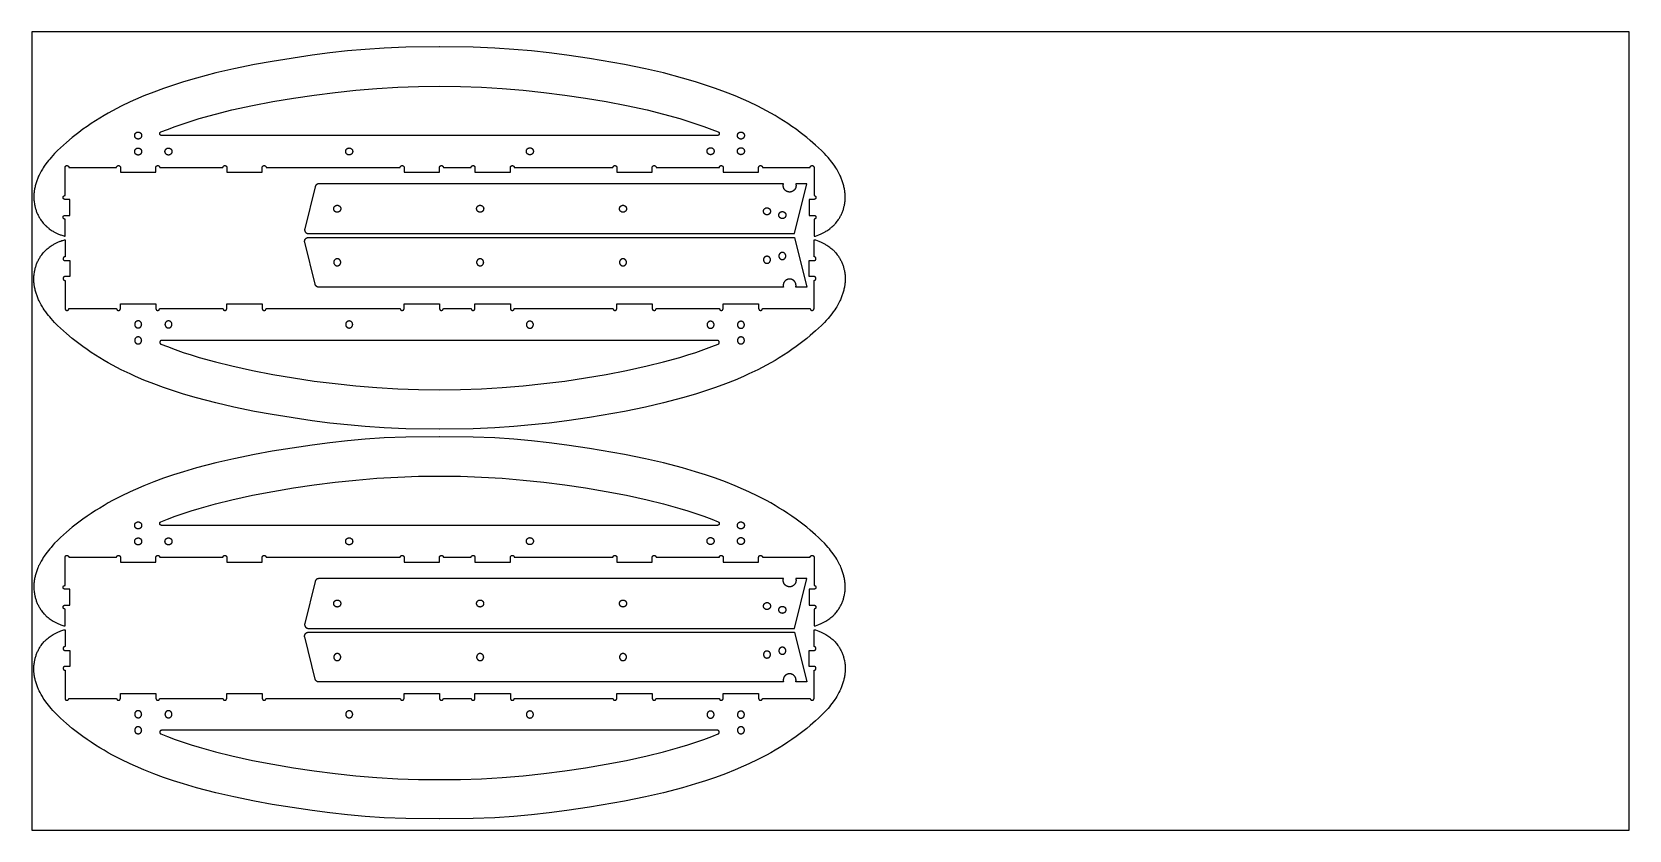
# Model space of a CAD drawing. Header units: millimetres. Extents: x 0 to 2500, y 0 to 1250.
import ezdxf

# ---------------------------------------------------------------- set-up
doc = ezdxf.new("R2010")
doc.units = ezdxf.units.MM
doc.header["$MEASUREMENT"] = 0
doc.layers.add('Default', color=18, linetype='Continuous', true_color=0x000000)
doc.layers.add('TAGLIO', color=56, linetype='Continuous', true_color=0x8b8b00)

msp = doc.modelspace()

# ---------------------------------------------------------------- linework, layer by layer
at = {"layer": 'Default'}
msp.add_lwpolyline([(0, 0), (2500, 0), (2500, 1250), (0, 1250)], close=True, dxfattribs=at)
at = {"layer": 'TAGLIO'}
for points in [[(637.7, 1226.6), (585.1, 1226.1), (551.4, 1224.7), (521.8, 1222.7), (494, 1220.2), (466.3, 1217.1), (438.5, 1213.5), (376.2, 1203.8), (348.4, 1198.8), (315.8, 1192.1), (287.6, 1185.7), (257.7, 1177.8), (237.2, 1171.8), (221.5, 1166.8), (206, 1161.5), (190.6, 1155.8), (175.4, 1149.8), (162.1, 1144.1), (153.8, 1140.3), (139.9, 1133.6), (126.3, 1126.6), (119.5, 1122.8), (112.8, 1119), (106.2, 1115), (99.6, 1110.9), (92.9, 1106.6), (86.4, 1102.1), (79.9, 1097.5), (73.4, 1092.7), (63.2, 1084.7), (54, 1077), (49.3, 1072.9), (44.7, 1068.7), (40.1, 1064.3), (35.5, 1059.6), (32.7, 1056.5), (29.9, 1053.4), (27.8, 1050.9), (25.8, 1048.4), (23.7, 1045.8), (21.8, 1043.2), (19.3, 1039.7), (17.8, 1037.4), (16.3, 1035), (14.5, 1031.9), (12.8, 1028.7), (11.2, 1025.7), (10.5, 1024.1), (9.8, 1022.5), (9.2, 1021.1), (8.6, 1019.6), (8, 1018.1), (7.5, 1016.6), (7, 1015.1), (6.5, 1013.6), (6, 1012), (5.6, 1010.5), (5.2, 1009), (4.9, 1007.4), (4.5, 1005.9), (4.2, 1004.4), (4, 1002.9), (3.7, 1001.5), (3.5, 1000), (3.4, 998.5), (3.2, 997), (3.1, 995.5), (3.1, 994), (3, 992.5), (3, 991), (3, 989.5), (3.1, 988), (3.2, 986.5), (3.3, 984.9), (3.5, 983.2), (3.8, 981.4), (4.1, 979.7), (4.3, 978.4), (4.6, 977.1), (4.9, 975.9), (5.2, 974.6), (5.6, 973.3), (5.9, 972), (6.4, 970.7), (6.8, 969.4), (7.3, 968.1), (7.8, 966.9), (8.3, 965.6), (8.9, 964.4), (9.5, 963.1), (10.1, 961.9), (10.7, 960.7), (11.4, 959.5), (12.1, 958.3), (12.8, 957.1), (13.6, 956), (14.4, 954.9), (15.4, 953.4), (16.5, 952.1), (17.6, 950.7), (18.7, 949.4), (19.6, 948.4), (20.5, 947.5), (21.5, 946.6), (22.5, 945.6), (23.9, 944.5), (25.3, 943.3)], [(637.9, 1226.6), (637.7, 1226.6)], [(638, 1226.6), (637.9, 1226.6)], [(638.1, 1226.6), (638, 1226.6)], [(638.3, 1226.6), (638.1, 1226.6)], [(1250.7, 943.3), (1252.1, 944.5), (1253.5, 945.6), (1254.5, 946.6), (1255.5, 947.5), (1256.4, 948.4), (1257.3, 949.4), (1258.4, 950.7), (1259.5, 952.1), (1260.6, 953.4), (1261.6, 954.9), (1262.4, 956), (1263.2, 957.1), (1263.9, 958.3), (1264.6, 959.5), (1265.3, 960.7), (1265.9, 961.9), (1266.5, 963.1), (1267.1, 964.4), (1267.7, 965.6), (1268.2, 966.9), (1268.7, 968.1), (1269.2, 969.4), (1269.6, 970.7), (1270.1, 972), (1270.4, 973.3), (1270.8, 974.6), (1271.1, 975.9), (1271.4, 977.1), (1271.7, 978.4), (1271.9, 979.7), (1272.2, 981.4), (1272.5, 983.2), (1272.7, 984.9), (1272.8, 986.5), (1272.9, 988), (1273, 989.5), (1273, 991), (1273, 992.5), (1272.9, 994), (1272.9, 995.5), (1272.8, 997), (1272.6, 998.5), (1272.5, 1000), (1272.3, 1001.5), (1272, 1002.9), (1271.8, 1004.4), (1271.5, 1005.9), (1271.1, 1007.4), (1270.8, 1009), (1270.4, 1010.5), (1270, 1012), (1269.5, 1013.6), (1269, 1015.1), (1268.5, 1016.6), (1268, 1018.1), (1267.4, 1019.6), (1266.8, 1021.1), (1266.2, 1022.5), (1265.5, 1024.1), (1264.8, 1025.7), (1263.2, 1028.7), (1261.5, 1031.9), (1259.7, 1035), (1258.2, 1037.4), (1256.7, 1039.7), (1254.2, 1043.2), (1252.3, 1045.8), (1250.2, 1048.4), (1248.2, 1050.9), (1246.1, 1053.4), (1243.3, 1056.5), (1240.5, 1059.6), (1236, 1064.2), (1231.3, 1068.7), (1226.7, 1072.9), (1218.3, 1080.1), (1212.8, 1084.7), (1202.6, 1092.7), (1196.1, 1097.5), (1189.6, 1102.1), (1183.1, 1106.6), (1176.4, 1110.9), (1169.8, 1115), (1163.2, 1119), (1156.5, 1122.8), (1149.7, 1126.6), (1136.1, 1133.6), (1122.2, 1140.3), (1113.9, 1144.1), (1100.6, 1149.8), (1085.4, 1155.8), (1070, 1161.5), (1054.5, 1166.8), (1038.8, 1171.8), (1018.3, 1177.8), (988.4, 1185.7), (960.2, 1192.1), (927.6, 1198.8), (872.6, 1208.3), (837.5, 1213.5), (809.7, 1217.1), (782, 1220.2), (754.2, 1222.7), (724.6, 1224.7), (690.9, 1226.1), (638.3, 1226.6)], [(212, 1097.4), (224.4, 1102), (236.8, 1106.3), (249.4, 1110.4), (262, 1114.3), (287.5, 1121.4), (313.1, 1127.8), (345.1, 1134.8), (377.3, 1141), (409.6, 1146.5), (442, 1151.2), (474.6, 1155.3), (507.1, 1158.8), (539.8, 1161.5), (572.5, 1163.5), (605.2, 1164.7), (638, 1165.1), (670.8, 1164.7), (703.5, 1163.5), (736.2, 1161.5), (768.9, 1158.8), (801.4, 1155.3), (834, 1151.2), (866.4, 1146.5), (898.7, 1141), (930.9, 1134.8), (962.9, 1127.8), (988.5, 1121.4), (1014, 1114.3), (1026.6, 1110.4), (1039.2, 1106.3), (1051.6, 1102), (1064, 1097.4)], [(203.1, 1087.7), (203, 1087.7), (202.9, 1087.7), (202.9, 1087.7), (202.8, 1087.7), (202.8, 1087.7), (202.7, 1087.7), (202.6, 1087.7), (202.6, 1087.8), (202.5, 1087.8), (202.4, 1087.8), (202.4, 1087.8), (202.3, 1087.8), (202.3, 1087.8), (202.2, 1087.8), (202.1, 1087.9), (202.1, 1087.9), (202, 1087.9), (201.9, 1087.9), (201.9, 1088), (201.8, 1088), (201.8, 1088), (201.7, 1088), (201.6, 1088.1), (201.6, 1088.1), (201.5, 1088.1), (201.5, 1088.2), (201.4, 1088.2), (201.4, 1088.2), (201.3, 1088.3), (201.2, 1088.3), (201.2, 1088.4), (201.1, 1088.4), (201.1, 1088.5), (201, 1088.5), (201, 1088.5), (200.9, 1088.6), (200.9, 1088.6), (200.8, 1088.7), (200.8, 1088.7), (200.8, 1088.8), (200.7, 1088.8), (200.7, 1088.9), (200.6, 1089), (200.6, 1089), (200.6, 1089.1), (200.5, 1089.1), (200.5, 1089.2), (200.5, 1089.2), (200.4, 1089.3), (200.4, 1089.3), (200.4, 1089.4), (200.3, 1089.5), (200.3, 1089.5), (200.3, 1089.6), (200.3, 1089.6), (200.2, 1089.7), (200.2, 1089.8), (200.2, 1089.8), (200.2, 1089.9), (200.2, 1089.9), (200.1, 1090), (200.1, 1090.1), (200.1, 1090.1), (200.1, 1090.2), (200.1, 1090.2), (200.1, 1090.3), (200.1, 1090.3), (200.1, 1090.4), (200.1, 1090.5), (200.1, 1090.5), (200.1, 1090.6), (200.1, 1090.7), (200.1, 1090.7), (200.1, 1090.8), (200.1, 1090.9), (200.1, 1090.9), (200.1, 1091), (200.1, 1091), (200.1, 1091.1), (200.1, 1091.2), (200.1, 1091.2), (200.1, 1091.3), (200.1, 1091.4), (200.1, 1091.4), (200.2, 1091.5), (200.2, 1091.6), (200.2, 1091.6), (200.2, 1091.7), (200.2, 1091.8), (200.3, 1091.8), (200.3, 1091.9), (200.3, 1091.9), (200.3, 1092), (200.4, 1092.1), (200.4, 1092.1), (200.4, 1092.2), (200.5, 1092.2), (200.5, 1092.3), (200.5, 1092.4), (200.6, 1092.4), (200.6, 1092.5), (200.7, 1092.5), (200.7, 1092.6), (200.7, 1092.6), (200.8, 1092.7), (200.8, 1092.7), (200.9, 1092.8), (200.9, 1092.8), (201, 1092.9), (201, 1092.9), (201.1, 1093), (201.1, 1093), (201.2, 1093), (201.2, 1093.1), (201.3, 1093.1), (201.3, 1093.2), (201.4, 1093.2), (201.4, 1093.2), (201.5, 1093.3), (201.5, 1093.3), (201.6, 1093.3), (201.6, 1093.4), (201.7, 1093.4), (201.8, 1093.4), (201.8, 1093.4), (201.9, 1093.5), (201.9, 1093.5), (202, 1093.5)], [(202, 1093.5), (212, 1097.4)], [(1072.9, 1087.7), (203.1, 1087.7)], [(1064, 1097.4), (1074, 1093.5)], [(1074, 1093.5), (1074.1, 1093.5), (1074.1, 1093.5), (1074.2, 1093.4), (1074.2, 1093.4), (1074.3, 1093.4), (1074.4, 1093.4), (1074.4, 1093.3), (1074.5, 1093.3), (1074.5, 1093.3), (1074.6, 1093.2), (1074.6, 1093.2), (1074.7, 1093.2), (1074.7, 1093.1), (1074.8, 1093.1), (1074.8, 1093), (1074.9, 1093), (1074.9, 1093), (1075, 1092.9), (1075, 1092.9), (1075.1, 1092.8), (1075.1, 1092.8), (1075.2, 1092.7), (1075.2, 1092.7), (1075.3, 1092.6), (1075.3, 1092.6), (1075.3, 1092.5), (1075.4, 1092.5), (1075.4, 1092.4), (1075.5, 1092.4), (1075.5, 1092.3), (1075.5, 1092.2), (1075.6, 1092.2), (1075.6, 1092.1), (1075.6, 1092.1), (1075.7, 1092), (1075.7, 1091.9), (1075.7, 1091.9), (1075.7, 1091.8), (1075.8, 1091.8), (1075.8, 1091.7), (1075.8, 1091.6), (1075.8, 1091.6), (1075.8, 1091.5), (1075.9, 1091.4), (1075.9, 1091.4), (1075.9, 1091.3), (1075.9, 1091.2), (1075.9, 1091.2), (1075.9, 1091.1), (1075.9, 1091), (1075.9, 1091), (1075.9, 1090.9), (1075.9, 1090.9), (1075.9, 1090.8), (1075.9, 1090.7), (1075.9, 1090.7), (1075.9, 1090.6), (1075.9, 1090.5), (1075.9, 1090.5), (1075.9, 1090.4), (1075.9, 1090.3), (1075.9, 1090.3), (1075.9, 1090.2), (1075.9, 1090.2), (1075.9, 1090.1), (1075.9, 1090.1), (1075.9, 1090), (1075.8, 1089.9), (1075.8, 1089.9), (1075.8, 1089.8), (1075.8, 1089.8), (1075.8, 1089.7), (1075.7, 1089.6), (1075.7, 1089.6), (1075.7, 1089.5), (1075.7, 1089.5), (1075.6, 1089.4), (1075.6, 1089.3), (1075.6, 1089.3), (1075.5, 1089.2), (1075.5, 1089.2), (1075.5, 1089.1), (1075.4, 1089.1), (1075.4, 1089), (1075.4, 1089), (1075.3, 1088.9), (1075.3, 1088.8), (1075.2, 1088.8), (1075.2, 1088.7), (1075.2, 1088.7), (1075.1, 1088.6), (1075.1, 1088.6), (1075, 1088.5), (1075, 1088.5), (1074.9, 1088.5), (1074.9, 1088.4), (1074.8, 1088.4), (1074.8, 1088.3), (1074.7, 1088.3), (1074.6, 1088.2), (1074.6, 1088.2), (1074.5, 1088.2), (1074.5, 1088.1), (1074.4, 1088.1), (1074.4, 1088.1), (1074.3, 1088), (1074.2, 1088), (1074.2, 1088), (1074.1, 1088), (1074.1, 1087.9), (1074, 1087.9), (1073.9, 1087.9), (1073.9, 1087.9), (1073.8, 1087.8), (1073.7, 1087.8), (1073.7, 1087.8), (1073.6, 1087.8), (1073.6, 1087.8), (1073.5, 1087.8), (1073.4, 1087.8), (1073.4, 1087.7), (1073.3, 1087.7), (1073.2, 1087.7), (1073.2, 1087.7), (1073.1, 1087.7), (1073.1, 1087.7), (1073, 1087.7), (1072.9, 1087.7)], [(51.8, 1037.7), (51.8, 1037.8), (51.8, 1037.9), (51.8, 1037.9), (51.8, 1038), (51.8, 1038.1), (51.8, 1038.1), (51.8, 1038.2), (51.8, 1038.3), (51.8, 1038.3), (51.8, 1038.4), (51.9, 1038.5), (51.9, 1038.5), (51.9, 1038.6), (51.9, 1038.7), (52, 1038.8), (52, 1038.8), (52, 1038.9), (52, 1039), (52.1, 1039), (52.1, 1039.1), (52.1, 1039.2), (52.2, 1039.2), (52.2, 1039.3), (52.3, 1039.4), (52.3, 1039.4), (52.3, 1039.5), (52.4, 1039.5), (52.4, 1039.6), (52.5, 1039.7), (52.5, 1039.7), (52.6, 1039.8), (52.6, 1039.8), (52.7, 1039.9), (52.8, 1039.9), (52.8, 1040), (52.9, 1040), (52.9, 1040.1), (53, 1040.1), (53.1, 1040.2), (53.1, 1040.2), (53.2, 1040.3), (53.3, 1040.3), (53.3, 1040.3), (53.4, 1040.4), (53.5, 1040.4), (53.5, 1040.4), (53.6, 1040.5), (53.7, 1040.5), (53.7, 1040.5), (53.8, 1040.6), (53.9, 1040.6), (53.9, 1040.6), (54, 1040.6), (54.1, 1040.6), (54.2, 1040.7), (54.2, 1040.7), (54.3, 1040.7), (54.4, 1040.7), (54.4, 1040.7), (54.5, 1040.7), (54.6, 1040.7), (54.6, 1040.7), (54.7, 1040.7), (54.8, 1040.7), (54.8, 1040.7), (54.9, 1040.7), (55, 1040.7), (55, 1040.7), (55.1, 1040.7), (55.2, 1040.7), (55.2, 1040.7), (55.3, 1040.7), (55.4, 1040.7), (55.5, 1040.6), (55.5, 1040.6), (55.6, 1040.6), (55.7, 1040.6), (55.7, 1040.6), (55.8, 1040.5), (55.9, 1040.5), (55.9, 1040.5), (56, 1040.4), (56.1, 1040.4), (56.1, 1040.4), (56.2, 1040.3), (56.3, 1040.3), (56.3, 1040.3), (56.4, 1040.2), (56.5, 1040.2), (56.5, 1040.1), (56.6, 1040.1), (56.7, 1040), (56.7, 1040), (56.8, 1039.9), (56.8, 1039.9), (56.9, 1039.8), (56.9, 1039.8), (57, 1039.7), (57, 1039.7), (57.1, 1039.6), (57.1, 1039.5), (57.2, 1039.5), (57.2, 1039.4), (57.3, 1039.4), (57.3, 1039.3), (57.4, 1039.2), (57.4, 1039.2), (57.4, 1039.1), (57.5, 1039), (57.5, 1039), (57.5, 1038.9), (57.6, 1038.8), (57.6, 1038.8), (57.6, 1038.7), (57.6, 1038.6), (57.7, 1038.5), (57.7, 1038.5), (57.7, 1038.4), (57.7, 1038.3), (57.7, 1038.3), (57.7, 1038.2), (57.7, 1038.1), (57.7, 1038.1), (57.8, 1038), (57.8, 1037.9), (57.8, 1037.9), (57.8, 1037.8), (57.8, 1037.7)], [(51.8, 993.7), (51.8, 1037.7)], [(57.8, 1037.7), (132.5, 1037.7)], [(132.5, 1037.7), (132.5, 1037.8), (132.5, 1037.9), (132.5, 1037.9), (132.5, 1038), (132.5, 1038.1), (132.5, 1038.1), (132.5, 1038.2), (132.6, 1038.3), (132.6, 1038.3), (132.6, 1038.4), (132.6, 1038.5), (132.6, 1038.5), (132.6, 1038.6), (132.7, 1038.7), (132.7, 1038.8), (132.7, 1038.8), (132.7, 1038.9), (132.8, 1039), (132.8, 1039), (132.8, 1039.1), (132.9, 1039.2), (132.9, 1039.2), (132.9, 1039.3), (133, 1039.4), (133, 1039.4), (133.1, 1039.5), (133.1, 1039.5), (133.2, 1039.6), (133.2, 1039.7), (133.3, 1039.7), (133.3, 1039.8), (133.4, 1039.8), (133.4, 1039.9), (133.5, 1039.9), (133.5, 1040), (133.6, 1040), (133.7, 1040.1), (133.7, 1040.1), (133.8, 1040.2), (133.9, 1040.2), (133.9, 1040.3), (134, 1040.3), (134.1, 1040.3), (134.1, 1040.4), (134.2, 1040.4), (134.3, 1040.4), (134.3, 1040.5), (134.4, 1040.5), (134.5, 1040.5), (134.5, 1040.6), (134.6, 1040.6), (134.7, 1040.6), (134.7, 1040.6), (134.8, 1040.6), (134.9, 1040.7), (135, 1040.7), (135, 1040.7), (135.1, 1040.7), (135.2, 1040.7), (135.2, 1040.7), (135.3, 1040.7), (135.4, 1040.7), (135.4, 1040.7), (135.5, 1040.7), (135.6, 1040.7), (135.6, 1040.7), (135.7, 1040.7), (135.8, 1040.7), (135.8, 1040.7), (135.9, 1040.7), (136, 1040.7), (136, 1040.7), (136.1, 1040.7), (136.2, 1040.6), (136.3, 1040.6), (136.3, 1040.6), (136.4, 1040.6), (136.5, 1040.6), (136.5, 1040.5), (136.6, 1040.5), (136.7, 1040.5), (136.7, 1040.4), (136.8, 1040.4), (136.9, 1040.4), (136.9, 1040.3), (137, 1040.3), (137.1, 1040.3), (137.1, 1040.2), (137.2, 1040.2), (137.3, 1040.1), (137.3, 1040.1), (137.4, 1040), (137.5, 1040), (137.5, 1039.9), (137.6, 1039.9), (137.6, 1039.8), (137.7, 1039.8), (137.7, 1039.7), (137.8, 1039.7), (137.8, 1039.6), (137.9, 1039.5), (137.9, 1039.5), (138, 1039.4), (138, 1039.4), (138.1, 1039.3), (138.1, 1039.2), (138.1, 1039.2), (138.2, 1039.1), (138.2, 1039), (138.2, 1039), (138.3, 1038.9), (138.3, 1038.8), (138.3, 1038.8), (138.3, 1038.7), (138.4, 1038.6), (138.4, 1038.5), (138.4, 1038.5), (138.4, 1038.4), (138.4, 1038.3), (138.4, 1038.3), (138.5, 1038.2), (138.5, 1038.1), (138.5, 1038.1), (138.5, 1038), (138.5, 1037.9), (138.5, 1037.9), (138.5, 1037.8), (138.5, 1037.7)], [(138.5, 1037.7), (138.5, 1030.2)], [(138.5, 1030.2), (194, 1030.2)], [(194, 1037.7), (194, 1037.8), (194, 1037.9), (194, 1037.9), (194, 1038), (194, 1038.1), (194, 1038.1), (194, 1038.2), (194.1, 1038.3), (194.1, 1038.3), (194.1, 1038.4), (194.1, 1038.5), (194.1, 1038.5), (194.1, 1038.6), (194.2, 1038.7), (194.2, 1038.8), (194.2, 1038.8), (194.2, 1038.9), (194.3, 1039), (194.3, 1039), (194.3, 1039.1), (194.4, 1039.2), (194.4, 1039.2), (194.4, 1039.3), (194.5, 1039.4), (194.5, 1039.4), (194.6, 1039.5), (194.6, 1039.5), (194.7, 1039.6), (194.7, 1039.7), (194.8, 1039.7), (194.8, 1039.8), (194.9, 1039.8), (194.9, 1039.9), (195, 1039.9), (195, 1040), (195.1, 1040), (195.2, 1040.1), (195.2, 1040.1), (195.3, 1040.2), (195.4, 1040.2), (195.4, 1040.3), (195.5, 1040.3), (195.6, 1040.3), (195.6, 1040.4), (195.7, 1040.4), (195.8, 1040.4), (195.8, 1040.5), (195.9, 1040.5), (196, 1040.5), (196, 1040.6), (196.1, 1040.6), (196.2, 1040.6), (196.2, 1040.6), (196.3, 1040.6), (196.4, 1040.7), (196.5, 1040.7), (196.5, 1040.7), (196.6, 1040.7), (196.7, 1040.7), (196.7, 1040.7), (196.8, 1040.7), (196.9, 1040.7), (196.9, 1040.7), (197, 1040.7), (197.1, 1040.7), (197.1, 1040.7), (197.2, 1040.7), (197.3, 1040.7), (197.3, 1040.7), (197.4, 1040.7), (197.5, 1040.7), (197.5, 1040.7), (197.6, 1040.7), (197.7, 1040.6), (197.8, 1040.6), (197.8, 1040.6), (197.9, 1040.6), (198, 1040.6), (198, 1040.5), (198.1, 1040.5), (198.2, 1040.5), (198.2, 1040.4), (198.3, 1040.4), (198.4, 1040.4), (198.4, 1040.3), (198.5, 1040.3), (198.6, 1040.3), (198.6, 1040.2), (198.7, 1040.2), (198.8, 1040.1), (198.8, 1040.1), (198.9, 1040), (199, 1040), (199, 1039.9), (199.1, 1039.9), (199.1, 1039.8), (199.2, 1039.8), (199.2, 1039.7), (199.3, 1039.7), (199.3, 1039.6), (199.4, 1039.5), (199.4, 1039.5), (199.5, 1039.4), (199.5, 1039.4), (199.6, 1039.3), (199.6, 1039.2), (199.6, 1039.2), (199.7, 1039.1), (199.7, 1039), (199.7, 1039), (199.8, 1038.9), (199.8, 1038.8), (199.8, 1038.8), (199.8, 1038.7), (199.9, 1038.6), (199.9, 1038.5), (199.9, 1038.5), (199.9, 1038.4), (199.9, 1038.3), (199.9, 1038.3), (200, 1038.2), (200, 1038.1), (200, 1038.1), (200, 1038), (200, 1037.9), (200, 1037.9), (200, 1037.8), (200, 1037.7)], [(194, 1030.2), (194, 1037.7)], [(200, 1037.7), (299, 1037.7)], [(299, 1037.7), (299, 1037.8), (299, 1037.9), (299, 1037.9), (299, 1038), (299, 1038.1), (299, 1038.1), (299, 1038.2), (299.1, 1038.3), (299.1, 1038.3), (299.1, 1038.4), (299.1, 1038.5), (299.1, 1038.5), (299.1, 1038.6), (299.2, 1038.7), (299.2, 1038.8), (299.2, 1038.8), (299.2, 1038.9), (299.3, 1039), (299.3, 1039), (299.3, 1039.1), (299.4, 1039.2), (299.4, 1039.2), (299.4, 1039.3), (299.5, 1039.4), (299.5, 1039.4), (299.6, 1039.5), (299.6, 1039.5), (299.7, 1039.6), (299.7, 1039.7), (299.8, 1039.7), (299.8, 1039.8), (299.9, 1039.8), (299.9, 1039.9), (300, 1039.9), (300, 1040), (300.1, 1040), (300.2, 1040.1), (300.2, 1040.1), (300.3, 1040.2), (300.4, 1040.2), (300.4, 1040.3), (300.5, 1040.3), (300.6, 1040.3), (300.6, 1040.4), (300.7, 1040.4), (300.8, 1040.4), (300.8, 1040.5), (300.9, 1040.5), (301, 1040.5), (301, 1040.6), (301.1, 1040.6), (301.2, 1040.6), (301.2, 1040.6), (301.3, 1040.6), (301.4, 1040.7), (301.5, 1040.7), (301.5, 1040.7), (301.6, 1040.7), (301.7, 1040.7), (301.7, 1040.7), (301.8, 1040.7), (301.9, 1040.7), (301.9, 1040.7), (302, 1040.7), (302.1, 1040.7), (302.1, 1040.7), (302.2, 1040.7), (302.3, 1040.7), (302.3, 1040.7), (302.4, 1040.7), (302.5, 1040.7), (302.5, 1040.7), (302.6, 1040.7), (302.7, 1040.6), (302.8, 1040.6), (302.8, 1040.6), (302.9, 1040.6), (303, 1040.6), (303, 1040.5), (303.1, 1040.5), (303.2, 1040.5), (303.2, 1040.4), (303.3, 1040.4), (303.4, 1040.4), (303.4, 1040.3), (303.5, 1040.3), (303.6, 1040.3), (303.6, 1040.2), (303.7, 1040.2), (303.8, 1040.1), (303.8, 1040.1), (303.9, 1040), (304, 1040), (304, 1039.9), (304.1, 1039.9), (304.1, 1039.8), (304.2, 1039.8), (304.2, 1039.7), (304.3, 1039.7), (304.3, 1039.6), (304.4, 1039.5), (304.4, 1039.5), (304.5, 1039.4), (304.5, 1039.4), (304.6, 1039.3), (304.6, 1039.2), (304.6, 1039.2), (304.7, 1039.1), (304.7, 1039), (304.7, 1039), (304.8, 1038.9), (304.8, 1038.8), (304.8, 1038.8), (304.8, 1038.7), (304.9, 1038.6), (304.9, 1038.5), (304.9, 1038.5), (304.9, 1038.4), (304.9, 1038.3), (304.9, 1038.3), (305, 1038.2), (305, 1038.1), (305, 1038.1), (305, 1038), (305, 1037.9), (305, 1037.9), (305, 1037.8), (305, 1037.7)], [(305, 1037.7), (305, 1030.2)], [(305, 1030.2), (360.5, 1030.2)], [(360.5, 1037.7), (360.5, 1037.8), (360.5, 1037.9), (360.5, 1037.9), (360.5, 1038), (360.5, 1038.1), (360.5, 1038.1), (360.5, 1038.2), (360.6, 1038.3), (360.6, 1038.3), (360.6, 1038.4), (360.6, 1038.5), (360.6, 1038.5), (360.6, 1038.6), (360.7, 1038.7), (360.7, 1038.8), (360.7, 1038.8), (360.7, 1038.9), (360.8, 1039), (360.8, 1039), (360.8, 1039.1), (360.9, 1039.2), (360.9, 1039.2), (360.9, 1039.3), (361, 1039.4), (361, 1039.4), (361.1, 1039.5), (361.1, 1039.5), (361.2, 1039.6), (361.2, 1039.7), (361.3, 1039.7), (361.3, 1039.8), (361.4, 1039.8), (361.4, 1039.9), (361.5, 1039.9), (361.5, 1040), (361.6, 1040), (361.7, 1040.1), (361.7, 1040.1), (361.8, 1040.2), (361.9, 1040.2), (361.9, 1040.3), (362, 1040.3), (362.1, 1040.3), (362.1, 1040.4), (362.2, 1040.4), (362.3, 1040.4), (362.3, 1040.5), (362.4, 1040.5), (362.5, 1040.5), (362.5, 1040.6), (362.6, 1040.6), (362.7, 1040.6), (362.7, 1040.6), (362.8, 1040.6), (362.9, 1040.7), (363, 1040.7), (363, 1040.7), (363.1, 1040.7), (363.2, 1040.7), (363.2, 1040.7), (363.3, 1040.7), (363.4, 1040.7), (363.4, 1040.7), (363.5, 1040.7), (363.6, 1040.7), (363.6, 1040.7), (363.7, 1040.7), (363.8, 1040.7), (363.8, 1040.7), (363.9, 1040.7), (364, 1040.7), (364, 1040.7), (364.1, 1040.7), (364.2, 1040.6), (364.3, 1040.6), (364.3, 1040.6), (364.4, 1040.6), (364.5, 1040.6), (364.5, 1040.5), (364.6, 1040.5), (364.7, 1040.5), (364.7, 1040.4), (364.8, 1040.4), (364.9, 1040.4), (364.9, 1040.3), (365, 1040.3), (365.1, 1040.3), (365.1, 1040.2), (365.2, 1040.2), (365.3, 1040.1), (365.3, 1040.1), (365.4, 1040), (365.5, 1040), (365.5, 1039.9), (365.6, 1039.9), (365.6, 1039.8), (365.7, 1039.8), (365.7, 1039.7), (365.8, 1039.7), (365.8, 1039.6), (365.9, 1039.5), (365.9, 1039.5), (366, 1039.4), (366, 1039.4), (366.1, 1039.3), (366.1, 1039.2), (366.1, 1039.2), (366.2, 1039.1), (366.2, 1039), (366.2, 1039), (366.3, 1038.9), (366.3, 1038.8), (366.3, 1038.8), (366.3, 1038.7), (366.4, 1038.6), (366.4, 1038.5), (366.4, 1038.5), (366.4, 1038.4), (366.4, 1038.3), (366.4, 1038.3), (366.5, 1038.2), (366.5, 1038.1), (366.5, 1038.1), (366.5, 1038), (366.5, 1037.9), (366.5, 1037.9), (366.5, 1037.8), (366.5, 1037.7)], [(360.5, 1030.2), (360.5, 1037.7)], [(366.5, 1037.7), (576.5, 1037.7)], [(576.5, 1037.7), (576.5, 1037.8), (576.5, 1037.9), (576.5, 1037.9), (576.5, 1038), (576.5, 1038.1), (576.5, 1038.1), (576.5, 1038.2), (576.6, 1038.3), (576.6, 1038.3), (576.6, 1038.4), (576.6, 1038.5), (576.6, 1038.5), (576.6, 1038.6), (576.7, 1038.7), (576.7, 1038.8), (576.7, 1038.8), (576.7, 1038.9), (576.8, 1039), (576.8, 1039), (576.8, 1039.1), (576.9, 1039.2), (576.9, 1039.2), (576.9, 1039.3), (577, 1039.4), (577, 1039.4), (577.1, 1039.5), (577.1, 1039.5), (577.2, 1039.6), (577.2, 1039.7), (577.3, 1039.7), (577.3, 1039.8), (577.4, 1039.8), (577.4, 1039.9), (577.5, 1039.9), (577.5, 1040), (577.6, 1040), (577.7, 1040.1), (577.7, 1040.1), (577.8, 1040.2), (577.9, 1040.2), (577.9, 1040.3), (578, 1040.3), (578.1, 1040.3), (578.1, 1040.4), (578.2, 1040.4), (578.3, 1040.4), (578.3, 1040.5), (578.4, 1040.5), (578.5, 1040.5), (578.5, 1040.6), (578.6, 1040.6), (578.7, 1040.6), (578.7, 1040.6), (578.8, 1040.6), (578.9, 1040.7), (579, 1040.7), (579, 1040.7), (579.1, 1040.7), (579.2, 1040.7), (579.2, 1040.7), (579.3, 1040.7), (579.4, 1040.7), (579.4, 1040.7), (579.5, 1040.7), (579.6, 1040.7), (579.6, 1040.7), (579.7, 1040.7), (579.8, 1040.7), (579.8, 1040.7), (579.9, 1040.7), (580, 1040.7), (580, 1040.7), (580.1, 1040.7), (580.2, 1040.6), (580.3, 1040.6), (580.3, 1040.6), (580.4, 1040.6), (580.5, 1040.6), (580.5, 1040.5), (580.6, 1040.5), (580.7, 1040.5), (580.7, 1040.4), (580.8, 1040.4), (580.9, 1040.4), (580.9, 1040.3), (581, 1040.3), (581.1, 1040.3), (581.1, 1040.2), (581.2, 1040.2), (581.3, 1040.1), (581.3, 1040.1), (581.4, 1040), (581.5, 1040), (581.5, 1039.9), (581.6, 1039.9), (581.6, 1039.8), (581.7, 1039.8), (581.7, 1039.7), (581.8, 1039.7), (581.8, 1039.6), (581.9, 1039.5), (581.9, 1039.5), (582, 1039.4), (582, 1039.4), (582.1, 1039.3), (582.1, 1039.2), (582.1, 1039.2), (582.2, 1039.1), (582.2, 1039), (582.2, 1039), (582.3, 1038.9), (582.3, 1038.8), (582.3, 1038.8), (582.3, 1038.7), (582.4, 1038.6), (582.4, 1038.5), (582.4, 1038.5), (582.4, 1038.4), (582.4, 1038.3), (582.4, 1038.3), (582.5, 1038.2), (582.5, 1038.1), (582.5, 1038.1), (582.5, 1038), (582.5, 1037.9), (582.5, 1037.9), (582.5, 1037.8), (582.5, 1037.7)], [(582.5, 1037.7), (582.5, 1030.2)], [(582.5, 1030.2), (638, 1030.2)], [(638, 1037.7), (638, 1037.8), (638, 1037.9), (638, 1037.9), (638, 1038), (638, 1038.1), (638, 1038.1), (638, 1038.2), (638.1, 1038.3), (638.1, 1038.3), (638.1, 1038.4), (638.1, 1038.5), (638.1, 1038.5), (638.1, 1038.6), (638.2, 1038.7), (638.2, 1038.8), (638.2, 1038.8), (638.2, 1038.9), (638.3, 1039), (638.3, 1039), (638.3, 1039.1), (638.4, 1039.2), (638.4, 1039.2), (638.4, 1039.3), (638.5, 1039.4), (638.5, 1039.4), (638.6, 1039.5), (638.6, 1039.5), (638.7, 1039.6), (638.7, 1039.7), (638.8, 1039.7), (638.8, 1039.8), (638.9, 1039.8), (638.9, 1039.9), (639, 1039.9), (639, 1040), (639.1, 1040), (639.2, 1040.1), (639.2, 1040.1), (639.3, 1040.2), (639.4, 1040.2), (639.4, 1040.3), (639.5, 1040.3), (639.6, 1040.3), (639.6, 1040.4), (639.7, 1040.4), (639.8, 1040.4), (639.8, 1040.5), (639.9, 1040.5), (640, 1040.5), (640, 1040.6), (640.1, 1040.6), (640.2, 1040.6), (640.2, 1040.6), (640.3, 1040.6), (640.4, 1040.7), (640.5, 1040.7), (640.5, 1040.7), (640.6, 1040.7), (640.7, 1040.7), (640.7, 1040.7), (640.8, 1040.7), (640.9, 1040.7), (640.9, 1040.7), (641, 1040.7), (641.1, 1040.7), (641.1, 1040.7), (641.2, 1040.7), (641.3, 1040.7), (641.3, 1040.7), (641.4, 1040.7), (641.5, 1040.7), (641.5, 1040.7), (641.6, 1040.7), (641.7, 1040.6), (641.8, 1040.6), (641.8, 1040.6), (641.9, 1040.6), (642, 1040.6), (642, 1040.5), (642.1, 1040.5), (642.2, 1040.5), (642.2, 1040.4), (642.3, 1040.4), (642.4, 1040.4), (642.4, 1040.3), (642.5, 1040.3), (642.6, 1040.3), (642.6, 1040.2), (642.7, 1040.2), (642.8, 1040.1), (642.8, 1040.1), (642.9, 1040), (643, 1040), (643, 1039.9), (643.1, 1039.9), (643.1, 1039.8), (643.2, 1039.8), (643.2, 1039.7), (643.3, 1039.7), (643.3, 1039.6), (643.4, 1039.5), (643.4, 1039.5), (643.5, 1039.4), (643.5, 1039.4), (643.6, 1039.3), (643.6, 1039.2), (643.6, 1039.2), (643.7, 1039.1), (643.7, 1039), (643.7, 1039), (643.8, 1038.9), (643.8, 1038.8), (643.8, 1038.8), (643.8, 1038.7), (643.9, 1038.6), (643.9, 1038.5), (643.9, 1038.5), (643.9, 1038.4), (643.9, 1038.3), (643.9, 1038.3), (644, 1038.2), (644, 1038.1), (644, 1038.1), (644, 1038), (644, 1037.9), (644, 1037.9), (644, 1037.8), (644, 1037.7)], [(638, 1030.2), (638, 1037.7)], [(644, 1037.7), (687.5, 1037.7)], [(687.5, 1037.7), (687.5, 1037.8), (687.5, 1037.9), (687.5, 1037.9), (687.5, 1038), (687.5, 1038.1), (687.5, 1038.1), (687.5, 1038.2), (687.6, 1038.3), (687.6, 1038.3), (687.6, 1038.4), (687.6, 1038.5), (687.6, 1038.5), (687.6, 1038.6), (687.7, 1038.7), (687.7, 1038.8), (687.7, 1038.8), (687.7, 1038.9), (687.8, 1039), (687.8, 1039), (687.8, 1039.1), (687.9, 1039.2), (687.9, 1039.2), (687.9, 1039.3), (688, 1039.4), (688, 1039.4), (688.1, 1039.5), (688.1, 1039.5), (688.2, 1039.6), (688.2, 1039.7), (688.3, 1039.7), (688.3, 1039.8), (688.4, 1039.8), (688.4, 1039.9), (688.5, 1039.9), (688.5, 1040), (688.6, 1040), (688.7, 1040.1), (688.7, 1040.1), (688.8, 1040.2), (688.9, 1040.2), (688.9, 1040.3), (689, 1040.3), (689.1, 1040.3), (689.1, 1040.4), (689.2, 1040.4), (689.3, 1040.4), (689.3, 1040.5), (689.4, 1040.5), (689.5, 1040.5), (689.5, 1040.6), (689.6, 1040.6), (689.7, 1040.6), (689.7, 1040.6), (689.8, 1040.6), (689.9, 1040.7), (690, 1040.7), (690, 1040.7), (690.1, 1040.7), (690.2, 1040.7), (690.2, 1040.7), (690.3, 1040.7), (690.4, 1040.7), (690.4, 1040.7), (690.5, 1040.7), (690.6, 1040.7), (690.6, 1040.7), (690.7, 1040.7), (690.8, 1040.7), (690.8, 1040.7), (690.9, 1040.7), (691, 1040.7), (691, 1040.7), (691.1, 1040.7), (691.2, 1040.6), (691.3, 1040.6), (691.3, 1040.6), (691.4, 1040.6), (691.5, 1040.6), (691.5, 1040.5), (691.6, 1040.5), (691.7, 1040.5), (691.7, 1040.4), (691.8, 1040.4), (691.9, 1040.4), (691.9, 1040.3), (692, 1040.3), (692.1, 1040.3), (692.1, 1040.2), (692.2, 1040.2), (692.3, 1040.1), (692.3, 1040.1), (692.4, 1040), (692.5, 1040), (692.5, 1039.9), (692.6, 1039.9), (692.6, 1039.8), (692.7, 1039.8), (692.7, 1039.7), (692.8, 1039.7), (692.8, 1039.6), (692.9, 1039.5), (692.9, 1039.5), (693, 1039.4), (693, 1039.4), (693.1, 1039.3), (693.1, 1039.2), (693.1, 1039.2), (693.2, 1039.1), (693.2, 1039), (693.2, 1039), (693.3, 1038.9), (693.3, 1038.8), (693.3, 1038.8), (693.3, 1038.7), (693.4, 1038.6), (693.4, 1038.5), (693.4, 1038.5), (693.4, 1038.4), (693.4, 1038.3), (693.4, 1038.3), (693.5, 1038.2), (693.5, 1038.1), (693.5, 1038.1), (693.5, 1038), (693.5, 1037.9), (693.5, 1037.9), (693.5, 1037.8), (693.5, 1037.7)], [(693.5, 1037.7), (693.5, 1030.2)], [(693.5, 1030.2), (749, 1030.2)], [(749, 1037.7), (749, 1037.8), (749, 1037.9), (749, 1037.9), (749, 1038), (749, 1038.1), (749, 1038.1), (749, 1038.2), (749.1, 1038.3), (749.1, 1038.3), (749.1, 1038.4), (749.1, 1038.5), (749.1, 1038.5), (749.1, 1038.6), (749.2, 1038.7), (749.2, 1038.8), (749.2, 1038.8), (749.2, 1038.9), (749.3, 1039), (749.3, 1039), (749.3, 1039.1), (749.4, 1039.2), (749.4, 1039.2), (749.4, 1039.3), (749.5, 1039.4), (749.5, 1039.4), (749.6, 1039.5), (749.6, 1039.5), (749.7, 1039.6), (749.7, 1039.7), (749.8, 1039.7), (749.8, 1039.8), (749.9, 1039.8), (749.9, 1039.9), (750, 1039.9), (750, 1040), (750.1, 1040), (750.2, 1040.1), (750.2, 1040.1), (750.3, 1040.2), (750.4, 1040.2), (750.4, 1040.3), (750.5, 1040.3), (750.6, 1040.3), (750.6, 1040.4), (750.7, 1040.4), (750.8, 1040.4), (750.8, 1040.5), (750.9, 1040.5), (751, 1040.5), (751, 1040.6), (751.1, 1040.6), (751.2, 1040.6), (751.2, 1040.6), (751.3, 1040.6), (751.4, 1040.7), (751.5, 1040.7), (751.5, 1040.7), (751.6, 1040.7), (751.7, 1040.7), (751.7, 1040.7), (751.8, 1040.7), (751.9, 1040.7), (751.9, 1040.7), (752, 1040.7), (752.1, 1040.7), (752.1, 1040.7), (752.2, 1040.7), (752.3, 1040.7), (752.3, 1040.7), (752.4, 1040.7), (752.5, 1040.7), (752.5, 1040.7), (752.6, 1040.7), (752.7, 1040.6), (752.8, 1040.6), (752.8, 1040.6), (752.9, 1040.6), (753, 1040.6), (753, 1040.5), (753.1, 1040.5), (753.2, 1040.5), (753.2, 1040.4), (753.3, 1040.4), (753.4, 1040.4), (753.4, 1040.3), (753.5, 1040.3), (753.6, 1040.3), (753.6, 1040.2), (753.7, 1040.2), (753.8, 1040.1), (753.8, 1040.1), (753.9, 1040), (754, 1040), (754, 1039.9), (754.1, 1039.9), (754.1, 1039.8), (754.2, 1039.8), (754.2, 1039.7), (754.3, 1039.7), (754.3, 1039.6), (754.4, 1039.5), (754.4, 1039.5), (754.5, 1039.4), (754.5, 1039.4), (754.6, 1039.3), (754.6, 1039.2), (754.6, 1039.2), (754.7, 1039.1), (754.7, 1039), (754.7, 1039), (754.8, 1038.9), (754.8, 1038.8), (754.8, 1038.8), (754.8, 1038.7), (754.9, 1038.6), (754.9, 1038.5), (754.9, 1038.5), (754.9, 1038.4), (754.9, 1038.3), (754.9, 1038.3), (755, 1038.2), (755, 1038.1), (755, 1038.1), (755, 1038), (755, 1037.9), (755, 1037.9), (755, 1037.8), (755, 1037.7)], [(749, 1030.2), (749, 1037.7)], [(755, 1037.7), (909.5, 1037.7)], [(909.5, 1037.7), (909.5, 1037.8), (909.5, 1037.9), (909.5, 1037.9), (909.5, 1038), (909.5, 1038.1), (909.5, 1038.1), (909.5, 1038.2), (909.6, 1038.3), (909.6, 1038.3), (909.6, 1038.4), (909.6, 1038.5), (909.6, 1038.5), (909.6, 1038.6), (909.7, 1038.7), (909.7, 1038.8), (909.7, 1038.8), (909.7, 1038.9), (909.8, 1039), (909.8, 1039), (909.8, 1039.1), (909.9, 1039.2), (909.9, 1039.2), (909.9, 1039.3), (910, 1039.4), (910, 1039.4), (910.1, 1039.5), (910.1, 1039.5), (910.2, 1039.6), (910.2, 1039.7), (910.3, 1039.7), (910.3, 1039.8), (910.4, 1039.8), (910.4, 1039.9), (910.5, 1039.9), (910.5, 1040), (910.6, 1040), (910.7, 1040.1), (910.7, 1040.1), (910.8, 1040.2), (910.9, 1040.2), (910.9, 1040.3), (911, 1040.3), (911.1, 1040.3), (911.1, 1040.4), (911.2, 1040.4), (911.3, 1040.4), (911.3, 1040.5), (911.4, 1040.5), (911.5, 1040.5), (911.5, 1040.6), (911.6, 1040.6), (911.7, 1040.6), (911.7, 1040.6), (911.8, 1040.6), (911.9, 1040.7), (912, 1040.7), (912, 1040.7), (912.1, 1040.7), (912.2, 1040.7), (912.2, 1040.7), (912.3, 1040.7), (912.4, 1040.7), (912.4, 1040.7), (912.5, 1040.7), (912.6, 1040.7), (912.6, 1040.7), (912.7, 1040.7), (912.8, 1040.7), (912.8, 1040.7), (912.9, 1040.7), (913, 1040.7), (913, 1040.7), (913.1, 1040.7), (913.2, 1040.6), (913.3, 1040.6), (913.3, 1040.6), (913.4, 1040.6), (913.5, 1040.6), (913.5, 1040.5), (913.6, 1040.5), (913.7, 1040.5), (913.7, 1040.4), (913.8, 1040.4), (913.9, 1040.4), (913.9, 1040.3), (914, 1040.3), (914.1, 1040.3), (914.1, 1040.2), (914.2, 1040.2), (914.3, 1040.1), (914.3, 1040.1), (914.4, 1040), (914.5, 1040), (914.5, 1039.9), (914.6, 1039.9), (914.6, 1039.8), (914.7, 1039.8), (914.7, 1039.7), (914.8, 1039.7), (914.8, 1039.6), (914.9, 1039.5), (914.9, 1039.5), (915, 1039.4), (915, 1039.4), (915.1, 1039.3), (915.1, 1039.2), (915.1, 1039.2), (915.2, 1039.1), (915.2, 1039), (915.2, 1039), (915.3, 1038.9), (915.3, 1038.8), (915.3, 1038.8), (915.3, 1038.7), (915.4, 1038.6), (915.4, 1038.5), (915.4, 1038.5), (915.4, 1038.4), (915.4, 1038.3), (915.4, 1038.3), (915.5, 1038.2), (915.5, 1038.1), (915.5, 1038.1), (915.5, 1038), (915.5, 1037.9), (915.5, 1037.9), (915.5, 1037.8), (915.5, 1037.7)], [(915.5, 1037.7), (915.5, 1030.2)], [(915.5, 1030.2), (971, 1030.2)], [(971, 1037.7), (971, 1037.8), (971, 1037.9), (971, 1037.9), (971, 1038), (971, 1038.1), (971, 1038.1), (971, 1038.2), (971.1, 1038.3), (971.1, 1038.3), (971.1, 1038.4), (971.1, 1038.5), (971.1, 1038.5), (971.1, 1038.6), (971.2, 1038.7), (971.2, 1038.8), (971.2, 1038.8), (971.2, 1038.9), (971.3, 1039), (971.3, 1039), (971.3, 1039.1), (971.4, 1039.2), (971.4, 1039.2), (971.4, 1039.3), (971.5, 1039.4), (971.5, 1039.4), (971.6, 1039.5), (971.6, 1039.5), (971.7, 1039.6), (971.7, 1039.7), (971.8, 1039.7), (971.8, 1039.8), (971.9, 1039.8), (971.9, 1039.9), (972, 1039.9), (972, 1040), (972.1, 1040), (972.2, 1040.1), (972.2, 1040.1), (972.3, 1040.2), (972.4, 1040.2), (972.4, 1040.3), (972.5, 1040.3), (972.6, 1040.3), (972.6, 1040.4), (972.7, 1040.4), (972.8, 1040.4), (972.8, 1040.5), (972.9, 1040.5), (973, 1040.5), (973, 1040.6), (973.1, 1040.6), (973.2, 1040.6), (973.2, 1040.6), (973.3, 1040.6), (973.4, 1040.7), (973.5, 1040.7), (973.5, 1040.7), (973.6, 1040.7), (973.7, 1040.7), (973.7, 1040.7), (973.8, 1040.7), (973.9, 1040.7), (973.9, 1040.7), (974, 1040.7), (974.1, 1040.7), (974.1, 1040.7), (974.2, 1040.7), (974.3, 1040.7), (974.3, 1040.7), (974.4, 1040.7), (974.5, 1040.7), (974.5, 1040.7), (974.6, 1040.7), (974.7, 1040.6), (974.8, 1040.6), (974.8, 1040.6), (974.9, 1040.6), (975, 1040.6), (975, 1040.5), (975.1, 1040.5), (975.2, 1040.5), (975.2, 1040.4), (975.3, 1040.4), (975.4, 1040.4), (975.4, 1040.3), (975.5, 1040.3), (975.6, 1040.3), (975.6, 1040.2), (975.7, 1040.2), (975.8, 1040.1), (975.8, 1040.1), (975.9, 1040), (976, 1040), (976, 1039.9), (976.1, 1039.9), (976.1, 1039.8), (976.2, 1039.8), (976.2, 1039.7), (976.3, 1039.7), (976.3, 1039.6), (976.4, 1039.5), (976.4, 1039.5), (976.5, 1039.4), (976.5, 1039.4), (976.6, 1039.3), (976.6, 1039.2), (976.6, 1039.2), (976.7, 1039.1), (976.7, 1039), (976.7, 1039), (976.8, 1038.9), (976.8, 1038.8), (976.8, 1038.8), (976.8, 1038.7), (976.9, 1038.6), (976.9, 1038.5), (976.9, 1038.5), (976.9, 1038.4), (976.9, 1038.3), (976.9, 1038.3), (977, 1038.2), (977, 1038.1), (977, 1038.1), (977, 1038), (977, 1037.9), (977, 1037.9), (977, 1037.8), (977, 1037.7)], [(971, 1030.2), (971, 1037.7)], [(977, 1037.7), (1076, 1037.7)], [(1076, 1037.7), (1076, 1037.8), (1076, 1037.9), (1076, 1037.9), (1076, 1038), (1076, 1038.1), (1076, 1038.1), (1076, 1038.2), (1076.1, 1038.3), (1076.1, 1038.3), (1076.1, 1038.4), (1076.1, 1038.5), (1076.1, 1038.5), (1076.1, 1038.6), (1076.2, 1038.7), (1076.2, 1038.8), (1076.2, 1038.8), (1076.2, 1038.9), (1076.3, 1039), (1076.3, 1039), (1076.3, 1039.1), (1076.4, 1039.2), (1076.4, 1039.2), (1076.4, 1039.3), (1076.5, 1039.4), (1076.5, 1039.4), (1076.6, 1039.5), (1076.6, 1039.5), (1076.7, 1039.6), (1076.7, 1039.7), (1076.8, 1039.7), (1076.8, 1039.8), (1076.9, 1039.8), (1076.9, 1039.9), (1077, 1039.9), (1077, 1040), (1077.1, 1040), (1077.2, 1040.1), (1077.2, 1040.1), (1077.3, 1040.2), (1077.4, 1040.2), (1077.4, 1040.3), (1077.5, 1040.3), (1077.6, 1040.3), (1077.6, 1040.4), (1077.7, 1040.4), (1077.8, 1040.4), (1077.8, 1040.5), (1077.9, 1040.5), (1078, 1040.5), (1078, 1040.6), (1078.1, 1040.6), (1078.2, 1040.6), (1078.2, 1040.6), (1078.3, 1040.6), (1078.4, 1040.7), (1078.5, 1040.7), (1078.5, 1040.7), (1078.6, 1040.7), (1078.7, 1040.7), (1078.7, 1040.7), (1078.8, 1040.7), (1078.9, 1040.7), (1078.9, 1040.7), (1079, 1040.7), (1079.1, 1040.7), (1079.1, 1040.7), (1079.2, 1040.7), (1079.3, 1040.7), (1079.3, 1040.7), (1079.4, 1040.7), (1079.5, 1040.7), (1079.5, 1040.7), (1079.6, 1040.7), (1079.7, 1040.6), (1079.8, 1040.6), (1079.8, 1040.6), (1079.9, 1040.6), (1080, 1040.6), (1080, 1040.5), (1080.1, 1040.5), (1080.2, 1040.5), (1080.2, 1040.4), (1080.3, 1040.4), (1080.4, 1040.4), (1080.4, 1040.3), (1080.5, 1040.3), (1080.6, 1040.3), (1080.6, 1040.2), (1080.7, 1040.2), (1080.8, 1040.1), (1080.8, 1040.1), (1080.9, 1040), (1081, 1040), (1081, 1039.9), (1081.1, 1039.9), (1081.1, 1039.8), (1081.2, 1039.8), (1081.2, 1039.7), (1081.3, 1039.7), (1081.3, 1039.6), (1081.4, 1039.5), (1081.4, 1039.5), (1081.5, 1039.4), (1081.5, 1039.4), (1081.6, 1039.3), (1081.6, 1039.2), (1081.6, 1039.2), (1081.7, 1039.1), (1081.7, 1039), (1081.7, 1039), (1081.8, 1038.9), (1081.8, 1038.8), (1081.8, 1038.8), (1081.8, 1038.7), (1081.9, 1038.6), (1081.9, 1038.5), (1081.9, 1038.5), (1081.9, 1038.4), (1081.9, 1038.3), (1081.9, 1038.3), (1082, 1038.2), (1082, 1038.1), (1082, 1038.1), (1082, 1038), (1082, 1037.9), (1082, 1037.9), (1082, 1037.8), (1082, 1037.7)], [(1082, 1037.7), (1082, 1030.2)], [(1082, 1030.2), (1137.5, 1030.2)], [(1137.5, 1037.7), (1137.5, 1037.8), (1137.5, 1037.9), (1137.5, 1037.9), (1137.5, 1038), (1137.5, 1038.1), (1137.5, 1038.1), (1137.5, 1038.2), (1137.6, 1038.3), (1137.6, 1038.3), (1137.6, 1038.4), (1137.6, 1038.5), (1137.6, 1038.5), (1137.6, 1038.6), (1137.7, 1038.7), (1137.7, 1038.8), (1137.7, 1038.8), (1137.7, 1038.9), (1137.8, 1039), (1137.8, 1039), (1137.8, 1039.1), (1137.9, 1039.2), (1137.9, 1039.2), (1137.9, 1039.3), (1138, 1039.4), (1138, 1039.4), (1138.1, 1039.5), (1138.1, 1039.5), (1138.2, 1039.6), (1138.2, 1039.7), (1138.3, 1039.7), (1138.3, 1039.8), (1138.4, 1039.8), (1138.4, 1039.9), (1138.5, 1039.9), (1138.5, 1040), (1138.6, 1040), (1138.7, 1040.1), (1138.7, 1040.1), (1138.8, 1040.2), (1138.9, 1040.2), (1138.9, 1040.3), (1139, 1040.3), (1139.1, 1040.3), (1139.1, 1040.4), (1139.2, 1040.4), (1139.3, 1040.4), (1139.3, 1040.5), (1139.4, 1040.5), (1139.5, 1040.5), (1139.5, 1040.6), (1139.6, 1040.6), (1139.7, 1040.6), (1139.7, 1040.6), (1139.8, 1040.6), (1139.9, 1040.7), (1140, 1040.7), (1140, 1040.7), (1140.1, 1040.7), (1140.2, 1040.7), (1140.2, 1040.7), (1140.3, 1040.7), (1140.4, 1040.7), (1140.4, 1040.7), (1140.5, 1040.7), (1140.6, 1040.7), (1140.6, 1040.7), (1140.7, 1040.7), (1140.8, 1040.7), (1140.8, 1040.7), (1140.9, 1040.7), (1141, 1040.7), (1141, 1040.7), (1141.1, 1040.7), (1141.2, 1040.6), (1141.3, 1040.6), (1141.3, 1040.6), (1141.4, 1040.6), (1141.5, 1040.6), (1141.5, 1040.5), (1141.6, 1040.5), (1141.7, 1040.5), (1141.7, 1040.4), (1141.8, 1040.4), (1141.9, 1040.4), (1141.9, 1040.3), (1142, 1040.3), (1142.1, 1040.3), (1142.1, 1040.2), (1142.2, 1040.2), (1142.3, 1040.1), (1142.3, 1040.1), (1142.4, 1040), (1142.5, 1040), (1142.5, 1039.9), (1142.6, 1039.9), (1142.6, 1039.8), (1142.7, 1039.8), (1142.7, 1039.7), (1142.8, 1039.7), (1142.8, 1039.6), (1142.9, 1039.5), (1142.9, 1039.5), (1143, 1039.4), (1143, 1039.4), (1143.1, 1039.3), (1143.1, 1039.2), (1143.1, 1039.2), (1143.2, 1039.1), (1143.2, 1039), (1143.2, 1039), (1143.3, 1038.9), (1143.3, 1038.8), (1143.3, 1038.8), (1143.3, 1038.7), (1143.4, 1038.6), (1143.4, 1038.5), (1143.4, 1038.5), (1143.4, 1038.4), (1143.4, 1038.3), (1143.4, 1038.3), (1143.5, 1038.2), (1143.5, 1038.1), (1143.5, 1038.1), (1143.5, 1038), (1143.5, 1037.9), (1143.5, 1037.9), (1143.5, 1037.8), (1143.5, 1037.7)], [(1137.5, 1030.2), (1137.5, 1037.7)], [(1143.5, 1037.7), (1218.2, 1037.7)], [(1218.2, 1037.7), (1218.2, 1037.8), (1218.2, 1037.9), (1218.2, 1037.9), (1218.2, 1038), (1218.3, 1038.1), (1218.3, 1038.1), (1218.3, 1038.2), (1218.3, 1038.3), (1218.3, 1038.3), (1218.3, 1038.4), (1218.3, 1038.5), (1218.3, 1038.5), (1218.4, 1038.6), (1218.4, 1038.7), (1218.4, 1038.8), (1218.4, 1038.8), (1218.5, 1038.9), (1218.5, 1039), (1218.5, 1039), (1218.6, 1039.1), (1218.6, 1039.2), (1218.6, 1039.2), (1218.7, 1039.3), (1218.7, 1039.4), (1218.8, 1039.4), (1218.8, 1039.5), (1218.9, 1039.5), (1218.9, 1039.6), (1219, 1039.7), (1219, 1039.7), (1219.1, 1039.8), (1219.1, 1039.8), (1219.2, 1039.9), (1219.2, 1039.9), (1219.3, 1040), (1219.3, 1040), (1219.4, 1040.1), (1219.5, 1040.1), (1219.5, 1040.2), (1219.6, 1040.2), (1219.7, 1040.3), (1219.7, 1040.3), (1219.8, 1040.3), (1219.9, 1040.4), (1219.9, 1040.4), (1220, 1040.4), (1220.1, 1040.5), (1220.1, 1040.5), (1220.2, 1040.5), (1220.3, 1040.6), (1220.3, 1040.6), (1220.4, 1040.6), (1220.5, 1040.6), (1220.5, 1040.6), (1220.6, 1040.7), (1220.7, 1040.7), (1220.8, 1040.7), (1220.8, 1040.7), (1220.9, 1040.7), (1221, 1040.7), (1221, 1040.7), (1221.1, 1040.7), (1221.2, 1040.7), (1221.2, 1040.7), (1221.3, 1040.7), (1221.4, 1040.7), (1221.4, 1040.7), (1221.5, 1040.7), (1221.6, 1040.7), (1221.6, 1040.7), (1221.7, 1040.7), (1221.8, 1040.7), (1221.8, 1040.7), (1221.9, 1040.6), (1222, 1040.6), (1222.1, 1040.6), (1222.1, 1040.6), (1222.2, 1040.6), (1222.3, 1040.5), (1222.3, 1040.5), (1222.4, 1040.5), (1222.5, 1040.4), (1222.5, 1040.4), (1222.6, 1040.4), (1222.7, 1040.3), (1222.7, 1040.3), (1222.8, 1040.3), (1222.9, 1040.2), (1222.9, 1040.2), (1223, 1040.1), (1223.1, 1040.1), (1223.1, 1040), (1223.2, 1040), (1223.2, 1039.9), (1223.3, 1039.9), (1223.4, 1039.8), (1223.4, 1039.8), (1223.5, 1039.7), (1223.5, 1039.7), (1223.6, 1039.6), (1223.6, 1039.5), (1223.7, 1039.5), (1223.7, 1039.4), (1223.7, 1039.4), (1223.8, 1039.3), (1223.8, 1039.2), (1223.9, 1039.2), (1223.9, 1039.1), (1223.9, 1039), (1224, 1039), (1224, 1038.9), (1224, 1038.8), (1224, 1038.8), (1224.1, 1038.7), (1224.1, 1038.6), (1224.1, 1038.5), (1224.1, 1038.5), (1224.2, 1038.4), (1224.2, 1038.3), (1224.2, 1038.3), (1224.2, 1038.2), (1224.2, 1038.1), (1224.2, 1038.1), (1224.2, 1038), (1224.2, 1037.9), (1224.2, 1037.9), (1224.2, 1037.8), (1224.2, 1037.7)], [(1224.2, 1037.7), (1224.2, 993.7)], [(443.3, 1007.5), (427, 941.6)], [(449.1, 1012), (449, 1012), (448.9, 1012), (448.7, 1012), (448.6, 1012), (448.5, 1012), (448.4, 1012), (448.3, 1012), (448.2, 1012), (448, 1011.9), (447.9, 1011.9), (447.8, 1011.9), (447.7, 1011.9), (447.6, 1011.8), (447.4, 1011.8), (447.3, 1011.8), (447.2, 1011.7), (447.1, 1011.7), (447, 1011.6), (446.8, 1011.6), (446.7, 1011.5), (446.6, 1011.5), (446.5, 1011.4), (446.4, 1011.4), (446.3, 1011.3), (446.1, 1011.3), (446, 1011.2), (445.9, 1011.1), (445.8, 1011.1), (445.7, 1011), (445.6, 1010.9), (445.5, 1010.8), (445.4, 1010.8), (445.3, 1010.7), (445.2, 1010.6), (445.1, 1010.5), (445, 1010.4), (444.9, 1010.3), (444.8, 1010.2), (444.7, 1010.2), (444.6, 1010.1), (444.6, 1010), (444.5, 1009.9), (444.4, 1009.8), (444.3, 1009.7), (444.2, 1009.6), (444.2, 1009.5), (444.1, 1009.4), (444, 1009.2), (444, 1009.1), (443.9, 1009), (443.8, 1008.9), (443.8, 1008.8), (443.7, 1008.7), (443.7, 1008.6), (443.6, 1008.5), (443.6, 1008.4), (443.5, 1008.3), (443.5, 1008.1), (443.4, 1008), (443.4, 1007.9), (443.4, 1007.8), (443.3, 1007.7), (443.3, 1007.6), (443.3, 1007.5)], [(1176.4, 1012), (449.1, 1012)], [(1195.6, 1012), (1195.7, 1011.8), (1195.7, 1011.5), (1195.8, 1011.2), (1195.9, 1010.9), (1195.9, 1010.7), (1195.9, 1010.4), (1196, 1010.1), (1196, 1009.8), (1196, 1009.5), (1196, 1009.2), (1196, 1008.9), (1196, 1008.6), (1195.9, 1008.3), (1195.9, 1008), (1195.9, 1007.7), (1195.8, 1007.5), (1195.8, 1007.2), (1195.7, 1006.9), (1195.6, 1006.6), (1195.5, 1006.3), (1195.5, 1006), (1195.4, 1005.8), (1195.2, 1005.5), (1195.1, 1005.2), (1195, 1005), (1194.9, 1004.7), (1194.7, 1004.4), (1194.6, 1004.2), (1194.5, 1004), (1194.3, 1003.7), (1194.1, 1003.5), (1194, 1003.3), (1193.8, 1003), (1193.6, 1002.8), (1193.4, 1002.6), (1193.3, 1002.4), (1193.1, 1002.2), (1192.8, 1002), (1192.6, 1001.8), (1192.4, 1001.6), (1192.2, 1001.4), (1192, 1001.2), (1191.7, 1001.1), (1191.5, 1000.9), (1191.2, 1000.8), (1191, 1000.6), (1190.7, 1000.5), (1190.5, 1000.3), (1190.2, 1000.2), (1189.9, 1000.1), (1189.6, 1000), (1189.4, 999.9), (1189.1, 999.8), (1188.8, 999.7), (1188.5, 999.6), (1188.3, 999.5), (1188, 999.5), (1187.7, 999.4), (1187.4, 999.4), (1187.1, 999.3), (1186.8, 999.3), (1186.6, 999.3), (1186.3, 999.3), (1186, 999.3), (1185.7, 999.3), (1185.4, 999.3), (1185.1, 999.3), (1184.9, 999.3), (1184.6, 999.4), (1184.3, 999.4), (1184, 999.5), (1183.7, 999.5), (1183.4, 999.6), (1183.2, 999.7), (1182.9, 999.8), (1182.6, 999.9), (1182.3, 1000), (1182.1, 1000.1), (1181.8, 1000.2), (1181.5, 1000.3), (1181.3, 1000.5), (1181, 1000.6), (1180.8, 1000.8), (1180.5, 1000.9), (1180.3, 1001.1), (1180, 1001.2), (1179.8, 1001.4), (1179.6, 1001.6), (1179.4, 1001.8), (1179.1, 1002), (1178.9, 1002.2), (1178.7, 1002.4), (1178.5, 1002.6), (1178.4, 1002.8), (1178.2, 1003), (1178, 1003.3), (1177.8, 1003.5), (1177.7, 1003.7), (1177.5, 1004), (1177.4, 1004.2), (1177.2, 1004.4), (1177.1, 1004.7), (1177, 1005), (1176.9, 1005.2), (1176.7, 1005.5), (1176.6, 1005.8), (1176.5, 1006), (1176.4, 1006.3), (1176.4, 1006.6), (1176.3, 1006.9), (1176.2, 1007.2), (1176.2, 1007.5), (1176.1, 1007.7), (1176.1, 1008), (1176, 1008.3), (1176, 1008.6), (1176, 1008.9), (1176, 1009.2), (1176, 1009.5), (1176, 1009.8), (1176, 1010.1), (1176.1, 1010.4), (1176.1, 1010.7), (1176.1, 1010.9), (1176.2, 1011.2), (1176.2, 1011.5), (1176.3, 1011.8), (1176.4, 1012)], [(1193.5, 934.1), (1212.7, 1012)], [(1212.7, 1012), (1195.6, 1012)], [(51.8, 987.7), (51.7, 987.7), (51.6, 987.7), (51.6, 987.7), (51.5, 987.7), (51.4, 987.7), (51.4, 987.7), (51.3, 987.8), (51.2, 987.8), (51.2, 987.8), (51.1, 987.8), (51, 987.8), (50.9, 987.8), (50.9, 987.9), (50.8, 987.9), (50.7, 987.9), (50.7, 987.9), (50.6, 988), (50.5, 988), (50.5, 988), (50.4, 988.1), (50.3, 988.1), (50.3, 988.1), (50.2, 988.2), (50.1, 988.2), (50.1, 988.3), (50, 988.3), (49.9, 988.3), (49.9, 988.4), (49.8, 988.4), (49.8, 988.5), (49.7, 988.5), (49.6, 988.6), (49.6, 988.7), (49.5, 988.7), (49.5, 988.8), (49.4, 988.8), (49.4, 988.9), (49.3, 989), (49.3, 989), (49.3, 989.1), (49.2, 989.1), (49.2, 989.2), (49.1, 989.3), (49.1, 989.3), (49.1, 989.4), (49, 989.5), (49, 989.5), (49, 989.6), (49, 989.7), (48.9, 989.8), (48.9, 989.8), (48.9, 989.9), (48.9, 990), (48.8, 990), (48.8, 990.1), (48.8, 990.2), (48.8, 990.2), (48.8, 990.3), (48.8, 990.4), (48.8, 990.4), (48.8, 990.5), (48.8, 990.6), (48.8, 990.7), (48.8, 990.7), (48.8, 990.8), (48.8, 990.9), (48.8, 990.9), (48.8, 991), (48.8, 991.1), (48.8, 991.1), (48.8, 991.2), (48.8, 991.3), (48.8, 991.3), (48.8, 991.4), (48.9, 991.5), (48.9, 991.5), (48.9, 991.6), (48.9, 991.7), (49, 991.8), (49, 991.8), (49, 991.9), (49, 992), (49.1, 992), (49.1, 992.1), (49.1, 992.2), (49.2, 992.2), (49.2, 992.3), (49.3, 992.4), (49.3, 992.4), (49.3, 992.5), (49.4, 992.5), (49.4, 992.6), (49.5, 992.7), (49.5, 992.7), (49.6, 992.8), (49.6, 992.8), (49.7, 992.9), (49.8, 992.9), (49.8, 993), (49.9, 993), (49.9, 993.1), (50, 993.1), (50.1, 993.2), (50.1, 993.2), (50.2, 993.3), (50.3, 993.3), (50.3, 993.3), (50.4, 993.4), (50.5, 993.4), (50.5, 993.4), (50.6, 993.5), (50.7, 993.5), (50.7, 993.5), (50.8, 993.6), (50.9, 993.6), (50.9, 993.6), (51, 993.6), (51.1, 993.6), (51.2, 993.7), (51.2, 993.7), (51.3, 993.7), (51.4, 993.7), (51.4, 993.7), (51.5, 993.7), (51.6, 993.7), (51.6, 993.7), (51.7, 993.7), (51.8, 993.7)], [(59.3, 987.7), (51.8, 987.7)], [(59.3, 962.7), (59.3, 987.7)], [(1224.2, 987.7), (1216.7, 987.7)], [(1216.7, 987.7), (1216.7, 962.7)], [(1224.2, 993.7), (1224.3, 993.7), (1224.4, 993.7), (1224.4, 993.7), (1224.5, 993.7), (1224.6, 993.7), (1224.6, 993.7), (1224.7, 993.7), (1224.8, 993.7), (1224.8, 993.7), (1224.9, 993.6), (1225, 993.6), (1225.1, 993.6), (1225.1, 993.6), (1225.2, 993.6), (1225.3, 993.5), (1225.3, 993.5), (1225.4, 993.5), (1225.5, 993.4), (1225.5, 993.4), (1225.6, 993.4), (1225.7, 993.3), (1225.7, 993.3), (1225.8, 993.3), (1225.9, 993.2), (1225.9, 993.2), (1226, 993.1), (1226.1, 993.1), (1226.1, 993), (1226.2, 993), (1226.2, 992.9), (1226.3, 992.9), (1226.4, 992.8), (1226.4, 992.8), (1226.5, 992.7), (1226.5, 992.7), (1226.6, 992.6), (1226.6, 992.5), (1226.7, 992.5), (1226.7, 992.4), (1226.7, 992.4), (1226.8, 992.3), (1226.8, 992.2), (1226.9, 992.2), (1226.9, 992.1), (1226.9, 992), (1227, 992), (1227, 991.9), (1227, 991.8), (1227, 991.8), (1227.1, 991.7), (1227.1, 991.6), (1227.1, 991.5), (1227.1, 991.5), (1227.2, 991.4), (1227.2, 991.3), (1227.2, 991.3), (1227.2, 991.2), (1227.2, 991.1), (1227.2, 991.1), (1227.2, 991), (1227.2, 990.9), (1227.2, 990.9), (1227.2, 990.8), (1227.2, 990.7), (1227.2, 990.7), (1227.2, 990.6), (1227.2, 990.5), (1227.2, 990.4), (1227.2, 990.4), (1227.2, 990.3), (1227.2, 990.2), (1227.2, 990.2), (1227.2, 990.1), (1227.2, 990), (1227.1, 990), (1227.1, 989.9), (1227.1, 989.8), (1227.1, 989.8), (1227, 989.7), (1227, 989.6), (1227, 989.5), (1227, 989.5), (1226.9, 989.4), (1226.9, 989.3), (1226.9, 989.3), (1226.8, 989.2), (1226.8, 989.1), (1226.7, 989.1), (1226.7, 989), (1226.7, 989), (1226.6, 988.9), (1226.6, 988.8), (1226.5, 988.8), (1226.5, 988.7), (1226.4, 988.7), (1226.4, 988.6), (1226.3, 988.5), (1226.2, 988.5), (1226.2, 988.4), (1226.1, 988.4), (1226.1, 988.3), (1226, 988.3), (1225.9, 988.3), (1225.9, 988.2), (1225.8, 988.2), (1225.7, 988.1), (1225.7, 988.1), (1225.6, 988.1), (1225.5, 988), (1225.5, 988), (1225.4, 988), (1225.3, 987.9), (1225.3, 987.9), (1225.2, 987.9), (1225.1, 987.9), (1225.1, 987.8), (1225, 987.8), (1224.9, 987.8), (1224.8, 987.8), (1224.8, 987.8), (1224.7, 987.8), (1224.6, 987.7), (1224.6, 987.7), (1224.5, 987.7), (1224.4, 987.7), (1224.4, 987.7), (1224.3, 987.7), (1224.2, 987.7)], [(51.8, 956.7), (51.7, 956.7), (51.6, 956.7), (51.6, 956.7), (51.5, 956.7), (51.4, 956.7), (51.4, 956.7), (51.3, 956.8), (51.2, 956.8), (51.2, 956.8), (51.1, 956.8), (51, 956.8), (50.9, 956.8), (50.9, 956.9), (50.8, 956.9), (50.7, 956.9), (50.7, 956.9), (50.6, 957), (50.5, 957), (50.5, 957), (50.4, 957.1), (50.3, 957.1), (50.3, 957.1), (50.2, 957.2), (50.1, 957.2), (50.1, 957.3), (50, 957.3), (49.9, 957.3), (49.9, 957.4), (49.8, 957.4), (49.8, 957.5), (49.7, 957.5), (49.6, 957.6), (49.6, 957.7), (49.5, 957.7), (49.5, 957.8), (49.4, 957.8), (49.4, 957.9), (49.3, 958), (49.3, 958), (49.3, 958.1), (49.2, 958.1), (49.2, 958.2), (49.1, 958.3), (49.1, 958.3), (49.1, 958.4), (49, 958.5), (49, 958.5), (49, 958.6), (49, 958.7), (48.9, 958.8), (48.9, 958.8), (48.9, 958.9), (48.9, 959), (48.8, 959), (48.8, 959.1), (48.8, 959.2), (48.8, 959.2), (48.8, 959.3), (48.8, 959.4), (48.8, 959.4), (48.8, 959.5), (48.8, 959.6), (48.8, 959.7), (48.8, 959.7), (48.8, 959.8), (48.8, 959.9), (48.8, 959.9), (48.8, 960), (48.8, 960.1), (48.8, 960.1), (48.8, 960.2), (48.8, 960.3), (48.8, 960.3), (48.8, 960.4), (48.9, 960.5), (48.9, 960.5), (48.9, 960.6), (48.9, 960.7), (49, 960.8), (49, 960.8), (49, 960.9), (49, 961), (49.1, 961), (49.1, 961.1), (49.1, 961.2), (49.2, 961.2), (49.2, 961.3), (49.3, 961.4), (49.3, 961.4), (49.3, 961.5), (49.4, 961.5), (49.4, 961.6), (49.5, 961.7), (49.5, 961.7), (49.6, 961.8), (49.6, 961.8), (49.7, 961.9), (49.8, 961.9), (49.8, 962), (49.9, 962), (49.9, 962.1), (50, 962.1), (50.1, 962.2), (50.1, 962.2), (50.2, 962.3), (50.3, 962.3), (50.3, 962.3), (50.4, 962.4), (50.5, 962.4), (50.5, 962.4), (50.6, 962.5), (50.7, 962.5), (50.7, 962.5), (50.8, 962.6), (50.9, 962.6), (50.9, 962.6), (51, 962.6), (51.1, 962.6), (51.2, 962.7), (51.2, 962.7), (51.3, 962.7), (51.4, 962.7), (51.4, 962.7), (51.5, 962.7), (51.6, 962.7), (51.6, 962.7), (51.7, 962.7), (51.8, 962.7)], [(51.8, 962.7), (59.3, 962.7)], [(51.8, 930.3), (51.8, 956.7)], [(1146.2, 965.8), (1146.1, 965.9), (1146, 966.1), (1145.9, 966.3), (1145.8, 966.4), (1145.7, 966.6), (1145.6, 966.8), (1145.5, 966.9), (1145.5, 967.1), (1145.4, 967.3), (1145.3, 967.5), (1145.3, 967.6), (1145.2, 967.8), (1145.2, 968), (1145.2, 968.2), (1145.1, 968.4), (1145.1, 968.6), (1145.1, 968.8), (1145.1, 969), (1145.1, 969.1), (1145.1, 969.3), (1145.1, 969.5), (1145.1, 969.7), (1145.1, 969.9), (1145.2, 970.1), (1145.2, 970.3), (1145.3, 970.5), (1145.3, 970.6), (1145.4, 970.8), (1145.4, 971), (1145.5, 971.2), (1145.6, 971.3), (1145.6, 971.5), (1145.7, 971.7), (1145.8, 971.9), (1145.9, 972), (1146, 972.2), (1146.1, 972.3)], [(1146.1, 972.3), (1146.2, 972.5), (1146.4, 972.6), (1146.5, 972.8), (1146.6, 972.9), (1146.8, 973.1), (1146.9, 973.2), (1147, 973.3), (1147.2, 973.4), (1147.3, 973.5), (1147.5, 973.7), (1147.7, 973.8), (1147.8, 973.9), (1148, 974), (1148.2, 974), (1148.3, 974.1), (1148.5, 974.2), (1148.7, 974.3), (1148.9, 974.3), (1149.1, 974.4), (1149.2, 974.4), (1149.4, 974.5), (1149.6, 974.5), (1149.8, 974.5), (1150, 974.6), (1150.2, 974.6), (1150.4, 974.6), (1150.6, 974.6), (1150.8, 974.6), (1151, 974.6), (1151.1, 974.6), (1151.3, 974.5), (1151.5, 974.5), (1151.7, 974.5), (1151.9, 974.4)], [(1156.1, 969.4), (1156.1, 969.2), (1156.1, 969), (1156.1, 968.8), (1156.1, 968.6), (1156, 968.5), (1156, 968.3), (1156, 968.1), (1155.9, 967.9), (1155.9, 967.7), (1155.9, 967.5), (1155.8, 967.3), (1155.7, 967.2), (1155.7, 967), (1155.6, 966.8), (1155.5, 966.6), (1155.4, 966.5), (1155.3, 966.3), (1155.2, 966.2), (1155.1, 966), (1155, 965.8), (1154.9, 965.7), (1154.8, 965.5), (1154.7, 965.4), (1154.5, 965.3), (1154.4, 965.1), (1154.2, 965), (1154.1, 964.9), (1154, 964.8), (1153.8, 964.6), (1153.6, 964.5), (1153.5, 964.4), (1153.3, 964.3), (1153.2, 964.2), (1153, 964.2), (1152.8, 964.1), (1152.6, 964), (1152.5, 963.9), (1152.3, 963.9), (1152.1, 963.8), (1151.9, 963.8), (1151.7, 963.7), (1151.6, 963.7), (1151.4, 963.7), (1151.2, 963.6), (1151, 963.6), (1150.8, 963.6), (1150.6, 963.6), (1150.4, 963.6), (1150.2, 963.6), (1150, 963.6), (1149.9, 963.6), (1149.7, 963.7), (1149.5, 963.7), (1149.3, 963.8), (1149.1, 963.8), (1148.9, 963.9), (1148.8, 963.9), (1148.6, 964), (1148.4, 964), (1148.2, 964.1), (1148.1, 964.2), (1147.9, 964.3), (1147.7, 964.4), (1147.6, 964.5), (1147.4, 964.6), (1147.3, 964.7), (1147.1, 964.8), (1147, 965), (1146.8, 965.1), (1146.7, 965.2), (1146.6, 965.3), (1146.4, 965.5), (1146.3, 965.6), (1146.2, 965.8)], [(1151.9, 974.4), (1152.1, 974.4), (1152.3, 974.3), (1152.4, 974.3), (1152.6, 974.2), (1152.8, 974.1), (1153, 974.1), (1153.1, 974), (1153.3, 973.9), (1153.5, 973.8), (1153.6, 973.7), (1153.8, 973.6), (1153.9, 973.5), (1154.1, 973.3), (1154.2, 973.2), (1154.4, 973.1), (1154.5, 973), (1154.6, 972.8), (1154.8, 972.7), (1154.9, 972.5), (1155, 972.4), (1155.1, 972.2), (1155.2, 972.1), (1155.3, 971.9), (1155.4, 971.7), (1155.5, 971.6), (1155.6, 971.4), (1155.6, 971.2), (1155.7, 971.1), (1155.8, 970.9), (1155.8, 970.7), (1155.9, 970.5), (1155.9, 970.3), (1156, 970.2), (1156, 970), (1156, 969.8), (1156.1, 969.6), (1156.1, 969.4)], [(1216.7, 962.7), (1224.2, 962.7)], [(1224.2, 962.7), (1224.3, 962.7), (1224.4, 962.7), (1224.4, 962.7), (1224.5, 962.7), (1224.6, 962.7), (1224.6, 962.7), (1224.7, 962.7), (1224.8, 962.7), (1224.8, 962.7), (1224.9, 962.6), (1225, 962.6), (1225.1, 962.6), (1225.1, 962.6), (1225.2, 962.6), (1225.3, 962.5), (1225.3, 962.5), (1225.4, 962.5), (1225.5, 962.4), (1225.5, 962.4), (1225.6, 962.4), (1225.7, 962.3), (1225.7, 962.3), (1225.8, 962.3), (1225.9, 962.2), (1225.9, 962.2), (1226, 962.1), (1226.1, 962.1), (1226.1, 962), (1226.2, 962), (1226.2, 961.9), (1226.3, 961.9), (1226.4, 961.8), (1226.4, 961.8), (1226.5, 961.7), (1226.5, 961.7), (1226.6, 961.6), (1226.6, 961.5), (1226.7, 961.5), (1226.7, 961.4), (1226.7, 961.4), (1226.8, 961.3), (1226.8, 961.2), (1226.9, 961.2), (1226.9, 961.1), (1226.9, 961), (1227, 961), (1227, 960.9), (1227, 960.8), (1227, 960.8), (1227.1, 960.7), (1227.1, 960.6), (1227.1, 960.5), (1227.1, 960.5), (1227.2, 960.4), (1227.2, 960.3), (1227.2, 960.3), (1227.2, 960.2), (1227.2, 960.1), (1227.2, 960.1), (1227.2, 960), (1227.2, 959.9), (1227.2, 959.9), (1227.2, 959.8), (1227.2, 959.7), (1227.2, 959.7), (1227.2, 959.6), (1227.2, 959.5), (1227.2, 959.4), (1227.2, 959.4), (1227.2, 959.3), (1227.2, 959.2), (1227.2, 959.2), (1227.2, 959.1), (1227.2, 959), (1227.1, 959), (1227.1, 958.9), (1227.1, 958.8), (1227.1, 958.8), (1227, 958.7), (1227, 958.6), (1227, 958.5), (1227, 958.5), (1226.9, 958.4), (1226.9, 958.3), (1226.9, 958.3), (1226.8, 958.2), (1226.8, 958.1), (1226.7, 958.1), (1226.7, 958), (1226.7, 958), (1226.6, 957.9), (1226.6, 957.8), (1226.5, 957.8), (1226.5, 957.7), (1226.4, 957.7), (1226.4, 957.6), (1226.3, 957.5), (1226.2, 957.5), (1226.2, 957.4), (1226.1, 957.4), (1226.1, 957.3), (1226, 957.3), (1225.9, 957.3), (1225.9, 957.2), (1225.8, 957.2), (1225.7, 957.1), (1225.7, 957.1), (1225.6, 957.1), (1225.5, 957), (1225.5, 957), (1225.4, 957), (1225.3, 956.9), (1225.3, 956.9), (1225.2, 956.9), (1225.1, 956.9), (1225.1, 956.8), (1225, 956.8), (1224.9, 956.8), (1224.8, 956.8), (1224.8, 956.8), (1224.7, 956.8), (1224.6, 956.7), (1224.6, 956.7), (1224.5, 956.7), (1224.4, 956.7), (1224.4, 956.7), (1224.3, 956.7), (1224.2, 956.7)], [(1224.2, 956.7), (1224.2, 930.3)], [(25.3, 943.3), (26.3, 942.5), (27.2, 941.8), (28.6, 940.8), (30.2, 939.7), (31.8, 938.6), (33.1, 937.8), (34.3, 937.1), (36.3, 936), (38.4, 934.9), (39.5, 934.4), (40.6, 933.9), (41.8, 933.3), (43, 932.8), (44.2, 932.4), (45.2, 932), (46.7, 931.5), (48.2, 931), (49.8, 930.6), (50.9, 930.3)], [(50.9, 930.3), (51.8, 930.3)], [(427, 941.6), (427, 941.4), (427, 941.2), (426.9, 941.1), (426.9, 940.9), (426.9, 940.7), (426.9, 940.6), (426.9, 940.4), (426.9, 940.2), (426.9, 940.1), (426.9, 939.9), (426.9, 939.7), (426.9, 939.5), (426.9, 939.4), (426.9, 939.2), (427, 939), (427, 938.9), (427, 938.7), (427.1, 938.5), (427.1, 938.4), (427.2, 938.2), (427.2, 938), (427.3, 937.9), (427.4, 937.7), (427.4, 937.6), (427.5, 937.4), (427.6, 937.3), (427.7, 937.1), (427.8, 937), (427.8, 936.8), (427.9, 936.7), (428, 936.6), (428.1, 936.4), (428.2, 936.3), (428.3, 936.2), (428.5, 936), (428.6, 935.9), (428.7, 935.8), (428.8, 935.7), (428.9, 935.6), (429.1, 935.5), (429.2, 935.4), (429.3, 935.3), (429.5, 935.2), (429.6, 935.1), (429.8, 935), (429.9, 934.9), (430.1, 934.8), (430.2, 934.7), (430.4, 934.7), (430.5, 934.6), (430.7, 934.5), (430.9, 934.5), (431, 934.4), (431.2, 934.4), (431.4, 934.3), (431.5, 934.3), (431.7, 934.2), (431.9, 934.2), (432, 934.2), (432.2, 934.2), (432.4, 934.1), (432.5, 934.1), (432.7, 934.1), (432.9, 934.1)], [(427, 920.7), (427, 920.8), (427, 921), (426.9, 921.2), (426.9, 921.3), (426.9, 921.5), (426.9, 921.7), (426.9, 921.8), (426.9, 922), (426.9, 922.2), (426.9, 922.4), (426.9, 922.5), (426.9, 922.7), (426.9, 922.9), (426.9, 923), (427, 923.2), (427, 923.4), (427, 923.6), (427.1, 923.7), (427.1, 923.9), (427.2, 924), (427.2, 924.2), (427.3, 924.4), (427.4, 924.5), (427.4, 924.7), (427.5, 924.8), (427.6, 925), (427.7, 925.1), (427.8, 925.3), (427.8, 925.4), (427.9, 925.6), (428, 925.7), (428.1, 925.8), (428.2, 926), (428.3, 926.1), (428.5, 926.2), (428.6, 926.3), (428.7, 926.4), (428.8, 926.6), (428.9, 926.7), (429.1, 926.8), (429.2, 926.9), (429.3, 927), (429.5, 927.1), (429.6, 927.2), (429.8, 927.3), (429.9, 927.4), (430.1, 927.4), (430.2, 927.5), (430.4, 927.6), (430.5, 927.7), (430.7, 927.7), (430.9, 927.8), (431, 927.8), (431.2, 927.9), (431.4, 927.9), (431.5, 928), (431.7, 928), (431.9, 928), (432, 928.1), (432.2, 928.1), (432.4, 928.1), (432.5, 928.1), (432.7, 928.1), (432.9, 928.1)], [(432.9, 934.1), (1193.5, 934.1)], [(432.9, 928.1), (1193.5, 928.1)], [(1193.5, 928.1), (1212.7, 850.2)], [(1224.2, 930.3), (1226.3, 930.3)], [(1226.3, 930.3), (1231.7, 932.3)], [(1231.7, 932.3), (1233, 932.8), (1234.2, 933.3), (1235.4, 933.9), (1236.5, 934.4), (1237.6, 934.9), (1239.7, 936), (1241.7, 937.1), (1242.9, 937.8), (1244.2, 938.6), (1245.8, 939.7), (1247.4, 940.8), (1248.8, 941.8), (1249.7, 942.5), (1250.7, 943.3)], [(637.7, 628), (585.1, 628.4), (551.4, 629.8), (521.8, 631.9), (494, 634.4), (466.3, 637.4), (438.5, 641), (376.2, 650.7), (348.4, 655.8), (315.8, 662.4), (287.6, 668.9), (257.7, 676.7), (237.2, 682.7), (221.5, 687.7), (206, 693.1), (190.6, 698.7), (175.4, 704.8), (162.1, 710.5), (153.8, 714.3), (139.9, 720.9), (126.3, 728), (119.5, 731.7), (112.8, 735.6), (106.2, 739.6), (99.6, 743.7), (92.9, 748), (86.4, 752.4), (79.9, 757.1), (73.4, 761.9), (63.2, 769.9), (54, 777.6), (49.3, 781.7), (44.7, 785.9), (40.1, 790.3), (35.5, 795), (32.7, 798), (29.9, 801.2), (27.8, 803.6), (25.8, 806.1), (23.7, 808.7), (21.8, 811.4), (19.3, 814.8), (17.8, 817.2), (16.3, 819.6), (14.5, 822.7), (12.8, 825.8), (11.2, 828.9), (10.5, 830.5), (9.8, 832), (9.2, 833.5), (8.6, 835), (8, 836.5), (7.5, 838), (7, 839.5), (6.5, 841), (6, 842.5), (5.6, 844.1), (5.2, 845.6), (4.9, 847.1), (4.5, 848.6), (4.2, 850.2), (4, 851.6), (3.7, 853.1), (3.5, 854.6), (3.4, 856), (3.2, 857.5), (3.1, 859), (3.1, 860.5), (3, 862.1), (3, 863.5), (3, 865), (3.1, 866.5), (3.2, 868), (3.3, 869.7), (3.5, 871.4), (3.8, 873.1), (4.1, 874.9), (4.3, 876.2), (4.6, 877.4), (4.9, 878.7), (5.2, 879.9), (5.6, 881.3), (5.9, 882.6), (6.4, 883.9), (6.8, 885.1), (7.3, 886.4), (7.8, 887.7), (8.3, 888.9), (8.9, 890.2), (9.5, 891.4), (10.1, 892.7), (10.7, 893.9), (11.4, 895.1), (12.1, 896.2), (12.8, 897.4), (13.6, 898.6), (14.4, 899.7), (15.4, 901.1), (16.5, 902.5), (17.6, 903.9), (18.7, 905.2), (19.6, 906.1), (20.5, 907), (21.5, 908), (22.5, 908.9), (23.9, 910.1), (25.3, 911.2)], [(25.3, 911.2), (26.3, 912.1), (27.2, 912.8), (28.6, 913.8), (30.2, 914.9), (31.8, 916), (33.1, 916.7), (34.3, 917.4), (36.3, 918.6), (38.4, 919.6), (39.5, 920.2), (40.6, 920.7), (41.8, 921.2), (43, 921.7), (44.2, 922.2), (45.2, 922.5), (46.7, 923.1), (48.2, 923.5), (49.8, 924), (50.9, 924.3)], [(50.9, 924.3), (51.8, 924.3)], [(51.8, 924.3), (51.8, 897.8)], [(443.3, 854.8), (427, 920.7)], [(1250.7, 911.2), (1252.1, 910.1), (1253.5, 908.9), (1254.5, 908), (1255.5, 907), (1256.4, 906.1), (1257.3, 905.2), (1258.4, 903.9), (1259.5, 902.5), (1260.6, 901.1), (1261.6, 899.7), (1262.4, 898.6), (1263.2, 897.4), (1263.9, 896.2), (1264.6, 895.1), (1265.3, 893.9), (1265.9, 892.7), (1266.5, 891.4), (1267.1, 890.2), (1267.7, 888.9), (1268.2, 887.7), (1268.7, 886.4), (1269.2, 885.1), (1269.6, 883.9), (1270.1, 882.6), (1270.4, 881.3), (1270.8, 879.9), (1271.1, 878.7), (1271.4, 877.4), (1271.7, 876.2), (1271.9, 874.9), (1272.2, 873.1), (1272.5, 871.4), (1272.7, 869.7), (1272.8, 868), (1272.9, 866.5), (1273, 865), (1273, 863.5), (1273, 862.1), (1272.9, 860.5), (1272.9, 859), (1272.8, 857.5), (1272.6, 856), (1272.5, 854.6), (1272.3, 853.1), (1272, 851.6), (1271.8, 850.2), (1271.5, 848.6), (1271.1, 847.1), (1270.8, 845.6), (1270.4, 844.1), (1270, 842.5), (1269.5, 841), (1269, 839.5), (1268.5, 838), (1268, 836.5), (1267.4, 835), (1266.8, 833.5), (1266.2, 832), (1265.5, 830.5), (1264.8, 828.9), (1263.2, 825.8), (1261.5, 822.7), (1259.7, 819.6), (1258.2, 817.2), (1256.7, 814.8), (1254.2, 811.4), (1252.3, 808.7), (1250.2, 806.1), (1248.2, 803.6), (1246.1, 801.2), (1243.3, 798), (1240.5, 795), (1236, 790.4), (1231.3, 785.9), (1226.7, 781.7), (1218.3, 774.4), (1212.8, 769.9), (1202.6, 761.9), (1196.1, 757.1), (1189.6, 752.4), (1183.1, 748), (1176.4, 743.7), (1169.8, 739.6), (1163.2, 735.6), (1156.5, 731.7), (1149.7, 728), (1136.1, 720.9), (1122.2, 714.3), (1113.9, 710.5), (1100.6, 704.8), (1085.4, 698.7), (1070, 693.1), (1054.5, 687.7), (1038.8, 682.7), (1018.3, 676.7), (988.4, 668.9), (960.2, 662.4), (927.6, 655.8), (872.6, 646.2), (837.5, 641), (809.7, 637.4), (782, 634.4), (754.2, 631.9), (724.6, 629.8), (690.9, 628.4), (638.3, 628)], [(1224.2, 924.3), (1226.3, 924.3)], [(1224.2, 897.8), (1224.2, 924.3)], [(1226.3, 924.3), (1231.7, 922.2)], [(1231.7, 922.2), (1233, 921.7), (1234.2, 921.2), (1235.4, 920.7), (1236.5, 920.2), (1237.6, 919.6), (1239.7, 918.6), (1241.7, 917.4), (1242.9, 916.7), (1244.2, 916), (1245.8, 914.9), (1247.4, 913.8), (1248.8, 912.8), (1249.7, 912.1), (1250.7, 911.2)], [(51.8, 897.8), (51.7, 897.8), (51.6, 897.8), (51.6, 897.8), (51.5, 897.8), (51.4, 897.8), (51.4, 897.8), (51.3, 897.8), (51.2, 897.8), (51.2, 897.8), (51.1, 897.8), (51, 897.7), (50.9, 897.7), (50.9, 897.7), (50.8, 897.7), (50.7, 897.7), (50.7, 897.6), (50.6, 897.6), (50.5, 897.6), (50.5, 897.5), (50.4, 897.5), (50.3, 897.5), (50.3, 897.4), (50.2, 897.4), (50.1, 897.4), (50.1, 897.3), (50, 897.3), (49.9, 897.2), (49.9, 897.2), (49.8, 897.1), (49.8, 897.1), (49.7, 897), (49.6, 897), (49.6, 896.9), (49.5, 896.9), (49.5, 896.8), (49.4, 896.7), (49.4, 896.7), (49.3, 896.6), (49.3, 896.5), (49.3, 896.5), (49.2, 896.4), (49.2, 896.4), (49.1, 896.3), (49.1, 896.2), (49.1, 896.2), (49, 896.1), (49, 896), (49, 895.9), (49, 895.9), (48.9, 895.8), (48.9, 895.7), (48.9, 895.7), (48.9, 895.6), (48.8, 895.5), (48.8, 895.5), (48.8, 895.4), (48.8, 895.3), (48.8, 895.2), (48.8, 895.2), (48.8, 895.1), (48.8, 895), (48.8, 895), (48.8, 894.9), (48.8, 894.8), (48.8, 894.8), (48.8, 894.7), (48.8, 894.6), (48.8, 894.6), (48.8, 894.5), (48.8, 894.4), (48.8, 894.4), (48.8, 894.3), (48.8, 894.2), (48.8, 894.2), (48.9, 894.1), (48.9, 894), (48.9, 893.9), (48.9, 893.9), (49, 893.8), (49, 893.7), (49, 893.7), (49, 893.6), (49.1, 893.5), (49.1, 893.5), (49.1, 893.4), (49.2, 893.3), (49.2, 893.3), (49.3, 893.2), (49.3, 893.1), (49.3, 893.1), (49.4, 893), (49.4, 893), (49.5, 892.9), (49.5, 892.8), (49.6, 892.8), (49.6, 892.7), (49.7, 892.7), (49.8, 892.6), (49.8, 892.6), (49.9, 892.5), (49.9, 892.5), (50, 892.4), (50.1, 892.4), (50.1, 892.3), (50.2, 892.3), (50.3, 892.3), (50.3, 892.2), (50.4, 892.2), (50.5, 892.1), (50.5, 892.1), (50.6, 892.1), (50.7, 892.1), (50.7, 892), (50.8, 892), (50.9, 892), (50.9, 892), (51, 891.9), (51.1, 891.9), (51.2, 891.9), (51.2, 891.9), (51.3, 891.9), (51.4, 891.9), (51.4, 891.9), (51.5, 891.9), (51.6, 891.8), (51.6, 891.8), (51.7, 891.8), (51.8, 891.8)], [(51.8, 891.8), (59.3, 891.8)], [(59.3, 891.8), (59.3, 866.8)], [(1146.2, 896.5), (1146.1, 896.3), (1146, 896.2), (1145.9, 896), (1145.8, 895.8), (1145.7, 895.7), (1145.6, 895.5), (1145.5, 895.3), (1145.5, 895.1), (1145.4, 895), (1145.3, 894.8), (1145.3, 894.6), (1145.2, 894.4), (1145.2, 894.2), (1145.2, 894), (1145.1, 893.9), (1145.1, 893.7), (1145.1, 893.5), (1145.1, 893.3), (1145.1, 893.1), (1145.1, 892.9), (1145.1, 892.7), (1145.1, 892.5), (1145.1, 892.4), (1145.2, 892.2), (1145.2, 892), (1145.3, 891.8), (1145.3, 891.6), (1145.4, 891.4), (1145.4, 891.3), (1145.5, 891.1), (1145.6, 890.9), (1145.6, 890.7), (1145.7, 890.6), (1145.8, 890.4), (1145.9, 890.2), (1146, 890.1), (1146.1, 889.9)], [(1146.1, 889.9), (1146.2, 889.8), (1146.4, 889.6), (1146.5, 889.5), (1146.6, 889.3), (1146.8, 889.2), (1146.9, 889.1), (1147, 888.9), (1147.2, 888.8), (1147.3, 888.7), (1147.5, 888.6), (1147.7, 888.5), (1147.8, 888.4), (1148, 888.3), (1148.2, 888.2), (1148.3, 888.1), (1148.5, 888.1), (1148.7, 888), (1148.9, 887.9), (1149.1, 887.9), (1149.2, 887.8), (1149.4, 887.8), (1149.6, 887.7), (1149.8, 887.7), (1150, 887.7), (1150.2, 887.7), (1150.4, 887.7), (1150.6, 887.6), (1150.8, 887.7), (1151, 887.7), (1151.1, 887.7), (1151.3, 887.7), (1151.5, 887.7), (1151.7, 887.8), (1151.9, 887.8)], [(1156.1, 892.8), (1156.1, 893), (1156.1, 893.2), (1156.1, 893.4), (1156.1, 893.6), (1156, 893.8), (1156, 894), (1156, 894.2), (1155.9, 894.4), (1155.9, 894.5), (1155.9, 894.7), (1155.8, 894.9), (1155.7, 895.1), (1155.7, 895.3), (1155.6, 895.4), (1155.5, 895.6), (1155.4, 895.8), (1155.3, 895.9), (1155.2, 896.1), (1155.1, 896.3), (1155, 896.4), (1154.9, 896.6), (1154.8, 896.7), (1154.7, 896.8), (1154.5, 897), (1154.4, 897.1), (1154.2, 897.2), (1154.1, 897.4), (1154, 897.5), (1153.8, 897.6), (1153.6, 897.7), (1153.5, 897.8), (1153.3, 897.9), (1153.2, 898), (1153, 898.1), (1152.8, 898.2), (1152.6, 898.2), (1152.5, 898.3), (1152.3, 898.4), (1152.1, 898.4), (1151.9, 898.5), (1151.7, 898.5), (1151.6, 898.6), (1151.4, 898.6), (1151.2, 898.6), (1151, 898.6), (1150.8, 898.6), (1150.6, 898.6), (1150.4, 898.6), (1150.2, 898.6), (1150, 898.6), (1149.9, 898.6), (1149.7, 898.6), (1149.5, 898.5), (1149.3, 898.5), (1149.1, 898.5), (1148.9, 898.4), (1148.8, 898.3), (1148.6, 898.3), (1148.4, 898.2), (1148.2, 898.1), (1148.1, 898), (1147.9, 897.9), (1147.7, 897.9), (1147.6, 897.8), (1147.4, 897.6), (1147.3, 897.5), (1147.1, 897.4), (1147, 897.3), (1146.8, 897.2), (1146.7, 897), (1146.6, 896.9), (1146.4, 896.8), (1146.3, 896.6), (1146.2, 896.5)], [(1151.9, 887.8), (1152.1, 887.9), (1152.3, 887.9), (1152.4, 888), (1152.6, 888), (1152.8, 888.1), (1153, 888.2), (1153.1, 888.3), (1153.3, 888.4), (1153.5, 888.5), (1153.6, 888.6), (1153.8, 888.7), (1153.9, 888.8), (1154.1, 888.9), (1154.2, 889), (1154.4, 889.2), (1154.5, 889.3), (1154.6, 889.4), (1154.8, 889.6), (1154.9, 889.7), (1155, 889.9), (1155.1, 890), (1155.2, 890.2), (1155.3, 890.3), (1155.4, 890.5), (1155.5, 890.7), (1155.6, 890.8), (1155.6, 891), (1155.7, 891.2), (1155.8, 891.4), (1155.8, 891.5), (1155.9, 891.7), (1155.9, 891.9), (1156, 892.1), (1156, 892.3), (1156, 892.5), (1156.1, 892.7), (1156.1, 892.8)], [(1216.7, 866.8), (1216.7, 891.8)], [(1216.7, 891.8), (1224.2, 891.8)], [(1224.2, 891.8), (1224.3, 891.8), (1224.4, 891.8), (1224.4, 891.8), (1224.5, 891.9), (1224.6, 891.9), (1224.6, 891.9), (1224.7, 891.9), (1224.8, 891.9), (1224.8, 891.9), (1224.9, 891.9), (1225, 891.9), (1225.1, 892), (1225.1, 892), (1225.2, 892), (1225.3, 892), (1225.3, 892.1), (1225.4, 892.1), (1225.5, 892.1), (1225.5, 892.1), (1225.6, 892.2), (1225.7, 892.2), (1225.7, 892.3), (1225.8, 892.3), (1225.9, 892.3), (1225.9, 892.4), (1226, 892.4), (1226.1, 892.5), (1226.1, 892.5), (1226.2, 892.6), (1226.2, 892.6), (1226.3, 892.7), (1226.4, 892.7), (1226.4, 892.8), (1226.5, 892.8), (1226.5, 892.9), (1226.6, 893), (1226.6, 893), (1226.7, 893.1), (1226.7, 893.1), (1226.7, 893.2), (1226.8, 893.3), (1226.8, 893.3), (1226.9, 893.4), (1226.9, 893.5), (1226.9, 893.5), (1227, 893.6), (1227, 893.7), (1227, 893.7), (1227, 893.8), (1227.1, 893.9), (1227.1, 893.9), (1227.1, 894), (1227.1, 894.1), (1227.2, 894.2), (1227.2, 894.2), (1227.2, 894.3), (1227.2, 894.4), (1227.2, 894.4), (1227.2, 894.5), (1227.2, 894.6), (1227.2, 894.6), (1227.2, 894.7), (1227.2, 894.8), (1227.2, 894.8), (1227.2, 894.9), (1227.2, 895), (1227.2, 895), (1227.2, 895.1), (1227.2, 895.2), (1227.2, 895.2), (1227.2, 895.3), (1227.2, 895.4), (1227.2, 895.5), (1227.2, 895.5), (1227.1, 895.6), (1227.1, 895.7), (1227.1, 895.7), (1227.1, 895.8), (1227, 895.9), (1227, 895.9), (1227, 896), (1227, 896.1), (1226.9, 896.2), (1226.9, 896.2), (1226.9, 896.3), (1226.8, 896.4), (1226.8, 896.4), (1226.7, 896.5), (1226.7, 896.5), (1226.7, 896.6), (1226.6, 896.7), (1226.6, 896.7), (1226.5, 896.8), (1226.5, 896.9), (1226.4, 896.9), (1226.4, 897), (1226.3, 897), (1226.2, 897.1), (1226.2, 897.1), (1226.1, 897.2), (1226.1, 897.2), (1226, 897.3), (1225.9, 897.3), (1225.9, 897.4), (1225.8, 897.4), (1225.7, 897.4), (1225.7, 897.5), (1225.6, 897.5), (1225.5, 897.5), (1225.5, 897.6), (1225.4, 897.6), (1225.3, 897.6), (1225.3, 897.7), (1225.2, 897.7), (1225.1, 897.7), (1225.1, 897.7), (1225, 897.7), (1224.9, 897.8), (1224.8, 897.8), (1224.8, 897.8), (1224.7, 897.8), (1224.6, 897.8), (1224.6, 897.8), (1224.5, 897.8), (1224.4, 897.8), (1224.4, 897.8), (1224.3, 897.8), (1224.2, 897.8)], [(51.8, 866.8), (51.7, 866.8), (51.6, 866.8), (51.6, 866.8), (51.5, 866.8), (51.4, 866.8), (51.4, 866.8), (51.3, 866.8), (51.2, 866.8), (51.2, 866.8), (51.1, 866.8), (51, 866.7), (50.9, 866.7), (50.9, 866.7), (50.8, 866.7), (50.7, 866.7), (50.7, 866.6), (50.6, 866.6), (50.5, 866.6), (50.5, 866.5), (50.4, 866.5), (50.3, 866.5), (50.3, 866.4), (50.2, 866.4), (50.1, 866.4), (50.1, 866.3), (50, 866.3), (49.9, 866.2), (49.9, 866.2), (49.8, 866.1), (49.8, 866.1), (49.7, 866), (49.6, 866), (49.6, 865.9), (49.5, 865.9), (49.5, 865.8), (49.4, 865.7), (49.4, 865.7), (49.3, 865.6), (49.3, 865.5), (49.3, 865.5), (49.2, 865.4), (49.2, 865.4), (49.1, 865.3), (49.1, 865.2), (49.1, 865.2), (49, 865.1), (49, 865), (49, 864.9), (49, 864.9), (48.9, 864.8), (48.9, 864.7), (48.9, 864.7), (48.9, 864.6), (48.8, 864.5), (48.8, 864.5), (48.8, 864.4), (48.8, 864.3), (48.8, 864.2), (48.8, 864.2), (48.8, 864.1), (48.8, 864), (48.8, 864), (48.8, 863.9), (48.8, 863.8), (48.8, 863.8), (48.8, 863.7), (48.8, 863.6), (48.8, 863.6), (48.8, 863.5), (48.8, 863.4), (48.8, 863.4), (48.8, 863.3), (48.8, 863.2), (48.8, 863.2), (48.9, 863.1), (48.9, 863), (48.9, 862.9), (48.9, 862.9), (49, 862.8), (49, 862.7), (49, 862.7), (49, 862.6), (49.1, 862.5), (49.1, 862.5), (49.1, 862.4), (49.2, 862.3), (49.2, 862.3), (49.3, 862.2), (49.3, 862.1), (49.3, 862.1), (49.4, 862), (49.4, 862), (49.5, 861.9), (49.5, 861.8), (49.6, 861.8), (49.6, 861.7), (49.7, 861.7), (49.8, 861.6), (49.8, 861.6), (49.9, 861.5), (49.9, 861.5), (50, 861.4), (50.1, 861.4), (50.1, 861.3), (50.2, 861.3), (50.3, 861.3), (50.3, 861.2), (50.4, 861.2), (50.5, 861.1), (50.5, 861.1), (50.6, 861.1), (50.7, 861.1), (50.7, 861), (50.8, 861), (50.9, 861), (50.9, 861), (51, 860.9), (51.1, 860.9), (51.2, 860.9), (51.2, 860.9), (51.3, 860.9), (51.4, 860.9), (51.4, 860.9), (51.5, 860.9), (51.6, 860.8), (51.6, 860.8), (51.7, 860.8), (51.8, 860.8)], [(59.3, 866.8), (51.8, 866.8)], [(51.8, 860.8), (51.8, 816.8)], [(449.1, 850.2), (449, 850.2), (448.9, 850.2), (448.7, 850.2), (448.6, 850.2), (448.5, 850.2), (448.4, 850.3), (448.3, 850.3), (448.2, 850.3), (448, 850.3), (447.9, 850.3), (447.8, 850.4), (447.7, 850.4), (447.6, 850.4), (447.4, 850.4), (447.3, 850.5), (447.2, 850.5), (447.1, 850.6), (447, 850.6), (446.8, 850.7), (446.7, 850.7), (446.6, 850.8), (446.5, 850.8), (446.4, 850.9), (446.3, 850.9), (446.1, 851), (446, 851.1), (445.9, 851.1), (445.8, 851.2), (445.7, 851.3), (445.6, 851.3), (445.5, 851.4), (445.4, 851.5), (445.3, 851.6), (445.2, 851.7), (445.1, 851.7), (445, 851.8), (444.9, 851.9), (444.8, 852), (444.7, 852.1), (444.6, 852.2), (444.6, 852.3), (444.5, 852.4), (444.4, 852.5), (444.3, 852.6), (444.2, 852.7), (444.2, 852.8), (444.1, 852.9), (444, 853), (444, 853.1), (443.9, 853.2), (443.8, 853.3), (443.8, 853.4), (443.7, 853.5), (443.7, 853.7), (443.6, 853.8), (443.6, 853.9), (443.5, 854), (443.5, 854.1), (443.4, 854.2), (443.4, 854.3), (443.4, 854.4), (443.3, 854.6), (443.3, 854.7), (443.3, 854.8)], [(1176.4, 850.2), (449.1, 850.2)], [(1195.6, 850.2), (1195.7, 850.5), (1195.7, 850.8), (1195.8, 851), (1195.9, 851.3), (1195.9, 851.6), (1195.9, 851.9), (1196, 852.2), (1196, 852.5), (1196, 852.7), (1196, 853), (1196, 853.3), (1196, 853.6), (1195.9, 853.9), (1195.9, 854.2), (1195.9, 854.5), (1195.8, 854.8), (1195.8, 855.1), (1195.7, 855.4), (1195.6, 855.7), (1195.5, 855.9), (1195.5, 856.2), (1195.4, 856.5), (1195.2, 856.8), (1195.1, 857), (1195, 857.3), (1194.9, 857.5), (1194.7, 857.8), (1194.6, 858), (1194.5, 858.3), (1194.3, 858.5), (1194.1, 858.8), (1194, 859), (1193.8, 859.2), (1193.6, 859.4), (1193.4, 859.6), (1193.3, 859.8), (1193.1, 860.1), (1192.8, 860.3), (1192.6, 860.4), (1192.4, 860.6), (1192.2, 860.8), (1192, 861), (1191.7, 861.2), (1191.5, 861.3), (1191.2, 861.5), (1191, 861.6), (1190.7, 861.8), (1190.5, 861.9), (1190.2, 862), (1189.9, 862.2), (1189.6, 862.3), (1189.4, 862.4), (1189.1, 862.5), (1188.8, 862.6), (1188.5, 862.6), (1188.3, 862.7), (1188, 862.8), (1187.7, 862.8), (1187.4, 862.9), (1187.1, 862.9), (1186.8, 862.9), (1186.6, 863), (1186.3, 863), (1186, 863), (1185.7, 863), (1185.4, 863), (1185.1, 862.9), (1184.9, 862.9), (1184.6, 862.9), (1184.3, 862.8), (1184, 862.8), (1183.7, 862.7), (1183.4, 862.6), (1183.2, 862.6), (1182.9, 862.5), (1182.6, 862.4), (1182.3, 862.3), (1182.1, 862.2), (1181.8, 862), (1181.5, 861.9), (1181.3, 861.8), (1181, 861.6), (1180.8, 861.5), (1180.5, 861.3), (1180.3, 861.2), (1180, 861), (1179.8, 860.8), (1179.6, 860.6), (1179.4, 860.4), (1179.1, 860.3), (1178.9, 860.1), (1178.7, 859.8), (1178.5, 859.6), (1178.4, 859.4), (1178.2, 859.2), (1178, 859), (1177.8, 858.8), (1177.7, 858.5), (1177.5, 858.3), (1177.4, 858), (1177.2, 857.8), (1177.1, 857.5), (1177, 857.3), (1176.9, 857), (1176.7, 856.8), (1176.6, 856.5), (1176.5, 856.2), (1176.4, 855.9), (1176.4, 855.7), (1176.3, 855.4), (1176.2, 855.1), (1176.2, 854.8), (1176.1, 854.5), (1176.1, 854.2), (1176, 853.9), (1176, 853.6), (1176, 853.3), (1176, 853), (1176, 852.7), (1176, 852.5), (1176, 852.2), (1176.1, 851.9), (1176.1, 851.6), (1176.1, 851.3), (1176.2, 851), (1176.2, 850.8), (1176.3, 850.5), (1176.4, 850.2)], [(1212.7, 850.2), (1195.6, 850.2)], [(1224.2, 866.8), (1216.7, 866.8)], [(1224.2, 860.8), (1224.3, 860.8), (1224.4, 860.8), (1224.4, 860.8), (1224.5, 860.9), (1224.6, 860.9), (1224.6, 860.9), (1224.7, 860.9), (1224.8, 860.9), (1224.8, 860.9), (1224.9, 860.9), (1225, 860.9), (1225.1, 861), (1225.1, 861), (1225.2, 861), (1225.3, 861), (1225.3, 861.1), (1225.4, 861.1), (1225.5, 861.1), (1225.5, 861.1), (1225.6, 861.2), (1225.7, 861.2), (1225.7, 861.3), (1225.8, 861.3), (1225.9, 861.3), (1225.9, 861.4), (1226, 861.4), (1226.1, 861.5), (1226.1, 861.5), (1226.2, 861.6), (1226.2, 861.6), (1226.3, 861.7), (1226.4, 861.7), (1226.4, 861.8), (1226.5, 861.8), (1226.5, 861.9), (1226.6, 862), (1226.6, 862), (1226.7, 862.1), (1226.7, 862.1), (1226.7, 862.2), (1226.8, 862.3), (1226.8, 862.3), (1226.9, 862.4), (1226.9, 862.5), (1226.9, 862.5), (1227, 862.6), (1227, 862.7), (1227, 862.7), (1227, 862.8), (1227.1, 862.9), (1227.1, 862.9), (1227.1, 863), (1227.1, 863.1), (1227.2, 863.2), (1227.2, 863.2), (1227.2, 863.3), (1227.2, 863.4), (1227.2, 863.4), (1227.2, 863.5), (1227.2, 863.6), (1227.2, 863.6), (1227.2, 863.7), (1227.2, 863.8), (1227.2, 863.8), (1227.2, 863.9), (1227.2, 864), (1227.2, 864), (1227.2, 864.1), (1227.2, 864.2), (1227.2, 864.2), (1227.2, 864.3), (1227.2, 864.4), (1227.2, 864.5), (1227.2, 864.5), (1227.1, 864.6), (1227.1, 864.7), (1227.1, 864.7), (1227.1, 864.8), (1227, 864.9), (1227, 864.9), (1227, 865), (1227, 865.1), (1226.9, 865.2), (1226.9, 865.2), (1226.9, 865.3), (1226.8, 865.4), (1226.8, 865.4), (1226.7, 865.5), (1226.7, 865.5), (1226.7, 865.6), (1226.6, 865.7), (1226.6, 865.7), (1226.5, 865.8), (1226.5, 865.9), (1226.4, 865.9), (1226.4, 866), (1226.3, 866), (1226.2, 866.1), (1226.2, 866.1), (1226.1, 866.2), (1226.1, 866.2), (1226, 866.3), (1225.9, 866.3), (1225.9, 866.4), (1225.8, 866.4), (1225.7, 866.4), (1225.7, 866.5), (1225.6, 866.5), (1225.5, 866.5), (1225.5, 866.6), (1225.4, 866.6), (1225.3, 866.6), (1225.3, 866.7), (1225.2, 866.7), (1225.1, 866.7), (1225.1, 866.7), (1225, 866.7), (1224.9, 866.8), (1224.8, 866.8), (1224.8, 866.8), (1224.7, 866.8), (1224.6, 866.8), (1224.6, 866.8), (1224.5, 866.8), (1224.4, 866.8), (1224.4, 866.8), (1224.3, 866.8), (1224.2, 866.8)], [(1224.2, 816.8), (1224.2, 860.8)], [(51.8, 816.8), (51.8, 816.8), (51.8, 816.7), (51.8, 816.6), (51.8, 816.6), (51.8, 816.5), (51.8, 816.4), (51.8, 816.4), (51.8, 816.3), (51.8, 816.2), (51.8, 816.2), (51.9, 816.1), (51.9, 816), (51.9, 815.9), (51.9, 815.9), (52, 815.8), (52, 815.7), (52, 815.7), (52, 815.6), (52.1, 815.5), (52.1, 815.5), (52.1, 815.4), (52.2, 815.3), (52.2, 815.3), (52.3, 815.2), (52.3, 815.1), (52.3, 815.1), (52.4, 815), (52.4, 815), (52.5, 814.9), (52.5, 814.8), (52.6, 814.8), (52.6, 814.7), (52.7, 814.7), (52.8, 814.6), (52.8, 814.6), (52.9, 814.5), (52.9, 814.5), (53, 814.4), (53.1, 814.4), (53.1, 814.3), (53.2, 814.3), (53.3, 814.3), (53.3, 814.2), (53.4, 814.2), (53.5, 814.1), (53.5, 814.1), (53.6, 814.1), (53.7, 814.1), (53.7, 814), (53.8, 814), (53.9, 814), (53.9, 814), (54, 813.9), (54.1, 813.9), (54.2, 813.9), (54.2, 813.9), (54.3, 813.9), (54.4, 813.9), (54.4, 813.9), (54.5, 813.9), (54.6, 813.8), (54.6, 813.8), (54.7, 813.8), (54.8, 813.8), (54.8, 813.8), (54.9, 813.8), (55, 813.8), (55, 813.9), (55.1, 813.9), (55.2, 813.9), (55.2, 813.9), (55.3, 813.9), (55.4, 813.9), (55.5, 813.9), (55.5, 813.9), (55.6, 814), (55.7, 814), (55.7, 814), (55.8, 814), (55.9, 814.1), (55.9, 814.1), (56, 814.1), (56.1, 814.1), (56.1, 814.2), (56.2, 814.2), (56.3, 814.3), (56.3, 814.3), (56.4, 814.3), (56.5, 814.4), (56.5, 814.4), (56.6, 814.5), (56.7, 814.5), (56.7, 814.6), (56.8, 814.6), (56.8, 814.7), (56.9, 814.7), (56.9, 814.8), (57, 814.8), (57, 814.9), (57.1, 815), (57.1, 815), (57.2, 815.1), (57.2, 815.1), (57.3, 815.2), (57.3, 815.3), (57.4, 815.3), (57.4, 815.4), (57.4, 815.5), (57.5, 815.5), (57.5, 815.6), (57.5, 815.7), (57.6, 815.7), (57.6, 815.8), (57.6, 815.9), (57.6, 815.9), (57.7, 816), (57.7, 816.1), (57.7, 816.2), (57.7, 816.2), (57.7, 816.3), (57.7, 816.4), (57.7, 816.4), (57.7, 816.5), (57.8, 816.6), (57.8, 816.6), (57.8, 816.7), (57.8, 816.8), (57.8, 816.8)], [(57.8, 816.8), (132.5, 816.8)], [(132.5, 816.8), (132.5, 816.8), (132.5, 816.7), (132.5, 816.6), (132.5, 816.6), (132.5, 816.5), (132.5, 816.4), (132.5, 816.4), (132.6, 816.3), (132.6, 816.2), (132.6, 816.2), (132.6, 816.1), (132.6, 816), (132.6, 815.9), (132.7, 815.9), (132.7, 815.8), (132.7, 815.7), (132.7, 815.7), (132.8, 815.6), (132.8, 815.5), (132.8, 815.5), (132.9, 815.4), (132.9, 815.3), (132.9, 815.3), (133, 815.2), (133, 815.1), (133.1, 815.1), (133.1, 815), (133.2, 815), (133.2, 814.9), (133.3, 814.8), (133.3, 814.8), (133.4, 814.7), (133.4, 814.7), (133.5, 814.6), (133.5, 814.6), (133.6, 814.5), (133.7, 814.5), (133.7, 814.4), (133.8, 814.4), (133.9, 814.3), (133.9, 814.3), (134, 814.3), (134.1, 814.2), (134.1, 814.2), (134.2, 814.1), (134.3, 814.1), (134.3, 814.1), (134.4, 814.1), (134.5, 814), (134.5, 814), (134.6, 814), (134.7, 814), (134.7, 813.9), (134.8, 813.9), (134.9, 813.9), (135, 813.9), (135, 813.9), (135.1, 813.9), (135.2, 813.9), (135.2, 813.9), (135.3, 813.8), (135.4, 813.8), (135.4, 813.8), (135.5, 813.8), (135.6, 813.8), (135.6, 813.8), (135.7, 813.8), (135.8, 813.9), (135.8, 813.9), (135.9, 813.9), (136, 813.9), (136, 813.9), (136.1, 813.9), (136.2, 813.9), (136.3, 813.9), (136.3, 814), (136.4, 814), (136.5, 814), (136.5, 814), (136.6, 814.1), (136.7, 814.1), (136.7, 814.1), (136.8, 814.1), (136.9, 814.2), (136.9, 814.2), (137, 814.3), (137.1, 814.3), (137.1, 814.3), (137.2, 814.4), (137.3, 814.4), (137.3, 814.5), (137.4, 814.5), (137.5, 814.6), (137.5, 814.6), (137.6, 814.7), (137.6, 814.7), (137.7, 814.8), (137.7, 814.8), (137.8, 814.9), (137.8, 815), (137.9, 815), (137.9, 815.1), (138, 815.1), (138, 815.2), (138.1, 815.3), (138.1, 815.3), (138.1, 815.4), (138.2, 815.5), (138.2, 815.5), (138.2, 815.6), (138.3, 815.7), (138.3, 815.7), (138.3, 815.8), (138.3, 815.9), (138.4, 815.9), (138.4, 816), (138.4, 816.1), (138.4, 816.2), (138.4, 816.2), (138.4, 816.3), (138.5, 816.4), (138.5, 816.4), (138.5, 816.5), (138.5, 816.6), (138.5, 816.6), (138.5, 816.7), (138.5, 816.8), (138.5, 816.8)], [(138.5, 816.8), (138.5, 824.3)], [(138.5, 824.3), (194, 824.3)], [(194, 824.3), (194, 816.8)], [(194, 816.8), (194, 816.8), (194, 816.7), (194, 816.6), (194, 816.6), (194, 816.5), (194, 816.4), (194, 816.4), (194.1, 816.3), (194.1, 816.2), (194.1, 816.2), (194.1, 816.1), (194.1, 816), (194.1, 815.9), (194.2, 815.9), (194.2, 815.8), (194.2, 815.7), (194.2, 815.7), (194.3, 815.6), (194.3, 815.5), (194.3, 815.5), (194.4, 815.4), (194.4, 815.3), (194.4, 815.3), (194.5, 815.2), (194.5, 815.1), (194.6, 815.1), (194.6, 815), (194.7, 815), (194.7, 814.9), (194.8, 814.8), (194.8, 814.8), (194.9, 814.7), (194.9, 814.7), (195, 814.6), (195, 814.6), (195.1, 814.5), (195.2, 814.5), (195.2, 814.4), (195.3, 814.4), (195.4, 814.3), (195.4, 814.3), (195.5, 814.3), (195.6, 814.2), (195.6, 814.2), (195.7, 814.1), (195.8, 814.1), (195.8, 814.1), (195.9, 814.1), (196, 814), (196, 814), (196.1, 814), (196.2, 814), (196.2, 813.9), (196.3, 813.9), (196.4, 813.9), (196.5, 813.9), (196.5, 813.9), (196.6, 813.9), (196.7, 813.9), (196.7, 813.9), (196.8, 813.8), (196.9, 813.8), (196.9, 813.8), (197, 813.8), (197.1, 813.8), (197.1, 813.8), (197.2, 813.8), (197.3, 813.9), (197.3, 813.9), (197.4, 813.9), (197.5, 813.9), (197.5, 813.9), (197.6, 813.9), (197.7, 813.9), (197.8, 813.9), (197.8, 814), (197.9, 814), (198, 814), (198, 814), (198.1, 814.1), (198.2, 814.1), (198.2, 814.1), (198.3, 814.1), (198.4, 814.2), (198.4, 814.2), (198.5, 814.3), (198.6, 814.3), (198.6, 814.3), (198.7, 814.4), (198.8, 814.4), (198.8, 814.5), (198.9, 814.5), (199, 814.6), (199, 814.6), (199.1, 814.7), (199.1, 814.7), (199.2, 814.8), (199.2, 814.8), (199.3, 814.9), (199.3, 815), (199.4, 815), (199.4, 815.1), (199.5, 815.1), (199.5, 815.2), (199.6, 815.3), (199.6, 815.3), (199.6, 815.4), (199.7, 815.5), (199.7, 815.5), (199.7, 815.6), (199.8, 815.7), (199.8, 815.7), (199.8, 815.8), (199.8, 815.9), (199.9, 815.9), (199.9, 816), (199.9, 816.1), (199.9, 816.2), (199.9, 816.2), (199.9, 816.3), (200, 816.4), (200, 816.4), (200, 816.5), (200, 816.6), (200, 816.6), (200, 816.7), (200, 816.8), (200, 816.8)], [(200, 816.8), (299, 816.8)], [(299, 816.8), (299, 816.8), (299, 816.7), (299, 816.6), (299, 816.6), (299, 816.5), (299, 816.4), (299, 816.4), (299.1, 816.3), (299.1, 816.2), (299.1, 816.2), (299.1, 816.1), (299.1, 816), (299.1, 815.9), (299.2, 815.9), (299.2, 815.8), (299.2, 815.7), (299.2, 815.7), (299.3, 815.6), (299.3, 815.5), (299.3, 815.5), (299.4, 815.4), (299.4, 815.3), (299.4, 815.3), (299.5, 815.2), (299.5, 815.1), (299.6, 815.1), (299.6, 815), (299.7, 815), (299.7, 814.9), (299.8, 814.8), (299.8, 814.8), (299.9, 814.7), (299.9, 814.7), (300, 814.6), (300, 814.6), (300.1, 814.5), (300.2, 814.5), (300.2, 814.4), (300.3, 814.4), (300.4, 814.3), (300.4, 814.3), (300.5, 814.3), (300.6, 814.2), (300.6, 814.2), (300.7, 814.1), (300.8, 814.1), (300.8, 814.1), (300.9, 814.1), (301, 814), (301, 814), (301.1, 814), (301.2, 814), (301.2, 813.9), (301.3, 813.9), (301.4, 813.9), (301.5, 813.9), (301.5, 813.9), (301.6, 813.9), (301.7, 813.9), (301.7, 813.9), (301.8, 813.8), (301.9, 813.8), (301.9, 813.8), (302, 813.8), (302.1, 813.8), (302.1, 813.8), (302.2, 813.8), (302.3, 813.9), (302.3, 813.9), (302.4, 813.9), (302.5, 813.9), (302.5, 813.9), (302.6, 813.9), (302.7, 813.9), (302.8, 813.9), (302.8, 814), (302.9, 814), (303, 814), (303, 814), (303.1, 814.1), (303.2, 814.1), (303.2, 814.1), (303.3, 814.1), (303.4, 814.2), (303.4, 814.2), (303.5, 814.3), (303.6, 814.3), (303.6, 814.3), (303.7, 814.4), (303.8, 814.4), (303.8, 814.5), (303.9, 814.5), (304, 814.6), (304, 814.6), (304.1, 814.7), (304.1, 814.7), (304.2, 814.8), (304.2, 814.8), (304.3, 814.9), (304.3, 815), (304.4, 815), (304.4, 815.1), (304.5, 815.1), (304.5, 815.2), (304.6, 815.3), (304.6, 815.3), (304.6, 815.4), (304.7, 815.5), (304.7, 815.5), (304.7, 815.6), (304.8, 815.7), (304.8, 815.7), (304.8, 815.8), (304.8, 815.9), (304.9, 815.9), (304.9, 816), (304.9, 816.1), (304.9, 816.2), (304.9, 816.2), (304.9, 816.3), (305, 816.4), (305, 816.4), (305, 816.5), (305, 816.6), (305, 816.6), (305, 816.7), (305, 816.8), (305, 816.8)], [(305, 816.8), (305, 824.3)], [(305, 824.3), (360.5, 824.3)], [(360.5, 824.3), (360.5, 816.8)], [(360.5, 816.8), (360.5, 816.8), (360.5, 816.7), (360.5, 816.6), (360.5, 816.6), (360.5, 816.5), (360.5, 816.4), (360.5, 816.4), (360.6, 816.3), (360.6, 816.2), (360.6, 816.2), (360.6, 816.1), (360.6, 816), (360.6, 815.9), (360.7, 815.9), (360.7, 815.8), (360.7, 815.7), (360.7, 815.7), (360.8, 815.6), (360.8, 815.5), (360.8, 815.5), (360.9, 815.4), (360.9, 815.3), (360.9, 815.3), (361, 815.2), (361, 815.1), (361.1, 815.1), (361.1, 815), (361.2, 815), (361.2, 814.9), (361.3, 814.8), (361.3, 814.8), (361.4, 814.7), (361.4, 814.7), (361.5, 814.6), (361.5, 814.6), (361.6, 814.5), (361.7, 814.5), (361.7, 814.4), (361.8, 814.4), (361.9, 814.3), (361.9, 814.3), (362, 814.3), (362.1, 814.2), (362.1, 814.2), (362.2, 814.1), (362.3, 814.1), (362.3, 814.1), (362.4, 814.1), (362.5, 814), (362.5, 814), (362.6, 814), (362.7, 814), (362.7, 813.9), (362.8, 813.9), (362.9, 813.9), (363, 813.9), (363, 813.9), (363.1, 813.9), (363.2, 813.9), (363.2, 813.9), (363.3, 813.8), (363.4, 813.8), (363.4, 813.8), (363.5, 813.8), (363.6, 813.8), (363.6, 813.8), (363.7, 813.8), (363.8, 813.9), (363.8, 813.9), (363.9, 813.9), (364, 813.9), (364, 813.9), (364.1, 813.9), (364.2, 813.9), (364.3, 813.9), (364.3, 814), (364.4, 814), (364.5, 814), (364.5, 814), (364.6, 814.1), (364.7, 814.1), (364.7, 814.1), (364.8, 814.1), (364.9, 814.2), (364.9, 814.2), (365, 814.3), (365.1, 814.3), (365.1, 814.3), (365.2, 814.4), (365.3, 814.4), (365.3, 814.5), (365.4, 814.5), (365.5, 814.6), (365.5, 814.6), (365.6, 814.7), (365.6, 814.7), (365.7, 814.8), (365.7, 814.8), (365.8, 814.9), (365.8, 815), (365.9, 815), (365.9, 815.1), (366, 815.1), (366, 815.2), (366.1, 815.3), (366.1, 815.3), (366.1, 815.4), (366.2, 815.5), (366.2, 815.5), (366.2, 815.6), (366.3, 815.7), (366.3, 815.7), (366.3, 815.8), (366.3, 815.9), (366.4, 815.9), (366.4, 816), (366.4, 816.1), (366.4, 816.2), (366.4, 816.2), (366.4, 816.3), (366.5, 816.4), (366.5, 816.4), (366.5, 816.5), (366.5, 816.6), (366.5, 816.6), (366.5, 816.7), (366.5, 816.8), (366.5, 816.8)], [(366.5, 816.8), (576.5, 816.8)], [(576.5, 816.8), (576.5, 816.8), (576.5, 816.7), (576.5, 816.6), (576.5, 816.6), (576.5, 816.5), (576.5, 816.4), (576.5, 816.4), (576.6, 816.3), (576.6, 816.2), (576.6, 816.2), (576.6, 816.1), (576.6, 816), (576.6, 815.9), (576.7, 815.9), (576.7, 815.8), (576.7, 815.7), (576.7, 815.7), (576.8, 815.6), (576.8, 815.5), (576.8, 815.5), (576.9, 815.4), (576.9, 815.3), (576.9, 815.3), (577, 815.2), (577, 815.1), (577.1, 815.1), (577.1, 815), (577.2, 815), (577.2, 814.9), (577.3, 814.8), (577.3, 814.8), (577.4, 814.7), (577.4, 814.7), (577.5, 814.6), (577.5, 814.6), (577.6, 814.5), (577.7, 814.5), (577.7, 814.4), (577.8, 814.4), (577.9, 814.3), (577.9, 814.3), (578, 814.3), (578.1, 814.2), (578.1, 814.2), (578.2, 814.1), (578.3, 814.1), (578.3, 814.1), (578.4, 814.1), (578.5, 814), (578.5, 814), (578.6, 814), (578.7, 814), (578.7, 813.9), (578.8, 813.9), (578.9, 813.9), (579, 813.9), (579, 813.9), (579.1, 813.9), (579.2, 813.9), (579.2, 813.9), (579.3, 813.8), (579.4, 813.8), (579.4, 813.8), (579.5, 813.8), (579.6, 813.8), (579.6, 813.8), (579.7, 813.8), (579.8, 813.9), (579.8, 813.9), (579.9, 813.9), (580, 813.9), (580, 813.9), (580.1, 813.9), (580.2, 813.9), (580.3, 813.9), (580.3, 814), (580.4, 814), (580.5, 814), (580.5, 814), (580.6, 814.1), (580.7, 814.1), (580.7, 814.1), (580.8, 814.1), (580.9, 814.2), (580.9, 814.2), (581, 814.3), (581.1, 814.3), (581.1, 814.3), (581.2, 814.4), (581.3, 814.4), (581.3, 814.5), (581.4, 814.5), (581.5, 814.6), (581.5, 814.6), (581.6, 814.7), (581.6, 814.7), (581.7, 814.8), (581.7, 814.8), (581.8, 814.9), (581.8, 815), (581.9, 815), (581.9, 815.1), (582, 815.1), (582, 815.2), (582.1, 815.3), (582.1, 815.3), (582.1, 815.4), (582.2, 815.5), (582.2, 815.5), (582.2, 815.6), (582.3, 815.7), (582.3, 815.7), (582.3, 815.8), (582.3, 815.9), (582.4, 815.9), (582.4, 816), (582.4, 816.1), (582.4, 816.2), (582.4, 816.2), (582.4, 816.3), (582.5, 816.4), (582.5, 816.4), (582.5, 816.5), (582.5, 816.6), (582.5, 816.6), (582.5, 816.7), (582.5, 816.8), (582.5, 816.8)], [(582.5, 816.8), (582.5, 824.3)], [(582.5, 824.3), (638, 824.3)], [(638, 824.3), (638, 816.8)], [(638, 816.8), (638, 816.8), (638, 816.7), (638, 816.6), (638, 816.6), (638, 816.5), (638, 816.4), (638, 816.4), (638.1, 816.3), (638.1, 816.2), (638.1, 816.2), (638.1, 816.1), (638.1, 816), (638.1, 815.9), (638.2, 815.9), (638.2, 815.8), (638.2, 815.7), (638.2, 815.7), (638.3, 815.6), (638.3, 815.5), (638.3, 815.5), (638.4, 815.4), (638.4, 815.3), (638.4, 815.3), (638.5, 815.2), (638.5, 815.1), (638.6, 815.1), (638.6, 815), (638.7, 815), (638.7, 814.9), (638.8, 814.8), (638.8, 814.8), (638.9, 814.7), (638.9, 814.7), (639, 814.6), (639, 814.6), (639.1, 814.5), (639.2, 814.5), (639.2, 814.4), (639.3, 814.4), (639.4, 814.3), (639.4, 814.3), (639.5, 814.3), (639.6, 814.2), (639.6, 814.2), (639.7, 814.1), (639.8, 814.1), (639.8, 814.1), (639.9, 814.1), (640, 814), (640, 814), (640.1, 814), (640.2, 814), (640.2, 813.9), (640.3, 813.9), (640.4, 813.9), (640.5, 813.9), (640.5, 813.9), (640.6, 813.9), (640.7, 813.9), (640.7, 813.9), (640.8, 813.8), (640.9, 813.8), (640.9, 813.8), (641, 813.8), (641.1, 813.8), (641.1, 813.8), (641.2, 813.8), (641.3, 813.9), (641.3, 813.9), (641.4, 813.9), (641.5, 813.9), (641.5, 813.9), (641.6, 813.9), (641.7, 813.9), (641.8, 813.9), (641.8, 814), (641.9, 814), (642, 814), (642, 814), (642.1, 814.1), (642.2, 814.1), (642.2, 814.1), (642.3, 814.1), (642.4, 814.2), (642.4, 814.2), (642.5, 814.3), (642.6, 814.3), (642.6, 814.3), (642.7, 814.4), (642.8, 814.4), (642.8, 814.5), (642.9, 814.5), (643, 814.6), (643, 814.6), (643.1, 814.7), (643.1, 814.7), (643.2, 814.8), (643.2, 814.8), (643.3, 814.9), (643.3, 815), (643.4, 815), (643.4, 815.1), (643.5, 815.1), (643.5, 815.2), (643.6, 815.3), (643.6, 815.3), (643.6, 815.4), (643.7, 815.5), (643.7, 815.5), (643.7, 815.6), (643.8, 815.7), (643.8, 815.7), (643.8, 815.8), (643.8, 815.9), (643.9, 815.9), (643.9, 816), (643.9, 816.1), (643.9, 816.2), (643.9, 816.2), (643.9, 816.3), (644, 816.4), (644, 816.4), (644, 816.5), (644, 816.6), (644, 816.6), (644, 816.7), (644, 816.8), (644, 816.8)], [(644, 816.8), (687.5, 816.8)], [(687.5, 816.8), (687.5, 816.8), (687.5, 816.7), (687.5, 816.6), (687.5, 816.6), (687.5, 816.5), (687.5, 816.4), (687.5, 816.4), (687.6, 816.3), (687.6, 816.2), (687.6, 816.2), (687.6, 816.1), (687.6, 816), (687.6, 815.9), (687.7, 815.9), (687.7, 815.8), (687.7, 815.7), (687.7, 815.7), (687.8, 815.6), (687.8, 815.5), (687.8, 815.5), (687.9, 815.4), (687.9, 815.3), (687.9, 815.3), (688, 815.2), (688, 815.1), (688.1, 815.1), (688.1, 815), (688.2, 815), (688.2, 814.9), (688.3, 814.8), (688.3, 814.8), (688.4, 814.7), (688.4, 814.7), (688.5, 814.6), (688.5, 814.6), (688.6, 814.5), (688.7, 814.5), (688.7, 814.4), (688.8, 814.4), (688.9, 814.3), (688.9, 814.3), (689, 814.3), (689.1, 814.2), (689.1, 814.2), (689.2, 814.1), (689.3, 814.1), (689.3, 814.1), (689.4, 814.1), (689.5, 814), (689.5, 814), (689.6, 814), (689.7, 814), (689.7, 813.9), (689.8, 813.9), (689.9, 813.9), (690, 813.9), (690, 813.9), (690.1, 813.9), (690.2, 813.9), (690.2, 813.9), (690.3, 813.8), (690.4, 813.8), (690.4, 813.8), (690.5, 813.8), (690.6, 813.8), (690.6, 813.8), (690.7, 813.8), (690.8, 813.9), (690.8, 813.9), (690.9, 813.9), (691, 813.9), (691, 813.9), (691.1, 813.9), (691.2, 813.9), (691.3, 813.9), (691.3, 814), (691.4, 814), (691.5, 814), (691.5, 814), (691.6, 814.1), (691.7, 814.1), (691.7, 814.1), (691.8, 814.1), (691.9, 814.2), (691.9, 814.2), (692, 814.3), (692.1, 814.3), (692.1, 814.3), (692.2, 814.4), (692.3, 814.4), (692.3, 814.5), (692.4, 814.5), (692.5, 814.6), (692.5, 814.6), (692.6, 814.7), (692.6, 814.7), (692.7, 814.8), (692.7, 814.8), (692.8, 814.9), (692.8, 815), (692.9, 815), (692.9, 815.1), (693, 815.1), (693, 815.2), (693.1, 815.3), (693.1, 815.3), (693.1, 815.4), (693.2, 815.5), (693.2, 815.5), (693.2, 815.6), (693.3, 815.7), (693.3, 815.7), (693.3, 815.8), (693.3, 815.9), (693.4, 815.9), (693.4, 816), (693.4, 816.1), (693.4, 816.2), (693.4, 816.2), (693.4, 816.3), (693.5, 816.4), (693.5, 816.4), (693.5, 816.5), (693.5, 816.6), (693.5, 816.6), (693.5, 816.7), (693.5, 816.8), (693.5, 816.8)], [(693.5, 816.8), (693.5, 824.3)], [(693.5, 824.3), (749, 824.3)], [(749, 824.3), (749, 816.8)], [(749, 816.8), (749, 816.8), (749, 816.7), (749, 816.6), (749, 816.6), (749, 816.5), (749, 816.4), (749, 816.4), (749.1, 816.3), (749.1, 816.2), (749.1, 816.2), (749.1, 816.1), (749.1, 816), (749.1, 815.9), (749.2, 815.9), (749.2, 815.8), (749.2, 815.7), (749.2, 815.7), (749.3, 815.6), (749.3, 815.5), (749.3, 815.5), (749.4, 815.4), (749.4, 815.3), (749.4, 815.3), (749.5, 815.2), (749.5, 815.1), (749.6, 815.1), (749.6, 815), (749.7, 815), (749.7, 814.9), (749.8, 814.8), (749.8, 814.8), (749.9, 814.7), (749.9, 814.7), (750, 814.6), (750, 814.6), (750.1, 814.5), (750.2, 814.5), (750.2, 814.4), (750.3, 814.4), (750.4, 814.3), (750.4, 814.3), (750.5, 814.3), (750.6, 814.2), (750.6, 814.2), (750.7, 814.1), (750.8, 814.1), (750.8, 814.1), (750.9, 814.1), (751, 814), (751, 814), (751.1, 814), (751.2, 814), (751.2, 813.9), (751.3, 813.9), (751.4, 813.9), (751.5, 813.9), (751.5, 813.9), (751.6, 813.9), (751.7, 813.9), (751.7, 813.9), (751.8, 813.8), (751.9, 813.8), (751.9, 813.8), (752, 813.8), (752.1, 813.8), (752.1, 813.8), (752.2, 813.8), (752.3, 813.9), (752.3, 813.9), (752.4, 813.9), (752.5, 813.9), (752.5, 813.9), (752.6, 813.9), (752.7, 813.9), (752.8, 813.9), (752.8, 814), (752.9, 814), (753, 814), (753, 814), (753.1, 814.1), (753.2, 814.1), (753.2, 814.1), (753.3, 814.1), (753.4, 814.2), (753.4, 814.2), (753.5, 814.3), (753.6, 814.3), (753.6, 814.3), (753.7, 814.4), (753.8, 814.4), (753.8, 814.5), (753.9, 814.5), (754, 814.6), (754, 814.6), (754.1, 814.7), (754.1, 814.7), (754.2, 814.8), (754.2, 814.8), (754.3, 814.9), (754.3, 815), (754.4, 815), (754.4, 815.1), (754.5, 815.1), (754.5, 815.2), (754.6, 815.3), (754.6, 815.3), (754.6, 815.4), (754.7, 815.5), (754.7, 815.5), (754.7, 815.6), (754.8, 815.7), (754.8, 815.7), (754.8, 815.8), (754.8, 815.9), (754.9, 815.9), (754.9, 816), (754.9, 816.1), (754.9, 816.2), (754.9, 816.2), (754.9, 816.3), (755, 816.4), (755, 816.4), (755, 816.5), (755, 816.6), (755, 816.6), (755, 816.7), (755, 816.8), (755, 816.8)], [(755, 816.8), (909.5, 816.8)], [(909.5, 816.8), (909.5, 816.8), (909.5, 816.7), (909.5, 816.6), (909.5, 816.6), (909.5, 816.5), (909.5, 816.4), (909.5, 816.4), (909.6, 816.3), (909.6, 816.2), (909.6, 816.2), (909.6, 816.1), (909.6, 816), (909.6, 815.9), (909.7, 815.9), (909.7, 815.8), (909.7, 815.7), (909.7, 815.7), (909.8, 815.6), (909.8, 815.5), (909.8, 815.5), (909.9, 815.4), (909.9, 815.3), (909.9, 815.3), (910, 815.2), (910, 815.1), (910.1, 815.1), (910.1, 815), (910.2, 815), (910.2, 814.9), (910.3, 814.8), (910.3, 814.8), (910.4, 814.7), (910.4, 814.7), (910.5, 814.6), (910.5, 814.6), (910.6, 814.5), (910.7, 814.5), (910.7, 814.4), (910.8, 814.4), (910.9, 814.3), (910.9, 814.3), (911, 814.3), (911.1, 814.2), (911.1, 814.2), (911.2, 814.1), (911.3, 814.1), (911.3, 814.1), (911.4, 814.1), (911.5, 814), (911.5, 814), (911.6, 814), (911.7, 814), (911.7, 813.9), (911.8, 813.9), (911.9, 813.9), (912, 813.9), (912, 813.9), (912.1, 813.9), (912.2, 813.9), (912.2, 813.9), (912.3, 813.8), (912.4, 813.8), (912.4, 813.8), (912.5, 813.8), (912.6, 813.8), (912.6, 813.8), (912.7, 813.8), (912.8, 813.9), (912.8, 813.9), (912.9, 813.9), (913, 813.9), (913, 813.9), (913.1, 813.9), (913.2, 813.9), (913.3, 813.9), (913.3, 814), (913.4, 814), (913.5, 814), (913.5, 814), (913.6, 814.1), (913.7, 814.1), (913.7, 814.1), (913.8, 814.1), (913.9, 814.2), (913.9, 814.2), (914, 814.3), (914.1, 814.3), (914.1, 814.3), (914.2, 814.4), (914.3, 814.4), (914.3, 814.5), (914.4, 814.5), (914.5, 814.6), (914.5, 814.6), (914.6, 814.7), (914.6, 814.7), (914.7, 814.8), (914.7, 814.8), (914.8, 814.9), (914.8, 815), (914.9, 815), (914.9, 815.1), (915, 815.1), (915, 815.2), (915.1, 815.3), (915.1, 815.3), (915.1, 815.4), (915.2, 815.5), (915.2, 815.5), (915.2, 815.6), (915.3, 815.7), (915.3, 815.7), (915.3, 815.8), (915.3, 815.9), (915.4, 815.9), (915.4, 816), (915.4, 816.1), (915.4, 816.2), (915.4, 816.2), (915.4, 816.3), (915.5, 816.4), (915.5, 816.4), (915.5, 816.5), (915.5, 816.6), (915.5, 816.6), (915.5, 816.7), (915.5, 816.8), (915.5, 816.8)], [(915.5, 816.8), (915.5, 824.3)], [(915.5, 824.3), (971, 824.3)], [(971, 824.3), (971, 816.8)], [(971, 816.8), (971, 816.8), (971, 816.7), (971, 816.6), (971, 816.6), (971, 816.5), (971, 816.4), (971, 816.4), (971.1, 816.3), (971.1, 816.2), (971.1, 816.2), (971.1, 816.1), (971.1, 816), (971.1, 815.9), (971.2, 815.9), (971.2, 815.8), (971.2, 815.7), (971.2, 815.7), (971.3, 815.6), (971.3, 815.5), (971.3, 815.5), (971.4, 815.4), (971.4, 815.3), (971.4, 815.3), (971.5, 815.2), (971.5, 815.1), (971.6, 815.1), (971.6, 815), (971.7, 815), (971.7, 814.9), (971.8, 814.8), (971.8, 814.8), (971.9, 814.7), (971.9, 814.7), (972, 814.6), (972, 814.6), (972.1, 814.5), (972.2, 814.5), (972.2, 814.4), (972.3, 814.4), (972.4, 814.3), (972.4, 814.3), (972.5, 814.3), (972.6, 814.2), (972.6, 814.2), (972.7, 814.1), (972.8, 814.1), (972.8, 814.1), (972.9, 814.1), (973, 814), (973, 814), (973.1, 814), (973.2, 814), (973.2, 813.9), (973.3, 813.9), (973.4, 813.9), (973.5, 813.9), (973.5, 813.9), (973.6, 813.9), (973.7, 813.9), (973.7, 813.9), (973.8, 813.8), (973.9, 813.8), (973.9, 813.8), (974, 813.8), (974.1, 813.8), (974.1, 813.8), (974.2, 813.8), (974.3, 813.9), (974.3, 813.9), (974.4, 813.9), (974.5, 813.9), (974.5, 813.9), (974.6, 813.9), (974.7, 813.9), (974.8, 813.9), (974.8, 814), (974.9, 814), (975, 814), (975, 814), (975.1, 814.1), (975.2, 814.1), (975.2, 814.1), (975.3, 814.1), (975.4, 814.2), (975.4, 814.2), (975.5, 814.3), (975.6, 814.3), (975.6, 814.3), (975.7, 814.4), (975.8, 814.4), (975.8, 814.5), (975.9, 814.5), (976, 814.6), (976, 814.6), (976.1, 814.7), (976.1, 814.7), (976.2, 814.8), (976.2, 814.8), (976.3, 814.9), (976.3, 815), (976.4, 815), (976.4, 815.1), (976.5, 815.1), (976.5, 815.2), (976.6, 815.3), (976.6, 815.3), (976.6, 815.4), (976.7, 815.5), (976.7, 815.5), (976.7, 815.6), (976.8, 815.7), (976.8, 815.7), (976.8, 815.8), (976.8, 815.9), (976.9, 815.9), (976.9, 816), (976.9, 816.1), (976.9, 816.2), (976.9, 816.2), (976.9, 816.3), (977, 816.4), (977, 816.4), (977, 816.5), (977, 816.6), (977, 816.6), (977, 816.7), (977, 816.8), (977, 816.8)], [(977, 816.8), (1076, 816.8)], [(1076, 816.8), (1076, 816.8), (1076, 816.7), (1076, 816.6), (1076, 816.6), (1076, 816.5), (1076, 816.4), (1076, 816.4), (1076.1, 816.3), (1076.1, 816.2), (1076.1, 816.2), (1076.1, 816.1), (1076.1, 816), (1076.1, 815.9), (1076.2, 815.9), (1076.2, 815.8), (1076.2, 815.7), (1076.2, 815.7), (1076.3, 815.6), (1076.3, 815.5), (1076.3, 815.5), (1076.4, 815.4), (1076.4, 815.3), (1076.4, 815.3), (1076.5, 815.2), (1076.5, 815.1), (1076.6, 815.1), (1076.6, 815), (1076.7, 815), (1076.7, 814.9), (1076.8, 814.8), (1076.8, 814.8), (1076.9, 814.7), (1076.9, 814.7), (1077, 814.6), (1077, 814.6), (1077.1, 814.5), (1077.2, 814.5), (1077.2, 814.4), (1077.3, 814.4), (1077.4, 814.3), (1077.4, 814.3), (1077.5, 814.3), (1077.6, 814.2), (1077.6, 814.2), (1077.7, 814.1), (1077.8, 814.1), (1077.8, 814.1), (1077.9, 814.1), (1078, 814), (1078, 814), (1078.1, 814), (1078.2, 814), (1078.2, 813.9), (1078.3, 813.9), (1078.4, 813.9), (1078.5, 813.9), (1078.5, 813.9), (1078.6, 813.9), (1078.7, 813.9), (1078.7, 813.9), (1078.8, 813.8), (1078.9, 813.8), (1078.9, 813.8), (1079, 813.8), (1079.1, 813.8), (1079.1, 813.8), (1079.2, 813.8), (1079.3, 813.9), (1079.3, 813.9), (1079.4, 813.9), (1079.5, 813.9), (1079.5, 813.9), (1079.6, 813.9), (1079.7, 813.9), (1079.8, 813.9), (1079.8, 814), (1079.9, 814), (1080, 814), (1080, 814), (1080.1, 814.1), (1080.2, 814.1), (1080.2, 814.1), (1080.3, 814.1), (1080.4, 814.2), (1080.4, 814.2), (1080.5, 814.3), (1080.6, 814.3), (1080.6, 814.3), (1080.7, 814.4), (1080.8, 814.4), (1080.8, 814.5), (1080.9, 814.5), (1081, 814.6), (1081, 814.6), (1081.1, 814.7), (1081.1, 814.7), (1081.2, 814.8), (1081.2, 814.8), (1081.3, 814.9), (1081.3, 815), (1081.4, 815), (1081.4, 815.1), (1081.5, 815.1), (1081.5, 815.2), (1081.6, 815.3), (1081.6, 815.3), (1081.6, 815.4), (1081.7, 815.5), (1081.7, 815.5), (1081.7, 815.6), (1081.8, 815.7), (1081.8, 815.7), (1081.8, 815.8), (1081.8, 815.9), (1081.9, 815.9), (1081.9, 816), (1081.9, 816.1), (1081.9, 816.2), (1081.9, 816.2), (1081.9, 816.3), (1082, 816.4), (1082, 816.4), (1082, 816.5), (1082, 816.6), (1082, 816.6), (1082, 816.7), (1082, 816.8), (1082, 816.8)], [(1082, 816.8), (1082, 824.3)], [(1082, 824.3), (1137.5, 824.3)], [(1137.5, 824.3), (1137.5, 816.8)], [(1137.5, 816.8), (1137.5, 816.8), (1137.5, 816.7), (1137.5, 816.6), (1137.5, 816.6), (1137.5, 816.5), (1137.5, 816.4), (1137.5, 816.4), (1137.6, 816.3), (1137.6, 816.2), (1137.6, 816.2), (1137.6, 816.1), (1137.6, 816), (1137.6, 815.9), (1137.7, 815.9), (1137.7, 815.8), (1137.7, 815.7), (1137.7, 815.7), (1137.8, 815.6), (1137.8, 815.5), (1137.8, 815.5), (1137.9, 815.4), (1137.9, 815.3), (1137.9, 815.3), (1138, 815.2), (1138, 815.1), (1138.1, 815.1), (1138.1, 815), (1138.2, 815), (1138.2, 814.9), (1138.3, 814.8), (1138.3, 814.8), (1138.4, 814.7), (1138.4, 814.7), (1138.5, 814.6), (1138.5, 814.6), (1138.6, 814.5), (1138.7, 814.5), (1138.7, 814.4), (1138.8, 814.4), (1138.9, 814.3), (1138.9, 814.3), (1139, 814.3), (1139.1, 814.2), (1139.1, 814.2), (1139.2, 814.1), (1139.3, 814.1), (1139.3, 814.1), (1139.4, 814.1), (1139.5, 814), (1139.5, 814), (1139.6, 814), (1139.7, 814), (1139.7, 813.9), (1139.8, 813.9), (1139.9, 813.9), (1140, 813.9), (1140, 813.9), (1140.1, 813.9), (1140.2, 813.9), (1140.2, 813.9), (1140.3, 813.8), (1140.4, 813.8), (1140.4, 813.8), (1140.5, 813.8), (1140.6, 813.8), (1140.6, 813.8), (1140.7, 813.8), (1140.8, 813.9), (1140.8, 813.9), (1140.9, 813.9), (1141, 813.9), (1141, 813.9), (1141.1, 813.9), (1141.2, 813.9), (1141.3, 813.9), (1141.3, 814), (1141.4, 814), (1141.5, 814), (1141.5, 814), (1141.6, 814.1), (1141.7, 814.1), (1141.7, 814.1), (1141.8, 814.1), (1141.9, 814.2), (1141.9, 814.2), (1142, 814.3), (1142.1, 814.3), (1142.1, 814.3), (1142.2, 814.4), (1142.3, 814.4), (1142.3, 814.5), (1142.4, 814.5), (1142.5, 814.6), (1142.5, 814.6), (1142.6, 814.7), (1142.6, 814.7), (1142.7, 814.8), (1142.7, 814.8), (1142.8, 814.9), (1142.8, 815), (1142.9, 815), (1142.9, 815.1), (1143, 815.1), (1143, 815.2), (1143.1, 815.3), (1143.1, 815.3), (1143.1, 815.4), (1143.2, 815.5), (1143.2, 815.5), (1143.2, 815.6), (1143.3, 815.7), (1143.3, 815.7), (1143.3, 815.8), (1143.3, 815.9), (1143.4, 815.9), (1143.4, 816), (1143.4, 816.1), (1143.4, 816.2), (1143.4, 816.2), (1143.4, 816.3), (1143.5, 816.4), (1143.5, 816.4), (1143.5, 816.5), (1143.5, 816.6), (1143.5, 816.6), (1143.5, 816.7), (1143.5, 816.8), (1143.5, 816.8)], [(1143.5, 816.8), (1218.2, 816.8)], [(1218.2, 816.8), (1218.2, 816.8), (1218.2, 816.7), (1218.2, 816.6), (1218.2, 816.6), (1218.3, 816.5), (1218.3, 816.4), (1218.3, 816.4), (1218.3, 816.3), (1218.3, 816.2), (1218.3, 816.2), (1218.3, 816.1), (1218.3, 816), (1218.4, 815.9), (1218.4, 815.9), (1218.4, 815.8), (1218.4, 815.7), (1218.5, 815.7), (1218.5, 815.6), (1218.5, 815.5), (1218.6, 815.5), (1218.6, 815.4), (1218.6, 815.3), (1218.7, 815.3), (1218.7, 815.2), (1218.8, 815.1), (1218.8, 815.1), (1218.9, 815), (1218.9, 815), (1219, 814.9), (1219, 814.8), (1219.1, 814.8), (1219.1, 814.7), (1219.2, 814.7), (1219.2, 814.6), (1219.3, 814.6), (1219.3, 814.5), (1219.4, 814.5), (1219.5, 814.4), (1219.5, 814.4), (1219.6, 814.3), (1219.7, 814.3), (1219.7, 814.3), (1219.8, 814.2), (1219.9, 814.2), (1219.9, 814.1), (1220, 814.1), (1220.1, 814.1), (1220.1, 814.1), (1220.2, 814), (1220.3, 814), (1220.3, 814), (1220.4, 814), (1220.5, 813.9), (1220.5, 813.9), (1220.6, 813.9), (1220.7, 813.9), (1220.8, 813.9), (1220.8, 813.9), (1220.9, 813.9), (1221, 813.9), (1221, 813.8), (1221.1, 813.8), (1221.2, 813.8), (1221.2, 813.8), (1221.3, 813.8), (1221.4, 813.8), (1221.4, 813.8), (1221.5, 813.9), (1221.6, 813.9), (1221.6, 813.9), (1221.7, 813.9), (1221.8, 813.9), (1221.8, 813.9), (1221.9, 813.9), (1222, 813.9), (1222.1, 814), (1222.1, 814), (1222.2, 814), (1222.3, 814), (1222.3, 814.1), (1222.4, 814.1), (1222.5, 814.1), (1222.5, 814.1), (1222.6, 814.2), (1222.7, 814.2), (1222.7, 814.3), (1222.8, 814.3), (1222.9, 814.3), (1222.9, 814.4), (1223, 814.4), (1223.1, 814.5), (1223.1, 814.5), (1223.2, 814.6), (1223.2, 814.6), (1223.3, 814.7), (1223.4, 814.7), (1223.4, 814.8), (1223.5, 814.8), (1223.5, 814.9), (1223.6, 815), (1223.6, 815), (1223.7, 815.1), (1223.7, 815.1), (1223.7, 815.2), (1223.8, 815.3), (1223.8, 815.3), (1223.9, 815.4), (1223.9, 815.5), (1223.9, 815.5), (1224, 815.6), (1224, 815.7), (1224, 815.7), (1224, 815.8), (1224.1, 815.9), (1224.1, 815.9), (1224.1, 816), (1224.1, 816.1), (1224.2, 816.2), (1224.2, 816.2), (1224.2, 816.3), (1224.2, 816.4), (1224.2, 816.4), (1224.2, 816.5), (1224.2, 816.6), (1224.2, 816.6), (1224.2, 816.7), (1224.2, 816.8), (1224.2, 816.8)], [(203.1, 766.8), (203, 766.8), (202.9, 766.8), (202.9, 766.8), (202.8, 766.8), (202.8, 766.8), (202.7, 766.8), (202.6, 766.8), (202.6, 766.8), (202.5, 766.8), (202.4, 766.8), (202.4, 766.8), (202.3, 766.7), (202.3, 766.7), (202.2, 766.7), (202.1, 766.7), (202.1, 766.7), (202, 766.7), (201.9, 766.6), (201.9, 766.6), (201.8, 766.6), (201.8, 766.5), (201.7, 766.5), (201.6, 766.5), (201.6, 766.5), (201.5, 766.4), (201.5, 766.4), (201.4, 766.4), (201.4, 766.3), (201.3, 766.3), (201.2, 766.2), (201.2, 766.2), (201.1, 766.1), (201.1, 766.1), (201, 766.1), (201, 766), (200.9, 766), (200.9, 765.9), (200.8, 765.9), (200.8, 765.8), (200.8, 765.8), (200.7, 765.7), (200.7, 765.7), (200.6, 765.6), (200.6, 765.6), (200.6, 765.5), (200.5, 765.4), (200.5, 765.4), (200.5, 765.3), (200.4, 765.3), (200.4, 765.2), (200.4, 765.2), (200.3, 765.1), (200.3, 765), (200.3, 765), (200.3, 764.9), (200.2, 764.9), (200.2, 764.8), (200.2, 764.7), (200.2, 764.7), (200.2, 764.6), (200.1, 764.6), (200.1, 764.5), (200.1, 764.4), (200.1, 764.4), (200.1, 764.3), (200.1, 764.3), (200.1, 764.2), (200.1, 764.2), (200.1, 764.1), (200.1, 764), (200.1, 764), (200.1, 763.9), (200.1, 763.8), (200.1, 763.8), (200.1, 763.7), (200.1, 763.6), (200.1, 763.6), (200.1, 763.5), (200.1, 763.5), (200.1, 763.4), (200.1, 763.3), (200.1, 763.3), (200.1, 763.2), (200.1, 763.1), (200.2, 763.1), (200.2, 763), (200.2, 762.9), (200.2, 762.9), (200.2, 762.8), (200.3, 762.7), (200.3, 762.7), (200.3, 762.6), (200.3, 762.6), (200.4, 762.5), (200.4, 762.4), (200.4, 762.4), (200.5, 762.3), (200.5, 762.3), (200.5, 762.2), (200.6, 762.1), (200.6, 762.1), (200.7, 762), (200.7, 762), (200.7, 761.9), (200.8, 761.9), (200.8, 761.8), (200.9, 761.8), (200.9, 761.7), (201, 761.7), (201, 761.6), (201.1, 761.6), (201.1, 761.6), (201.2, 761.5), (201.2, 761.5), (201.3, 761.4), (201.3, 761.4), (201.4, 761.4), (201.4, 761.3), (201.5, 761.3), (201.5, 761.3), (201.6, 761.2), (201.6, 761.2), (201.7, 761.2), (201.8, 761.1), (201.8, 761.1), (201.9, 761.1), (201.9, 761.1), (202, 761)], [(202, 761), (212, 757.2)], [(1072.9, 766.8), (203.1, 766.8)], [(212, 757.2), (224.4, 752.6), (236.8, 748.2), (249.4, 744.1), (262, 740.3), (287.5, 733.2), (313.1, 726.8), (345.1, 719.7), (377.3, 713.5), (409.6, 708.1), (442, 703.3), (474.6, 699.2), (507.1, 695.8), (539.8, 693.1), (572.5, 691.1), (605.2, 689.9), (638, 689.5), (670.8, 689.9), (703.5, 691.1), (736.2, 693.1), (768.9, 695.8), (801.4, 699.2), (834, 703.3), (866.4, 708.1), (898.7, 713.5), (930.9, 719.7), (962.9, 726.8), (988.5, 733.2), (1014, 740.3), (1026.6, 744.1), (1039.2, 748.2), (1051.6, 752.6), (1064, 757.2)], [(1064, 757.2), (1074, 761)], [(1074, 761), (1074.1, 761.1), (1074.1, 761.1), (1074.2, 761.1), (1074.2, 761.1), (1074.3, 761.2), (1074.4, 761.2), (1074.4, 761.2), (1074.5, 761.3), (1074.5, 761.3), (1074.6, 761.3), (1074.6, 761.4), (1074.7, 761.4), (1074.7, 761.4), (1074.8, 761.5), (1074.8, 761.5), (1074.9, 761.6), (1074.9, 761.6), (1075, 761.6), (1075, 761.7), (1075.1, 761.7), (1075.1, 761.8), (1075.2, 761.8), (1075.2, 761.9), (1075.3, 761.9), (1075.3, 762), (1075.3, 762), (1075.4, 762.1), (1075.4, 762.1), (1075.5, 762.2), (1075.5, 762.3), (1075.5, 762.3), (1075.6, 762.4), (1075.6, 762.4), (1075.6, 762.5), (1075.7, 762.6), (1075.7, 762.6), (1075.7, 762.7), (1075.7, 762.7), (1075.8, 762.8), (1075.8, 762.9), (1075.8, 762.9), (1075.8, 763), (1075.8, 763.1), (1075.9, 763.1), (1075.9, 763.2), (1075.9, 763.3), (1075.9, 763.3), (1075.9, 763.4), (1075.9, 763.5), (1075.9, 763.5), (1075.9, 763.6), (1075.9, 763.6), (1075.9, 763.7), (1075.9, 763.8), (1075.9, 763.8), (1075.9, 763.9), (1075.9, 764), (1075.9, 764), (1075.9, 764.1), (1075.9, 764.2), (1075.9, 764.2), (1075.9, 764.3), (1075.9, 764.3), (1075.9, 764.4), (1075.9, 764.4), (1075.9, 764.5), (1075.9, 764.6), (1075.8, 764.6), (1075.8, 764.7), (1075.8, 764.7), (1075.8, 764.8), (1075.8, 764.9), (1075.7, 764.9), (1075.7, 765), (1075.7, 765), (1075.7, 765.1), (1075.6, 765.2), (1075.6, 765.2), (1075.6, 765.3), (1075.5, 765.3), (1075.5, 765.4), (1075.5, 765.4), (1075.4, 765.5), (1075.4, 765.6), (1075.4, 765.6), (1075.3, 765.7), (1075.3, 765.7), (1075.2, 765.8), (1075.2, 765.8), (1075.2, 765.9), (1075.1, 765.9), (1075.1, 766), (1075, 766), (1075, 766.1), (1074.9, 766.1), (1074.9, 766.1), (1074.8, 766.2), (1074.8, 766.2), (1074.7, 766.3), (1074.6, 766.3), (1074.6, 766.4), (1074.5, 766.4), (1074.5, 766.4), (1074.4, 766.5), (1074.4, 766.5), (1074.3, 766.5), (1074.2, 766.5), (1074.2, 766.6), (1074.1, 766.6), (1074.1, 766.6), (1074, 766.7), (1073.9, 766.7), (1073.9, 766.7), (1073.8, 766.7), (1073.7, 766.7), (1073.7, 766.7), (1073.6, 766.8), (1073.6, 766.8), (1073.5, 766.8), (1073.4, 766.8), (1073.4, 766.8), (1073.3, 766.8), (1073.2, 766.8), (1073.2, 766.8), (1073.1, 766.8), (1073.1, 766.8), (1073, 766.8), (1072.9, 766.8)], [(637.9, 628), (637.7, 628)], [(638, 628), (637.9, 628)], [(638.1, 628), (638, 628)], [(638.3, 628), (638.1, 628)], [(637.7, 616), (585.1, 615.6), (551.4, 614.2), (521.8, 612.1), (494, 609.6), (466.3, 606.6), (438.5, 603), (376.2, 593.3), (348.4, 588.2), (315.8, 581.6), (287.6, 575.1), (257.7, 567.3), (237.2, 561.3), (221.5, 556.3), (206, 550.9), (190.6, 545.3), (175.4, 539.2), (162.1, 533.5), (153.8, 529.8), (139.9, 523.1), (126.3, 516), (119.5, 512.3), (112.8, 508.4), (106.2, 504.4), (99.6, 500.3), (92.9, 496), (86.4, 491.6), (79.9, 486.9), (73.4, 482.1), (63.2, 474.2), (54, 466.4), (49.3, 462.3), (44.7, 458.1), (40.1, 453.7), (35.5, 449.1), (32.7, 446), (29.9, 442.8), (27.8, 440.4), (25.8, 437.9), (23.7, 435.3), (21.8, 432.6), (19.3, 429.2), (17.8, 426.8), (16.3, 424.4), (14.5, 421.3), (12.8, 418.2), (11.2, 415.1), (10.5, 413.6), (9.8, 412), (9.2, 410.5), (8.6, 409), (8, 407.5), (7.5, 406), (7, 404.5), (6.5, 403), (6, 401.5), (5.6, 399.9), (5.2, 398.4), (4.9, 396.9), (4.5, 395.4), (4.2, 393.8), (4, 392.4), (3.7, 390.9), (3.5, 389.4), (3.4, 388), (3.2, 386.5), (3.1, 385), (3.1, 383.5), (3, 382), (3, 380.5), (3, 379), (3.1, 377.5), (3.2, 376), (3.3, 374.3), (3.5, 372.6), (3.8, 370.9), (4.1, 369.1), (4.3, 367.8), (4.6, 366.6), (4.9, 365.3), (5.2, 364.1), (5.6, 362.8), (5.9, 361.4), (6.4, 360.2), (6.8, 358.9), (7.3, 357.6), (7.8, 356.3), (8.3, 355.1), (8.9, 353.8), (9.5, 352.6), (10.1, 351.4), (10.7, 350.1), (11.4, 348.9), (12.1, 347.8), (12.8, 346.6), (13.6, 345.4), (14.4, 344.3), (15.4, 342.9), (16.5, 341.5), (17.6, 340.2), (18.7, 338.8), (19.6, 337.9), (20.5, 337), (21.5, 336), (22.5, 335.1), (23.9, 333.9), (25.3, 332.8)], [(637.9, 616), (637.7, 616)], [(638, 616), (637.9, 616)], [(638.1, 616), (638, 616)], [(638.3, 616), (638.1, 616)], [(1250.7, 332.8), (1252.1, 333.9), (1253.5, 335.1), (1254.5, 336), (1255.5, 337), (1256.4, 337.9), (1257.3, 338.8), (1258.4, 340.2), (1259.5, 341.5), (1260.6, 342.9), (1261.6, 344.3), (1262.4, 345.4), (1263.2, 346.6), (1263.9, 347.8), (1264.6, 348.9), (1265.3, 350.1), (1265.9, 351.4), (1266.5, 352.6), (1267.1, 353.8), (1267.7, 355.1), (1268.2, 356.3), (1268.7, 357.6), (1269.2, 358.9), (1269.6, 360.2), (1270.1, 361.4), (1270.4, 362.8), (1270.8, 364.1), (1271.1, 365.3), (1271.4, 366.6), (1271.7, 367.8), (1271.9, 369.1), (1272.2, 370.9), (1272.5, 372.6), (1272.7, 374.3), (1272.8, 376), (1272.9, 377.5), (1273, 379), (1273, 380.5), (1273, 382), (1272.9, 383.5), (1272.9, 385), (1272.8, 386.5), (1272.6, 388), (1272.5, 389.4), (1272.3, 390.9), (1272, 392.4), (1271.8, 393.8), (1271.5, 395.4), (1271.1, 396.9), (1270.8, 398.4), (1270.4, 399.9), (1270, 401.5), (1269.5, 403), (1269, 404.5), (1268.5, 406), (1268, 407.5), (1267.4, 409), (1266.8, 410.5), (1266.2, 412), (1265.5, 413.6), (1264.8, 415.1), (1263.2, 418.2), (1261.5, 421.3), (1259.7, 424.4), (1258.2, 426.8), (1256.7, 429.2), (1254.2, 432.6), (1252.3, 435.3), (1250.2, 437.9), (1248.2, 440.4), (1246.1, 442.8), (1243.3, 446), (1240.5, 449.1), (1236, 453.6), (1231.3, 458.1), (1226.7, 462.3), (1218.3, 469.6), (1212.8, 474.2), (1202.6, 482.1), (1196.1, 486.9), (1189.6, 491.6), (1183.1, 496), (1176.4, 500.3), (1169.8, 504.4), (1163.2, 508.4), (1156.5, 512.3), (1149.7, 516), (1136.1, 523.1), (1122.2, 529.8), (1113.9, 533.5), (1100.6, 539.2), (1085.4, 545.3), (1070, 550.9), (1054.5, 556.3), (1038.8, 561.3), (1018.3, 567.3), (988.4, 575.1), (960.2, 581.6), (927.6, 588.2), (872.6, 597.8), (837.5, 603), (809.7, 606.6), (782, 609.6), (754.2, 612.1), (724.6, 614.2), (690.9, 615.6), (638.3, 616)], [(212, 486.8), (224.4, 491.4), (236.8, 495.8), (249.4, 499.9), (262, 503.8), (287.5, 510.9), (313.1, 517.2), (345.1, 524.3), (377.3, 530.5), (409.6, 535.9), (442, 540.7), (474.6, 544.8), (507.1, 548.2), (539.8, 550.9), (572.5, 552.9), (605.2, 554.1), (638, 554.5), (670.8, 554.1), (703.5, 552.9), (736.2, 550.9), (768.9, 548.2), (801.4, 544.8), (834, 540.7), (866.4, 535.9), (898.7, 530.5), (930.9, 524.3), (962.9, 517.2), (988.5, 510.9), (1014, 503.8), (1026.6, 499.9), (1039.2, 495.8), (1051.6, 491.4), (1064, 486.8)], [(203.1, 477.2), (203, 477.2), (202.9, 477.2), (202.9, 477.2), (202.8, 477.2), (202.8, 477.2), (202.7, 477.2), (202.6, 477.2), (202.6, 477.2), (202.5, 477.2), (202.4, 477.2), (202.4, 477.2), (202.3, 477.3), (202.3, 477.3), (202.2, 477.3), (202.1, 477.3), (202.1, 477.3), (202, 477.4), (201.9, 477.4), (201.9, 477.4), (201.8, 477.4), (201.8, 477.5), (201.7, 477.5), (201.6, 477.5), (201.6, 477.6), (201.5, 477.6), (201.5, 477.6), (201.4, 477.7), (201.4, 477.7), (201.3, 477.7), (201.2, 477.8), (201.2, 477.8), (201.1, 477.9), (201.1, 477.9), (201, 477.9), (201, 478), (200.9, 478), (200.9, 478.1), (200.8, 478.1), (200.8, 478.2), (200.8, 478.2), (200.7, 478.3), (200.7, 478.3), (200.6, 478.4), (200.6, 478.5), (200.6, 478.5), (200.5, 478.6), (200.5, 478.6), (200.5, 478.7), (200.4, 478.7), (200.4, 478.8), (200.4, 478.8), (200.3, 478.9), (200.3, 479), (200.3, 479), (200.3, 479.1), (200.2, 479.1), (200.2, 479.2), (200.2, 479.3), (200.2, 479.3), (200.2, 479.4), (200.1, 479.4), (200.1, 479.5), (200.1, 479.6), (200.1, 479.6), (200.1, 479.7), (200.1, 479.7), (200.1, 479.8), (200.1, 479.9), (200.1, 479.9), (200.1, 480), (200.1, 480), (200.1, 480.1), (200.1, 480.2), (200.1, 480.2), (200.1, 480.3), (200.1, 480.4), (200.1, 480.4), (200.1, 480.5), (200.1, 480.6), (200.1, 480.6), (200.1, 480.7), (200.1, 480.7), (200.1, 480.8), (200.1, 480.9), (200.2, 480.9), (200.2, 481), (200.2, 481.1), (200.2, 481.1), (200.2, 481.2), (200.3, 481.3), (200.3, 481.3), (200.3, 481.4), (200.3, 481.4), (200.4, 481.5), (200.4, 481.6), (200.4, 481.6), (200.5, 481.7), (200.5, 481.7), (200.5, 481.8), (200.6, 481.9), (200.6, 481.9), (200.7, 482), (200.7, 482), (200.7, 482.1), (200.8, 482.1), (200.8, 482.2), (200.9, 482.2), (200.9, 482.3), (201, 482.3), (201, 482.4), (201.1, 482.4), (201.1, 482.5), (201.2, 482.5), (201.2, 482.5), (201.3, 482.6), (201.3, 482.6), (201.4, 482.6), (201.4, 482.7), (201.5, 482.7), (201.5, 482.8), (201.6, 482.8), (201.6, 482.8), (201.7, 482.8), (201.8, 482.9), (201.8, 482.9), (201.9, 482.9), (201.9, 482.9), (202, 483)], [(202, 483), (212, 486.8)], [(1072.9, 477.2), (203.1, 477.2)], [(1064, 486.8), (1074, 483)], [(1074, 483), (1074.1, 482.9), (1074.1, 482.9), (1074.2, 482.9), (1074.2, 482.9), (1074.3, 482.8), (1074.4, 482.8), (1074.4, 482.8), (1074.5, 482.8), (1074.5, 482.7), (1074.6, 482.7), (1074.6, 482.6), (1074.7, 482.6), (1074.7, 482.6), (1074.8, 482.5), (1074.8, 482.5), (1074.9, 482.5), (1074.9, 482.4), (1075, 482.4), (1075, 482.3), (1075.1, 482.3), (1075.1, 482.2), (1075.2, 482.2), (1075.2, 482.1), (1075.3, 482.1), (1075.3, 482), (1075.3, 482), (1075.4, 481.9), (1075.4, 481.9), (1075.5, 481.8), (1075.5, 481.7), (1075.5, 481.7), (1075.6, 481.6), (1075.6, 481.6), (1075.6, 481.5), (1075.7, 481.4), (1075.7, 481.4), (1075.7, 481.3), (1075.7, 481.3), (1075.8, 481.2), (1075.8, 481.1), (1075.8, 481.1), (1075.8, 481), (1075.8, 480.9), (1075.9, 480.9), (1075.9, 480.8), (1075.9, 480.7), (1075.9, 480.7), (1075.9, 480.6), (1075.9, 480.6), (1075.9, 480.5), (1075.9, 480.4), (1075.9, 480.4), (1075.9, 480.3), (1075.9, 480.2), (1075.9, 480.2), (1075.9, 480.1), (1075.9, 480), (1075.9, 480), (1075.9, 479.9), (1075.9, 479.9), (1075.9, 479.8), (1075.9, 479.7), (1075.9, 479.7), (1075.9, 479.6), (1075.9, 479.6), (1075.9, 479.5), (1075.9, 479.4), (1075.8, 479.4), (1075.8, 479.3), (1075.8, 479.3), (1075.8, 479.2), (1075.8, 479.1), (1075.7, 479.1), (1075.7, 479), (1075.7, 479), (1075.7, 478.9), (1075.6, 478.8), (1075.6, 478.8), (1075.6, 478.7), (1075.5, 478.7), (1075.5, 478.6), (1075.5, 478.6), (1075.4, 478.5), (1075.4, 478.5), (1075.4, 478.4), (1075.3, 478.3), (1075.3, 478.3), (1075.2, 478.2), (1075.2, 478.2), (1075.2, 478.1), (1075.1, 478.1), (1075.1, 478), (1075, 478), (1075, 477.9), (1074.9, 477.9), (1074.9, 477.9), (1074.8, 477.8), (1074.8, 477.8), (1074.7, 477.7), (1074.6, 477.7), (1074.6, 477.7), (1074.5, 477.6), (1074.5, 477.6), (1074.4, 477.6), (1074.4, 477.5), (1074.3, 477.5), (1074.2, 477.5), (1074.2, 477.4), (1074.1, 477.4), (1074.1, 477.4), (1074, 477.4), (1073.9, 477.3), (1073.9, 477.3), (1073.8, 477.3), (1073.7, 477.3), (1073.7, 477.3), (1073.6, 477.2), (1073.6, 477.2), (1073.5, 477.2), (1073.4, 477.2), (1073.4, 477.2), (1073.3, 477.2), (1073.2, 477.2), (1073.2, 477.2), (1073.1, 477.2), (1073.1, 477.2), (1073, 477.2), (1072.9, 477.2)], [(51.8, 427.2), (51.8, 427.2), (51.8, 427.3), (51.8, 427.4), (51.8, 427.4), (51.8, 427.5), (51.8, 427.6), (51.8, 427.6), (51.8, 427.7), (51.8, 427.8), (51.8, 427.9), (51.9, 427.9), (51.9, 428), (51.9, 428.1), (51.9, 428.1), (52, 428.2), (52, 428.3), (52, 428.3), (52, 428.4), (52.1, 428.5), (52.1, 428.5), (52.1, 428.6), (52.2, 428.7), (52.2, 428.7), (52.3, 428.8), (52.3, 428.9), (52.3, 428.9), (52.4, 429), (52.4, 429.1), (52.5, 429.1), (52.5, 429.2), (52.6, 429.2), (52.6, 429.3), (52.7, 429.3), (52.8, 429.4), (52.8, 429.4), (52.9, 429.5), (52.9, 429.5), (53, 429.6), (53.1, 429.6), (53.1, 429.7), (53.2, 429.7), (53.3, 429.8), (53.3, 429.8), (53.4, 429.8), (53.5, 429.9), (53.5, 429.9), (53.6, 429.9), (53.7, 430), (53.7, 430), (53.8, 430), (53.9, 430), (53.9, 430.1), (54, 430.1), (54.1, 430.1), (54.2, 430.1), (54.2, 430.1), (54.3, 430.1), (54.4, 430.1), (54.4, 430.1), (54.5, 430.2), (54.6, 430.2), (54.6, 430.2), (54.7, 430.2), (54.8, 430.2), (54.8, 430.2), (54.9, 430.2), (55, 430.2), (55, 430.2), (55.1, 430.1), (55.2, 430.1), (55.2, 430.1), (55.3, 430.1), (55.4, 430.1), (55.5, 430.1), (55.5, 430.1), (55.6, 430.1), (55.7, 430), (55.7, 430), (55.8, 430), (55.9, 430), (55.9, 429.9), (56, 429.9), (56.1, 429.9), (56.1, 429.8), (56.2, 429.8), (56.3, 429.8), (56.3, 429.7), (56.4, 429.7), (56.5, 429.6), (56.5, 429.6), (56.6, 429.5), (56.7, 429.5), (56.7, 429.4), (56.8, 429.4), (56.8, 429.3), (56.9, 429.3), (56.9, 429.2), (57, 429.2), (57, 429.1), (57.1, 429.1), (57.1, 429), (57.2, 428.9), (57.2, 428.9), (57.3, 428.8), (57.3, 428.7), (57.4, 428.7), (57.4, 428.6), (57.4, 428.5), (57.5, 428.5), (57.5, 428.4), (57.5, 428.3), (57.6, 428.3), (57.6, 428.2), (57.6, 428.1), (57.6, 428.1), (57.7, 428), (57.7, 427.9), (57.7, 427.9), (57.7, 427.8), (57.7, 427.7), (57.7, 427.6), (57.7, 427.6), (57.7, 427.5), (57.8, 427.4), (57.8, 427.4), (57.8, 427.3), (57.8, 427.2), (57.8, 427.2)], [(51.8, 383.2), (51.8, 427.2)], [(57.8, 427.2), (132.5, 427.2)], [(132.5, 427.2), (132.5, 427.2), (132.5, 427.3), (132.5, 427.4), (132.5, 427.4), (132.5, 427.5), (132.5, 427.6), (132.5, 427.6), (132.6, 427.7), (132.6, 427.8), (132.6, 427.9), (132.6, 427.9), (132.6, 428), (132.6, 428.1), (132.7, 428.1), (132.7, 428.2), (132.7, 428.3), (132.7, 428.3), (132.8, 428.4), (132.8, 428.5), (132.8, 428.5), (132.9, 428.6), (132.9, 428.7), (132.9, 428.7), (133, 428.8), (133, 428.9), (133.1, 428.9), (133.1, 429), (133.2, 429.1), (133.2, 429.1), (133.3, 429.2), (133.3, 429.2), (133.4, 429.3), (133.4, 429.3), (133.5, 429.4), (133.5, 429.4), (133.6, 429.5), (133.7, 429.5), (133.7, 429.6), (133.8, 429.6), (133.9, 429.7), (133.9, 429.7), (134, 429.8), (134.1, 429.8), (134.1, 429.8), (134.2, 429.9), (134.3, 429.9), (134.3, 429.9), (134.4, 430), (134.5, 430), (134.5, 430), (134.6, 430), (134.7, 430.1), (134.7, 430.1), (134.8, 430.1), (134.9, 430.1), (135, 430.1), (135, 430.1), (135.1, 430.1), (135.2, 430.1), (135.2, 430.2), (135.3, 430.2), (135.4, 430.2), (135.4, 430.2), (135.5, 430.2), (135.6, 430.2), (135.6, 430.2), (135.7, 430.2), (135.8, 430.2), (135.8, 430.1), (135.9, 430.1), (136, 430.1), (136, 430.1), (136.1, 430.1), (136.2, 430.1), (136.3, 430.1), (136.3, 430.1), (136.4, 430), (136.5, 430), (136.5, 430), (136.6, 430), (136.7, 429.9), (136.7, 429.9), (136.8, 429.9), (136.9, 429.8), (136.9, 429.8), (137, 429.8), (137.1, 429.7), (137.1, 429.7), (137.2, 429.6), (137.3, 429.6), (137.3, 429.5), (137.4, 429.5), (137.5, 429.4), (137.5, 429.4), (137.6, 429.3), (137.6, 429.3), (137.7, 429.2), (137.7, 429.2), (137.8, 429.1), (137.8, 429.1), (137.9, 429), (137.9, 428.9), (138, 428.9), (138, 428.8), (138.1, 428.7), (138.1, 428.7), (138.1, 428.6), (138.2, 428.5), (138.2, 428.5), (138.2, 428.4), (138.3, 428.3), (138.3, 428.3), (138.3, 428.2), (138.3, 428.1), (138.4, 428.1), (138.4, 428), (138.4, 427.9), (138.4, 427.9), (138.4, 427.8), (138.4, 427.7), (138.5, 427.6), (138.5, 427.6), (138.5, 427.5), (138.5, 427.4), (138.5, 427.4), (138.5, 427.3), (138.5, 427.2), (138.5, 427.2)], [(138.5, 427.2), (138.5, 419.7)], [(194, 427.2), (194, 427.2), (194, 427.3), (194, 427.4), (194, 427.4), (194, 427.5), (194, 427.6), (194, 427.6), (194.1, 427.7), (194.1, 427.8), (194.1, 427.9), (194.1, 427.9), (194.1, 428), (194.1, 428.1), (194.2, 428.1), (194.2, 428.2), (194.2, 428.3), (194.2, 428.3), (194.3, 428.4), (194.3, 428.5), (194.3, 428.5), (194.4, 428.6), (194.4, 428.7), (194.4, 428.7), (194.5, 428.8), (194.5, 428.9), (194.6, 428.9), (194.6, 429), (194.7, 429.1), (194.7, 429.1), (194.8, 429.2), (194.8, 429.2), (194.9, 429.3), (194.9, 429.3), (195, 429.4), (195, 429.4), (195.1, 429.5), (195.2, 429.5), (195.2, 429.6), (195.3, 429.6), (195.4, 429.7), (195.4, 429.7), (195.5, 429.8), (195.6, 429.8), (195.6, 429.8), (195.7, 429.9), (195.8, 429.9), (195.8, 429.9), (195.9, 430), (196, 430), (196, 430), (196.1, 430), (196.2, 430.1), (196.2, 430.1), (196.3, 430.1), (196.4, 430.1), (196.5, 430.1), (196.5, 430.1), (196.6, 430.1), (196.7, 430.1), (196.7, 430.2), (196.8, 430.2), (196.9, 430.2), (196.9, 430.2), (197, 430.2), (197.1, 430.2), (197.1, 430.2), (197.2, 430.2), (197.3, 430.2), (197.3, 430.1), (197.4, 430.1), (197.5, 430.1), (197.5, 430.1), (197.6, 430.1), (197.7, 430.1), (197.8, 430.1), (197.8, 430.1), (197.9, 430), (198, 430), (198, 430), (198.1, 430), (198.2, 429.9), (198.2, 429.9), (198.3, 429.9), (198.4, 429.8), (198.4, 429.8), (198.5, 429.8), (198.6, 429.7), (198.6, 429.7), (198.7, 429.6), (198.8, 429.6), (198.8, 429.5), (198.9, 429.5), (199, 429.4), (199, 429.4), (199.1, 429.3), (199.1, 429.3), (199.2, 429.2), (199.2, 429.2), (199.3, 429.1), (199.3, 429.1), (199.4, 429), (199.4, 428.9), (199.5, 428.9), (199.5, 428.8), (199.6, 428.7), (199.6, 428.7), (199.6, 428.6), (199.7, 428.5), (199.7, 428.5), (199.7, 428.4), (199.8, 428.3), (199.8, 428.3), (199.8, 428.2), (199.8, 428.1), (199.9, 428.1), (199.9, 428), (199.9, 427.9), (199.9, 427.9), (199.9, 427.8), (199.9, 427.7), (200, 427.6), (200, 427.6), (200, 427.5), (200, 427.4), (200, 427.4), (200, 427.3), (200, 427.2), (200, 427.2)], [(194, 419.7), (194, 427.2)], [(200, 427.2), (299, 427.2)], [(299, 427.2), (299, 427.2), (299, 427.3), (299, 427.4), (299, 427.4), (299, 427.5), (299, 427.6), (299, 427.6), (299.1, 427.7), (299.1, 427.8), (299.1, 427.9), (299.1, 427.9), (299.1, 428), (299.1, 428.1), (299.2, 428.1), (299.2, 428.2), (299.2, 428.3), (299.2, 428.3), (299.3, 428.4), (299.3, 428.5), (299.3, 428.5), (299.4, 428.6), (299.4, 428.7), (299.4, 428.7), (299.5, 428.8), (299.5, 428.9), (299.6, 428.9), (299.6, 429), (299.7, 429.1), (299.7, 429.1), (299.8, 429.2), (299.8, 429.2), (299.9, 429.3), (299.9, 429.3), (300, 429.4), (300, 429.4), (300.1, 429.5), (300.2, 429.5), (300.2, 429.6), (300.3, 429.6), (300.4, 429.7), (300.4, 429.7), (300.5, 429.8), (300.6, 429.8), (300.6, 429.8), (300.7, 429.9), (300.8, 429.9), (300.8, 429.9), (300.9, 430), (301, 430), (301, 430), (301.1, 430), (301.2, 430.1), (301.2, 430.1), (301.3, 430.1), (301.4, 430.1), (301.5, 430.1), (301.5, 430.1), (301.6, 430.1), (301.7, 430.1), (301.7, 430.2), (301.8, 430.2), (301.9, 430.2), (301.9, 430.2), (302, 430.2), (302.1, 430.2), (302.1, 430.2), (302.2, 430.2), (302.3, 430.2), (302.3, 430.1), (302.4, 430.1), (302.5, 430.1), (302.5, 430.1), (302.6, 430.1), (302.7, 430.1), (302.8, 430.1), (302.8, 430.1), (302.9, 430), (303, 430), (303, 430), (303.1, 430), (303.2, 429.9), (303.2, 429.9), (303.3, 429.9), (303.4, 429.8), (303.4, 429.8), (303.5, 429.8), (303.6, 429.7), (303.6, 429.7), (303.7, 429.6), (303.8, 429.6), (303.8, 429.5), (303.9, 429.5), (304, 429.4), (304, 429.4), (304.1, 429.3), (304.1, 429.3), (304.2, 429.2), (304.2, 429.2), (304.3, 429.1), (304.3, 429.1), (304.4, 429), (304.4, 428.9), (304.5, 428.9), (304.5, 428.8), (304.6, 428.7), (304.6, 428.7), (304.6, 428.6), (304.7, 428.5), (304.7, 428.5), (304.7, 428.4), (304.8, 428.3), (304.8, 428.3), (304.8, 428.2), (304.8, 428.1), (304.9, 428.1), (304.9, 428), (304.9, 427.9), (304.9, 427.9), (304.9, 427.8), (304.9, 427.7), (305, 427.6), (305, 427.6), (305, 427.5), (305, 427.4), (305, 427.4), (305, 427.3), (305, 427.2), (305, 427.2)], [(305, 427.2), (305, 419.7)], [(360.5, 427.2), (360.5, 427.2), (360.5, 427.3), (360.5, 427.4), (360.5, 427.4), (360.5, 427.5), (360.5, 427.6), (360.5, 427.6), (360.6, 427.7), (360.6, 427.8), (360.6, 427.9), (360.6, 427.9), (360.6, 428), (360.6, 428.1), (360.7, 428.1), (360.7, 428.2), (360.7, 428.3), (360.7, 428.3), (360.8, 428.4), (360.8, 428.5), (360.8, 428.5), (360.9, 428.6), (360.9, 428.7), (360.9, 428.7), (361, 428.8), (361, 428.9), (361.1, 428.9), (361.1, 429), (361.2, 429.1), (361.2, 429.1), (361.3, 429.2), (361.3, 429.2), (361.4, 429.3), (361.4, 429.3), (361.5, 429.4), (361.5, 429.4), (361.6, 429.5), (361.7, 429.5), (361.7, 429.6), (361.8, 429.6), (361.9, 429.7), (361.9, 429.7), (362, 429.8), (362.1, 429.8), (362.1, 429.8), (362.2, 429.9), (362.3, 429.9), (362.3, 429.9), (362.4, 430), (362.5, 430), (362.5, 430), (362.6, 430), (362.7, 430.1), (362.7, 430.1), (362.8, 430.1), (362.9, 430.1), (363, 430.1), (363, 430.1), (363.1, 430.1), (363.2, 430.1), (363.2, 430.2), (363.3, 430.2), (363.4, 430.2), (363.4, 430.2), (363.5, 430.2), (363.6, 430.2), (363.6, 430.2), (363.7, 430.2), (363.8, 430.2), (363.8, 430.1), (363.9, 430.1), (364, 430.1), (364, 430.1), (364.1, 430.1), (364.2, 430.1), (364.3, 430.1), (364.3, 430.1), (364.4, 430), (364.5, 430), (364.5, 430), (364.6, 430), (364.7, 429.9), (364.7, 429.9), (364.8, 429.9), (364.9, 429.8), (364.9, 429.8), (365, 429.8), (365.1, 429.7), (365.1, 429.7), (365.2, 429.6), (365.3, 429.6), (365.3, 429.5), (365.4, 429.5), (365.5, 429.4), (365.5, 429.4), (365.6, 429.3), (365.6, 429.3), (365.7, 429.2), (365.7, 429.2), (365.8, 429.1), (365.8, 429.1), (365.9, 429), (365.9, 428.9), (366, 428.9), (366, 428.8), (366.1, 428.7), (366.1, 428.7), (366.1, 428.6), (366.2, 428.5), (366.2, 428.5), (366.2, 428.4), (366.3, 428.3), (366.3, 428.3), (366.3, 428.2), (366.3, 428.1), (366.4, 428.1), (366.4, 428), (366.4, 427.9), (366.4, 427.9), (366.4, 427.8), (366.4, 427.7), (366.5, 427.6), (366.5, 427.6), (366.5, 427.5), (366.5, 427.4), (366.5, 427.4), (366.5, 427.3), (366.5, 427.2), (366.5, 427.2)], [(360.5, 419.7), (360.5, 427.2)], [(366.5, 427.2), (576.5, 427.2)], [(576.5, 427.2), (576.5, 427.2), (576.5, 427.3), (576.5, 427.4), (576.5, 427.4), (576.5, 427.5), (576.5, 427.6), (576.5, 427.6), (576.6, 427.7), (576.6, 427.8), (576.6, 427.9), (576.6, 427.9), (576.6, 428), (576.6, 428.1), (576.7, 428.1), (576.7, 428.2), (576.7, 428.3), (576.7, 428.3), (576.8, 428.4), (576.8, 428.5), (576.8, 428.5), (576.9, 428.6), (576.9, 428.7), (576.9, 428.7), (577, 428.8), (577, 428.9), (577.1, 428.9), (577.1, 429), (577.2, 429.1), (577.2, 429.1), (577.3, 429.2), (577.3, 429.2), (577.4, 429.3), (577.4, 429.3), (577.5, 429.4), (577.5, 429.4), (577.6, 429.5), (577.7, 429.5), (577.7, 429.6), (577.8, 429.6), (577.9, 429.7), (577.9, 429.7), (578, 429.8), (578.1, 429.8), (578.1, 429.8), (578.2, 429.9), (578.3, 429.9), (578.3, 429.9), (578.4, 430), (578.5, 430), (578.5, 430), (578.6, 430), (578.7, 430.1), (578.7, 430.1), (578.8, 430.1), (578.9, 430.1), (579, 430.1), (579, 430.1), (579.1, 430.1), (579.2, 430.1), (579.2, 430.2), (579.3, 430.2), (579.4, 430.2), (579.4, 430.2), (579.5, 430.2), (579.6, 430.2), (579.6, 430.2), (579.7, 430.2), (579.8, 430.2), (579.8, 430.1), (579.9, 430.1), (580, 430.1), (580, 430.1), (580.1, 430.1), (580.2, 430.1), (580.3, 430.1), (580.3, 430.1), (580.4, 430), (580.5, 430), (580.5, 430), (580.6, 430), (580.7, 429.9), (580.7, 429.9), (580.8, 429.9), (580.9, 429.8), (580.9, 429.8), (581, 429.8), (581.1, 429.7), (581.1, 429.7), (581.2, 429.6), (581.3, 429.6), (581.3, 429.5), (581.4, 429.5), (581.5, 429.4), (581.5, 429.4), (581.6, 429.3), (581.6, 429.3), (581.7, 429.2), (581.7, 429.2), (581.8, 429.1), (581.8, 429.1), (581.9, 429), (581.9, 428.9), (582, 428.9), (582, 428.8), (582.1, 428.7), (582.1, 428.7), (582.1, 428.6), (582.2, 428.5), (582.2, 428.5), (582.2, 428.4), (582.3, 428.3), (582.3, 428.3), (582.3, 428.2), (582.3, 428.1), (582.4, 428.1), (582.4, 428), (582.4, 427.9), (582.4, 427.9), (582.4, 427.8), (582.4, 427.7), (582.5, 427.6), (582.5, 427.6), (582.5, 427.5), (582.5, 427.4), (582.5, 427.4), (582.5, 427.3), (582.5, 427.2), (582.5, 427.2)], [(582.5, 427.2), (582.5, 419.7)], [(638, 427.2), (638, 427.2), (638, 427.3), (638, 427.4), (638, 427.4), (638, 427.5), (638, 427.6), (638, 427.6), (638.1, 427.7), (638.1, 427.8), (638.1, 427.9), (638.1, 427.9), (638.1, 428), (638.1, 428.1), (638.2, 428.1), (638.2, 428.2), (638.2, 428.3), (638.2, 428.3), (638.3, 428.4), (638.3, 428.5), (638.3, 428.5), (638.4, 428.6), (638.4, 428.7), (638.4, 428.7), (638.5, 428.8), (638.5, 428.9), (638.6, 428.9), (638.6, 429), (638.7, 429.1), (638.7, 429.1), (638.8, 429.2), (638.8, 429.2), (638.9, 429.3), (638.9, 429.3), (639, 429.4), (639, 429.4), (639.1, 429.5), (639.2, 429.5), (639.2, 429.6), (639.3, 429.6), (639.4, 429.7), (639.4, 429.7), (639.5, 429.8), (639.6, 429.8), (639.6, 429.8), (639.7, 429.9), (639.8, 429.9), (639.8, 429.9), (639.9, 430), (640, 430), (640, 430), (640.1, 430), (640.2, 430.1), (640.2, 430.1), (640.3, 430.1), (640.4, 430.1), (640.5, 430.1), (640.5, 430.1), (640.6, 430.1), (640.7, 430.1), (640.7, 430.2), (640.8, 430.2), (640.9, 430.2), (640.9, 430.2), (641, 430.2), (641.1, 430.2), (641.1, 430.2), (641.2, 430.2), (641.3, 430.2), (641.3, 430.1), (641.4, 430.1), (641.5, 430.1), (641.5, 430.1), (641.6, 430.1), (641.7, 430.1), (641.8, 430.1), (641.8, 430.1), (641.9, 430), (642, 430), (642, 430), (642.1, 430), (642.2, 429.9), (642.2, 429.9), (642.3, 429.9), (642.4, 429.8), (642.4, 429.8), (642.5, 429.8), (642.6, 429.7), (642.6, 429.7), (642.7, 429.6), (642.8, 429.6), (642.8, 429.5), (642.9, 429.5), (643, 429.4), (643, 429.4), (643.1, 429.3), (643.1, 429.3), (643.2, 429.2), (643.2, 429.2), (643.3, 429.1), (643.3, 429.1), (643.4, 429), (643.4, 428.9), (643.5, 428.9), (643.5, 428.8), (643.6, 428.7), (643.6, 428.7), (643.6, 428.6), (643.7, 428.5), (643.7, 428.5), (643.7, 428.4), (643.8, 428.3), (643.8, 428.3), (643.8, 428.2), (643.8, 428.1), (643.9, 428.1), (643.9, 428), (643.9, 427.9), (643.9, 427.9), (643.9, 427.8), (643.9, 427.7), (644, 427.6), (644, 427.6), (644, 427.5), (644, 427.4), (644, 427.4), (644, 427.3), (644, 427.2), (644, 427.2)], [(638, 419.7), (638, 427.2)], [(644, 427.2), (687.5, 427.2)], [(687.5, 427.2), (687.5, 427.2), (687.5, 427.3), (687.5, 427.4), (687.5, 427.4), (687.5, 427.5), (687.5, 427.6), (687.5, 427.6), (687.6, 427.7), (687.6, 427.8), (687.6, 427.9), (687.6, 427.9), (687.6, 428), (687.6, 428.1), (687.7, 428.1), (687.7, 428.2), (687.7, 428.3), (687.7, 428.3), (687.8, 428.4), (687.8, 428.5), (687.8, 428.5), (687.9, 428.6), (687.9, 428.7), (687.9, 428.7), (688, 428.8), (688, 428.9), (688.1, 428.9), (688.1, 429), (688.2, 429.1), (688.2, 429.1), (688.3, 429.2), (688.3, 429.2), (688.4, 429.3), (688.4, 429.3), (688.5, 429.4), (688.5, 429.4), (688.6, 429.5), (688.7, 429.5), (688.7, 429.6), (688.8, 429.6), (688.9, 429.7), (688.9, 429.7), (689, 429.8), (689.1, 429.8), (689.1, 429.8), (689.2, 429.9), (689.3, 429.9), (689.3, 429.9), (689.4, 430), (689.5, 430), (689.5, 430), (689.6, 430), (689.7, 430.1), (689.7, 430.1), (689.8, 430.1), (689.9, 430.1), (690, 430.1), (690, 430.1), (690.1, 430.1), (690.2, 430.1), (690.2, 430.2), (690.3, 430.2), (690.4, 430.2), (690.4, 430.2), (690.5, 430.2), (690.6, 430.2), (690.6, 430.2), (690.7, 430.2), (690.8, 430.2), (690.8, 430.1), (690.9, 430.1), (691, 430.1), (691, 430.1), (691.1, 430.1), (691.2, 430.1), (691.3, 430.1), (691.3, 430.1), (691.4, 430), (691.5, 430), (691.5, 430), (691.6, 430), (691.7, 429.9), (691.7, 429.9), (691.8, 429.9), (691.9, 429.8), (691.9, 429.8), (692, 429.8), (692.1, 429.7), (692.1, 429.7), (692.2, 429.6), (692.3, 429.6), (692.3, 429.5), (692.4, 429.5), (692.5, 429.4), (692.5, 429.4), (692.6, 429.3), (692.6, 429.3), (692.7, 429.2), (692.7, 429.2), (692.8, 429.1), (692.8, 429.1), (692.9, 429), (692.9, 428.9), (693, 428.9), (693, 428.8), (693.1, 428.7), (693.1, 428.7), (693.1, 428.6), (693.2, 428.5), (693.2, 428.5), (693.2, 428.4), (693.3, 428.3), (693.3, 428.3), (693.3, 428.2), (693.3, 428.1), (693.4, 428.1), (693.4, 428), (693.4, 427.9), (693.4, 427.9), (693.4, 427.8), (693.4, 427.7), (693.5, 427.6), (693.5, 427.6), (693.5, 427.5), (693.5, 427.4), (693.5, 427.4), (693.5, 427.3), (693.5, 427.2), (693.5, 427.2)], [(693.5, 427.2), (693.5, 419.7)], [(749, 427.2), (749, 427.2), (749, 427.3), (749, 427.4), (749, 427.4), (749, 427.5), (749, 427.6), (749, 427.6), (749.1, 427.7), (749.1, 427.8), (749.1, 427.9), (749.1, 427.9), (749.1, 428), (749.1, 428.1), (749.2, 428.1), (749.2, 428.2), (749.2, 428.3), (749.2, 428.3), (749.3, 428.4), (749.3, 428.5), (749.3, 428.5), (749.4, 428.6), (749.4, 428.7), (749.4, 428.7), (749.5, 428.8), (749.5, 428.9), (749.6, 428.9), (749.6, 429), (749.7, 429.1), (749.7, 429.1), (749.8, 429.2), (749.8, 429.2), (749.9, 429.3), (749.9, 429.3), (750, 429.4), (750, 429.4), (750.1, 429.5), (750.2, 429.5), (750.2, 429.6), (750.3, 429.6), (750.4, 429.7), (750.4, 429.7), (750.5, 429.8), (750.6, 429.8), (750.6, 429.8), (750.7, 429.9), (750.8, 429.9), (750.8, 429.9), (750.9, 430), (751, 430), (751, 430), (751.1, 430), (751.2, 430.1), (751.2, 430.1), (751.3, 430.1), (751.4, 430.1), (751.5, 430.1), (751.5, 430.1), (751.6, 430.1), (751.7, 430.1), (751.7, 430.2), (751.8, 430.2), (751.9, 430.2), (751.9, 430.2), (752, 430.2), (752.1, 430.2), (752.1, 430.2), (752.2, 430.2), (752.3, 430.2), (752.3, 430.1), (752.4, 430.1), (752.5, 430.1), (752.5, 430.1), (752.6, 430.1), (752.7, 430.1), (752.8, 430.1), (752.8, 430.1), (752.9, 430), (753, 430), (753, 430), (753.1, 430), (753.2, 429.9), (753.2, 429.9), (753.3, 429.9), (753.4, 429.8), (753.4, 429.8), (753.5, 429.8), (753.6, 429.7), (753.6, 429.7), (753.7, 429.6), (753.8, 429.6), (753.8, 429.5), (753.9, 429.5), (754, 429.4), (754, 429.4), (754.1, 429.3), (754.1, 429.3), (754.2, 429.2), (754.2, 429.2), (754.3, 429.1), (754.3, 429.1), (754.4, 429), (754.4, 428.9), (754.5, 428.9), (754.5, 428.8), (754.6, 428.7), (754.6, 428.7), (754.6, 428.6), (754.7, 428.5), (754.7, 428.5), (754.7, 428.4), (754.8, 428.3), (754.8, 428.3), (754.8, 428.2), (754.8, 428.1), (754.9, 428.1), (754.9, 428), (754.9, 427.9), (754.9, 427.9), (754.9, 427.8), (754.9, 427.7), (755, 427.6), (755, 427.6), (755, 427.5), (755, 427.4), (755, 427.4), (755, 427.3), (755, 427.2), (755, 427.2)], [(749, 419.7), (749, 427.2)], [(755, 427.2), (909.5, 427.2)], [(909.5, 427.2), (909.5, 427.2), (909.5, 427.3), (909.5, 427.4), (909.5, 427.4), (909.5, 427.5), (909.5, 427.6), (909.5, 427.6), (909.6, 427.7), (909.6, 427.8), (909.6, 427.9), (909.6, 427.9), (909.6, 428), (909.6, 428.1), (909.7, 428.1), (909.7, 428.2), (909.7, 428.3), (909.7, 428.3), (909.8, 428.4), (909.8, 428.5), (909.8, 428.5), (909.9, 428.6), (909.9, 428.7), (909.9, 428.7), (910, 428.8), (910, 428.9), (910.1, 428.9), (910.1, 429), (910.2, 429.1), (910.2, 429.1), (910.3, 429.2), (910.3, 429.2), (910.4, 429.3), (910.4, 429.3), (910.5, 429.4), (910.5, 429.4), (910.6, 429.5), (910.7, 429.5), (910.7, 429.6), (910.8, 429.6), (910.9, 429.7), (910.9, 429.7), (911, 429.8), (911.1, 429.8), (911.1, 429.8), (911.2, 429.9), (911.3, 429.9), (911.3, 429.9), (911.4, 430), (911.5, 430), (911.5, 430), (911.6, 430), (911.7, 430.1), (911.7, 430.1), (911.8, 430.1), (911.9, 430.1), (912, 430.1), (912, 430.1), (912.1, 430.1), (912.2, 430.1), (912.2, 430.2), (912.3, 430.2), (912.4, 430.2), (912.4, 430.2), (912.5, 430.2), (912.6, 430.2), (912.6, 430.2), (912.7, 430.2), (912.8, 430.2), (912.8, 430.1), (912.9, 430.1), (913, 430.1), (913, 430.1), (913.1, 430.1), (913.2, 430.1), (913.3, 430.1), (913.3, 430.1), (913.4, 430), (913.5, 430), (913.5, 430), (913.6, 430), (913.7, 429.9), (913.7, 429.9), (913.8, 429.9), (913.9, 429.8), (913.9, 429.8), (914, 429.8), (914.1, 429.7), (914.1, 429.7), (914.2, 429.6), (914.3, 429.6), (914.3, 429.5), (914.4, 429.5), (914.5, 429.4), (914.5, 429.4), (914.6, 429.3), (914.6, 429.3), (914.7, 429.2), (914.7, 429.2), (914.8, 429.1), (914.8, 429.1), (914.9, 429), (914.9, 428.9), (915, 428.9), (915, 428.8), (915.1, 428.7), (915.1, 428.7), (915.1, 428.6), (915.2, 428.5), (915.2, 428.5), (915.2, 428.4), (915.3, 428.3), (915.3, 428.3), (915.3, 428.2), (915.3, 428.1), (915.4, 428.1), (915.4, 428), (915.4, 427.9), (915.4, 427.9), (915.4, 427.8), (915.4, 427.7), (915.5, 427.6), (915.5, 427.6), (915.5, 427.5), (915.5, 427.4), (915.5, 427.4), (915.5, 427.3), (915.5, 427.2), (915.5, 427.2)], [(915.5, 427.2), (915.5, 419.7)], [(971, 427.2), (971, 427.2), (971, 427.3), (971, 427.4), (971, 427.4), (971, 427.5), (971, 427.6), (971, 427.6), (971.1, 427.7), (971.1, 427.8), (971.1, 427.9), (971.1, 427.9), (971.1, 428), (971.1, 428.1), (971.2, 428.1), (971.2, 428.2), (971.2, 428.3), (971.2, 428.3), (971.3, 428.4), (971.3, 428.5), (971.3, 428.5), (971.4, 428.6), (971.4, 428.7), (971.4, 428.7), (971.5, 428.8), (971.5, 428.9), (971.6, 428.9), (971.6, 429), (971.7, 429.1), (971.7, 429.1), (971.8, 429.2), (971.8, 429.2), (971.9, 429.3), (971.9, 429.3), (972, 429.4), (972, 429.4), (972.1, 429.5), (972.2, 429.5), (972.2, 429.6), (972.3, 429.6), (972.4, 429.7), (972.4, 429.7), (972.5, 429.8), (972.6, 429.8), (972.6, 429.8), (972.7, 429.9), (972.8, 429.9), (972.8, 429.9), (972.9, 430), (973, 430), (973, 430), (973.1, 430), (973.2, 430.1), (973.2, 430.1), (973.3, 430.1), (973.4, 430.1), (973.5, 430.1), (973.5, 430.1), (973.6, 430.1), (973.7, 430.1), (973.7, 430.2), (973.8, 430.2), (973.9, 430.2), (973.9, 430.2), (974, 430.2), (974.1, 430.2), (974.1, 430.2), (974.2, 430.2), (974.3, 430.2), (974.3, 430.1), (974.4, 430.1), (974.5, 430.1), (974.5, 430.1), (974.6, 430.1), (974.7, 430.1), (974.8, 430.1), (974.8, 430.1), (974.9, 430), (975, 430), (975, 430), (975.1, 430), (975.2, 429.9), (975.2, 429.9), (975.3, 429.9), (975.4, 429.8), (975.4, 429.8), (975.5, 429.8), (975.6, 429.7), (975.6, 429.7), (975.7, 429.6), (975.8, 429.6), (975.8, 429.5), (975.9, 429.5), (976, 429.4), (976, 429.4), (976.1, 429.3), (976.1, 429.3), (976.2, 429.2), (976.2, 429.2), (976.3, 429.1), (976.3, 429.1), (976.4, 429), (976.4, 428.9), (976.5, 428.9), (976.5, 428.8), (976.6, 428.7), (976.6, 428.7), (976.6, 428.6), (976.7, 428.5), (976.7, 428.5), (976.7, 428.4), (976.8, 428.3), (976.8, 428.3), (976.8, 428.2), (976.8, 428.1), (976.9, 428.1), (976.9, 428), (976.9, 427.9), (976.9, 427.9), (976.9, 427.8), (976.9, 427.7), (977, 427.6), (977, 427.6), (977, 427.5), (977, 427.4), (977, 427.4), (977, 427.3), (977, 427.2), (977, 427.2)], [(971, 419.7), (971, 427.2)], [(977, 427.2), (1076, 427.2)], [(1076, 427.2), (1076, 427.2), (1076, 427.3), (1076, 427.4), (1076, 427.4), (1076, 427.5), (1076, 427.6), (1076, 427.6), (1076.1, 427.7), (1076.1, 427.8), (1076.1, 427.9), (1076.1, 427.9), (1076.1, 428), (1076.1, 428.1), (1076.2, 428.1), (1076.2, 428.2), (1076.2, 428.3), (1076.2, 428.3), (1076.3, 428.4), (1076.3, 428.5), (1076.3, 428.5), (1076.4, 428.6), (1076.4, 428.7), (1076.4, 428.7), (1076.5, 428.8), (1076.5, 428.9), (1076.6, 428.9), (1076.6, 429), (1076.7, 429.1), (1076.7, 429.1), (1076.8, 429.2), (1076.8, 429.2), (1076.9, 429.3), (1076.9, 429.3), (1077, 429.4), (1077, 429.4), (1077.1, 429.5), (1077.2, 429.5), (1077.2, 429.6), (1077.3, 429.6), (1077.4, 429.7), (1077.4, 429.7), (1077.5, 429.8), (1077.6, 429.8), (1077.6, 429.8), (1077.7, 429.9), (1077.8, 429.9), (1077.8, 429.9), (1077.9, 430), (1078, 430), (1078, 430), (1078.1, 430), (1078.2, 430.1), (1078.2, 430.1), (1078.3, 430.1), (1078.4, 430.1), (1078.5, 430.1), (1078.5, 430.1), (1078.6, 430.1), (1078.7, 430.1), (1078.7, 430.2), (1078.8, 430.2), (1078.9, 430.2), (1078.9, 430.2), (1079, 430.2), (1079.1, 430.2), (1079.1, 430.2), (1079.2, 430.2), (1079.3, 430.2), (1079.3, 430.1), (1079.4, 430.1), (1079.5, 430.1), (1079.5, 430.1), (1079.6, 430.1), (1079.7, 430.1), (1079.8, 430.1), (1079.8, 430.1), (1079.9, 430), (1080, 430), (1080, 430), (1080.1, 430), (1080.2, 429.9), (1080.2, 429.9), (1080.3, 429.9), (1080.4, 429.8), (1080.4, 429.8), (1080.5, 429.8), (1080.6, 429.7), (1080.6, 429.7), (1080.7, 429.6), (1080.8, 429.6), (1080.8, 429.5), (1080.9, 429.5), (1081, 429.4), (1081, 429.4), (1081.1, 429.3), (1081.1, 429.3), (1081.2, 429.2), (1081.2, 429.2), (1081.3, 429.1), (1081.3, 429.1), (1081.4, 429), (1081.4, 428.9), (1081.5, 428.9), (1081.5, 428.8), (1081.6, 428.7), (1081.6, 428.7), (1081.6, 428.6), (1081.7, 428.5), (1081.7, 428.5), (1081.7, 428.4), (1081.8, 428.3), (1081.8, 428.3), (1081.8, 428.2), (1081.8, 428.1), (1081.9, 428.1), (1081.9, 428), (1081.9, 427.9), (1081.9, 427.9), (1081.9, 427.8), (1081.9, 427.7), (1082, 427.6), (1082, 427.6), (1082, 427.5), (1082, 427.4), (1082, 427.4), (1082, 427.3), (1082, 427.2), (1082, 427.2)], [(1082, 427.2), (1082, 419.7)], [(1137.5, 427.2), (1137.5, 427.2), (1137.5, 427.3), (1137.5, 427.4), (1137.5, 427.4), (1137.5, 427.5), (1137.5, 427.6), (1137.5, 427.6), (1137.6, 427.7), (1137.6, 427.8), (1137.6, 427.9), (1137.6, 427.9), (1137.6, 428), (1137.6, 428.1), (1137.7, 428.1), (1137.7, 428.2), (1137.7, 428.3), (1137.7, 428.3), (1137.8, 428.4), (1137.8, 428.5), (1137.8, 428.5), (1137.9, 428.6), (1137.9, 428.7), (1137.9, 428.7), (1138, 428.8), (1138, 428.9), (1138.1, 428.9), (1138.1, 429), (1138.2, 429.1), (1138.2, 429.1), (1138.3, 429.2), (1138.3, 429.2), (1138.4, 429.3), (1138.4, 429.3), (1138.5, 429.4), (1138.5, 429.4), (1138.6, 429.5), (1138.7, 429.5), (1138.7, 429.6), (1138.8, 429.6), (1138.9, 429.7), (1138.9, 429.7), (1139, 429.8), (1139.1, 429.8), (1139.1, 429.8), (1139.2, 429.9), (1139.3, 429.9), (1139.3, 429.9), (1139.4, 430), (1139.5, 430), (1139.5, 430), (1139.6, 430), (1139.7, 430.1), (1139.7, 430.1), (1139.8, 430.1), (1139.9, 430.1), (1140, 430.1), (1140, 430.1), (1140.1, 430.1), (1140.2, 430.1), (1140.2, 430.2), (1140.3, 430.2), (1140.4, 430.2), (1140.4, 430.2), (1140.5, 430.2), (1140.6, 430.2), (1140.6, 430.2), (1140.7, 430.2), (1140.8, 430.2), (1140.8, 430.1), (1140.9, 430.1), (1141, 430.1), (1141, 430.1), (1141.1, 430.1), (1141.2, 430.1), (1141.3, 430.1), (1141.3, 430.1), (1141.4, 430), (1141.5, 430), (1141.5, 430), (1141.6, 430), (1141.7, 429.9), (1141.7, 429.9), (1141.8, 429.9), (1141.9, 429.8), (1141.9, 429.8), (1142, 429.8), (1142.1, 429.7), (1142.1, 429.7), (1142.2, 429.6), (1142.3, 429.6), (1142.3, 429.5), (1142.4, 429.5), (1142.5, 429.4), (1142.5, 429.4), (1142.6, 429.3), (1142.6, 429.3), (1142.7, 429.2), (1142.7, 429.2), (1142.8, 429.1), (1142.8, 429.1), (1142.9, 429), (1142.9, 428.9), (1143, 428.9), (1143, 428.8), (1143.1, 428.7), (1143.1, 428.7), (1143.1, 428.6), (1143.2, 428.5), (1143.2, 428.5), (1143.2, 428.4), (1143.3, 428.3), (1143.3, 428.3), (1143.3, 428.2), (1143.3, 428.1), (1143.4, 428.1), (1143.4, 428), (1143.4, 427.9), (1143.4, 427.9), (1143.4, 427.8), (1143.4, 427.7), (1143.5, 427.6), (1143.5, 427.6), (1143.5, 427.5), (1143.5, 427.4), (1143.5, 427.4), (1143.5, 427.3), (1143.5, 427.2), (1143.5, 427.2)], [(1137.5, 419.7), (1137.5, 427.2)], [(1143.5, 427.2), (1218.2, 427.2)], [(1218.2, 427.2), (1218.2, 427.2), (1218.2, 427.3), (1218.2, 427.4), (1218.2, 427.4), (1218.3, 427.5), (1218.3, 427.6), (1218.3, 427.6), (1218.3, 427.7), (1218.3, 427.8), (1218.3, 427.9), (1218.3, 427.9), (1218.3, 428), (1218.4, 428.1), (1218.4, 428.1), (1218.4, 428.2), (1218.4, 428.3), (1218.5, 428.3), (1218.5, 428.4), (1218.5, 428.5), (1218.6, 428.5), (1218.6, 428.6), (1218.6, 428.7), (1218.7, 428.7), (1218.7, 428.8), (1218.8, 428.9), (1218.8, 428.9), (1218.9, 429), (1218.9, 429.1), (1219, 429.1), (1219, 429.2), (1219.1, 429.2), (1219.1, 429.3), (1219.2, 429.3), (1219.2, 429.4), (1219.3, 429.4), (1219.3, 429.5), (1219.4, 429.5), (1219.5, 429.6), (1219.5, 429.6), (1219.6, 429.7), (1219.7, 429.7), (1219.7, 429.8), (1219.8, 429.8), (1219.9, 429.8), (1219.9, 429.9), (1220, 429.9), (1220.1, 429.9), (1220.1, 430), (1220.2, 430), (1220.3, 430), (1220.3, 430), (1220.4, 430.1), (1220.5, 430.1), (1220.5, 430.1), (1220.6, 430.1), (1220.7, 430.1), (1220.8, 430.1), (1220.8, 430.1), (1220.9, 430.1), (1221, 430.2), (1221, 430.2), (1221.1, 430.2), (1221.2, 430.2), (1221.2, 430.2), (1221.3, 430.2), (1221.4, 430.2), (1221.4, 430.2), (1221.5, 430.2), (1221.6, 430.1), (1221.6, 430.1), (1221.7, 430.1), (1221.8, 430.1), (1221.8, 430.1), (1221.9, 430.1), (1222, 430.1), (1222.1, 430.1), (1222.1, 430), (1222.2, 430), (1222.3, 430), (1222.3, 430), (1222.4, 429.9), (1222.5, 429.9), (1222.5, 429.9), (1222.6, 429.8), (1222.7, 429.8), (1222.7, 429.8), (1222.8, 429.7), (1222.9, 429.7), (1222.9, 429.6), (1223, 429.6), (1223.1, 429.5), (1223.1, 429.5), (1223.2, 429.4), (1223.2, 429.4), (1223.3, 429.3), (1223.4, 429.3), (1223.4, 429.2), (1223.5, 429.2), (1223.5, 429.1), (1223.6, 429.1), (1223.6, 429), (1223.7, 428.9), (1223.7, 428.9), (1223.7, 428.8), (1223.8, 428.7), (1223.8, 428.7), (1223.9, 428.6), (1223.9, 428.5), (1223.9, 428.5), (1224, 428.4), (1224, 428.3), (1224, 428.3), (1224, 428.2), (1224.1, 428.1), (1224.1, 428.1), (1224.1, 428), (1224.1, 427.9), (1224.2, 427.9), (1224.2, 427.8), (1224.2, 427.7), (1224.2, 427.6), (1224.2, 427.6), (1224.2, 427.5), (1224.2, 427.4), (1224.2, 427.4), (1224.2, 427.3), (1224.2, 427.2), (1224.2, 427.2)], [(1224.2, 427.2), (1224.2, 383.2)], [(138.5, 419.7), (194, 419.7)], [(305, 419.7), (360.5, 419.7)], [(582.5, 419.7), (638, 419.7)], [(693.5, 419.7), (749, 419.7)], [(915.5, 419.7), (971, 419.7)], [(1082, 419.7), (1137.5, 419.7)], [(51.8, 377.2), (51.7, 377.2), (51.6, 377.2), (51.6, 377.2), (51.5, 377.2), (51.4, 377.2), (51.4, 377.2), (51.3, 377.2), (51.2, 377.2), (51.2, 377.2), (51.1, 377.2), (51, 377.3), (50.9, 377.3), (50.9, 377.3), (50.8, 377.3), (50.7, 377.3), (50.7, 377.4), (50.6, 377.4), (50.5, 377.4), (50.5, 377.5), (50.4, 377.5), (50.3, 377.5), (50.3, 377.6), (50.2, 377.6), (50.1, 377.7), (50.1, 377.7), (50, 377.7), (49.9, 377.8), (49.9, 377.8), (49.8, 377.9), (49.8, 377.9), (49.7, 378), (49.6, 378), (49.6, 378.1), (49.5, 378.2), (49.5, 378.2), (49.4, 378.3), (49.4, 378.3), (49.3, 378.4), (49.3, 378.5), (49.3, 378.5), (49.2, 378.6), (49.2, 378.7), (49.1, 378.7), (49.1, 378.8), (49.1, 378.9), (49, 378.9), (49, 379), (49, 379.1), (49, 379.1), (48.9, 379.2), (48.9, 379.3), (48.9, 379.3), (48.9, 379.4), (48.8, 379.5), (48.8, 379.6), (48.8, 379.6), (48.8, 379.7), (48.8, 379.8), (48.8, 379.8), (48.8, 379.9), (48.8, 380), (48.8, 380), (48.8, 380.1), (48.8, 380.2), (48.8, 380.2), (48.8, 380.3), (48.8, 380.4), (48.8, 380.4), (48.8, 380.5), (48.8, 380.6), (48.8, 380.6), (48.8, 380.7), (48.8, 380.8), (48.8, 380.9), (48.9, 380.9), (48.9, 381), (48.9, 381.1), (48.9, 381.1), (49, 381.2), (49, 381.3), (49, 381.3), (49, 381.4), (49.1, 381.5), (49.1, 381.5), (49.1, 381.6), (49.2, 381.7), (49.2, 381.7), (49.3, 381.8), (49.3, 381.9), (49.3, 381.9), (49.4, 382), (49.4, 382.1), (49.5, 382.1), (49.5, 382.2), (49.6, 382.2), (49.6, 382.3), (49.7, 382.3), (49.8, 382.4), (49.8, 382.4), (49.9, 382.5), (49.9, 382.5), (50, 382.6), (50.1, 382.6), (50.1, 382.7), (50.2, 382.7), (50.3, 382.8), (50.3, 382.8), (50.4, 382.8), (50.5, 382.9), (50.5, 382.9), (50.6, 382.9), (50.7, 383), (50.7, 383), (50.8, 383), (50.9, 383), (50.9, 383.1), (51, 383.1), (51.1, 383.1), (51.2, 383.1), (51.2, 383.1), (51.3, 383.1), (51.4, 383.1), (51.4, 383.1), (51.5, 383.2), (51.6, 383.2), (51.6, 383.2), (51.7, 383.2), (51.8, 383.2)], [(59.3, 377.2), (51.8, 377.2)], [(59.3, 352.2), (59.3, 377.2)], [(443.3, 389.2), (427, 323.3)], [(449.1, 393.8), (449, 393.8), (448.9, 393.8), (448.7, 393.8), (448.6, 393.8), (448.5, 393.8), (448.4, 393.8), (448.3, 393.7), (448.2, 393.7), (448, 393.7), (447.9, 393.7), (447.8, 393.7), (447.7, 393.6), (447.6, 393.6), (447.4, 393.6), (447.3, 393.5), (447.2, 393.5), (447.1, 393.4), (447, 393.4), (446.8, 393.4), (446.7, 393.3), (446.6, 393.3), (446.5, 393.2), (446.4, 393.1), (446.3, 393.1), (446.1, 393), (446, 393), (445.9, 392.9), (445.8, 392.8), (445.7, 392.7), (445.6, 392.7), (445.5, 392.6), (445.4, 392.5), (445.3, 392.4), (445.2, 392.4), (445.1, 392.3), (445, 392.2), (444.9, 392.1), (444.8, 392), (444.7, 391.9), (444.6, 391.8), (444.6, 391.7), (444.5, 391.6), (444.4, 391.5), (444.3, 391.4), (444.2, 391.3), (444.2, 391.2), (444.1, 391.1), (444, 391), (444, 390.9), (443.9, 390.8), (443.8, 390.7), (443.8, 390.6), (443.7, 390.5), (443.7, 390.4), (443.6, 390.2), (443.6, 390.1), (443.5, 390), (443.5, 389.9), (443.4, 389.8), (443.4, 389.7), (443.4, 389.6), (443.3, 389.5), (443.3, 389.3), (443.3, 389.2)], [(1176.4, 393.8), (449.1, 393.8)], [(1195.6, 393.8), (1195.7, 393.5), (1195.7, 393.3), (1195.8, 393), (1195.9, 392.7), (1195.9, 392.4), (1195.9, 392.1), (1196, 391.8), (1196, 391.6), (1196, 391.3), (1196, 391), (1196, 390.7), (1196, 390.4), (1195.9, 390.1), (1195.9, 389.8), (1195.9, 389.5), (1195.8, 389.2), (1195.8, 388.9), (1195.7, 388.6), (1195.6, 388.4), (1195.5, 388.1), (1195.5, 387.8), (1195.4, 387.5), (1195.2, 387.3), (1195.1, 387), (1195, 386.7), (1194.9, 386.5), (1194.7, 386.2), (1194.6, 386), (1194.5, 385.7), (1194.3, 385.5), (1194.1, 385.2), (1194, 385), (1193.8, 384.8), (1193.6, 384.6), (1193.4, 384.4), (1193.3, 384.2), (1193.1, 384), (1192.8, 383.8), (1192.6, 383.6), (1192.4, 383.4), (1192.2, 383.2), (1192, 383), (1191.7, 382.8), (1191.5, 382.7), (1191.2, 382.5), (1191, 382.4), (1190.7, 382.2), (1190.5, 382.1), (1190.2, 382), (1189.9, 381.8), (1189.6, 381.7), (1189.4, 381.6), (1189.1, 381.5), (1188.8, 381.4), (1188.5, 381.4), (1188.3, 381.3), (1188, 381.2), (1187.7, 381.2), (1187.4, 381.1), (1187.1, 381.1), (1186.8, 381.1), (1186.6, 381.1), (1186.3, 381), (1186, 381), (1185.7, 381), (1185.4, 381.1), (1185.1, 381.1), (1184.9, 381.1), (1184.6, 381.1), (1184.3, 381.2), (1184, 381.2), (1183.7, 381.3), (1183.4, 381.4), (1183.2, 381.4), (1182.9, 381.5), (1182.6, 381.6), (1182.3, 381.7), (1182.1, 381.8), (1181.8, 382), (1181.5, 382.1), (1181.3, 382.2), (1181, 382.4), (1180.8, 382.5), (1180.5, 382.7), (1180.3, 382.8), (1180, 383), (1179.8, 383.2), (1179.6, 383.4), (1179.4, 383.6), (1179.1, 383.8), (1178.9, 384), (1178.7, 384.2), (1178.5, 384.4), (1178.4, 384.6), (1178.2, 384.8), (1178, 385), (1177.8, 385.2), (1177.7, 385.5), (1177.5, 385.7), (1177.4, 386), (1177.2, 386.2), (1177.1, 386.5), (1177, 386.7), (1176.9, 387), (1176.7, 387.3), (1176.6, 387.5), (1176.5, 387.8), (1176.4, 388.1), (1176.4, 388.4), (1176.3, 388.6), (1176.2, 388.9), (1176.2, 389.2), (1176.1, 389.5), (1176.1, 389.8), (1176, 390.1), (1176, 390.4), (1176, 390.7), (1176, 391), (1176, 391.3), (1176, 391.6), (1176, 391.8), (1176.1, 392.1), (1176.1, 392.4), (1176.1, 392.7), (1176.2, 393), (1176.2, 393.3), (1176.3, 393.5), (1176.4, 393.8)], [(1193.5, 315.9), (1212.7, 393.8)], [(1212.7, 393.8), (1195.6, 393.8)], [(1224.2, 377.2), (1216.7, 377.2)], [(1216.7, 377.2), (1216.7, 352.2)], [(1224.2, 383.2), (1224.3, 383.2), (1224.4, 383.2), (1224.4, 383.2), (1224.5, 383.2), (1224.6, 383.1), (1224.6, 383.1), (1224.7, 383.1), (1224.8, 383.1), (1224.8, 383.1), (1224.9, 383.1), (1225, 383.1), (1225.1, 383.1), (1225.1, 383), (1225.2, 383), (1225.3, 383), (1225.3, 383), (1225.4, 382.9), (1225.5, 382.9), (1225.5, 382.9), (1225.6, 382.8), (1225.7, 382.8), (1225.7, 382.8), (1225.8, 382.7), (1225.9, 382.7), (1225.9, 382.6), (1226, 382.6), (1226.1, 382.5), (1226.1, 382.5), (1226.2, 382.4), (1226.2, 382.4), (1226.3, 382.3), (1226.4, 382.3), (1226.4, 382.2), (1226.5, 382.2), (1226.5, 382.1), (1226.6, 382.1), (1226.6, 382), (1226.7, 381.9), (1226.7, 381.9), (1226.7, 381.8), (1226.8, 381.7), (1226.8, 381.7), (1226.9, 381.6), (1226.9, 381.5), (1226.9, 381.5), (1227, 381.4), (1227, 381.3), (1227, 381.3), (1227, 381.2), (1227.1, 381.1), (1227.1, 381.1), (1227.1, 381), (1227.1, 380.9), (1227.2, 380.9), (1227.2, 380.8), (1227.2, 380.7), (1227.2, 380.6), (1227.2, 380.6), (1227.2, 380.5), (1227.2, 380.4), (1227.2, 380.4), (1227.2, 380.3), (1227.2, 380.2), (1227.2, 380.2), (1227.2, 380.1), (1227.2, 380), (1227.2, 380), (1227.2, 379.9), (1227.2, 379.8), (1227.2, 379.8), (1227.2, 379.7), (1227.2, 379.6), (1227.2, 379.6), (1227.2, 379.5), (1227.1, 379.4), (1227.1, 379.3), (1227.1, 379.3), (1227.1, 379.2), (1227, 379.1), (1227, 379.1), (1227, 379), (1227, 378.9), (1226.9, 378.9), (1226.9, 378.8), (1226.9, 378.7), (1226.8, 378.7), (1226.8, 378.6), (1226.7, 378.5), (1226.7, 378.5), (1226.7, 378.4), (1226.6, 378.3), (1226.6, 378.3), (1226.5, 378.2), (1226.5, 378.2), (1226.4, 378.1), (1226.4, 378), (1226.3, 378), (1226.2, 377.9), (1226.2, 377.9), (1226.1, 377.8), (1226.1, 377.8), (1226, 377.7), (1225.9, 377.7), (1225.9, 377.7), (1225.8, 377.6), (1225.7, 377.6), (1225.7, 377.5), (1225.6, 377.5), (1225.5, 377.5), (1225.5, 377.4), (1225.4, 377.4), (1225.3, 377.4), (1225.3, 377.3), (1225.2, 377.3), (1225.1, 377.3), (1225.1, 377.3), (1225, 377.3), (1224.9, 377.2), (1224.8, 377.2), (1224.8, 377.2), (1224.7, 377.2), (1224.6, 377.2), (1224.6, 377.2), (1224.5, 377.2), (1224.4, 377.2), (1224.4, 377.2), (1224.3, 377.2), (1224.2, 377.2)], [(51.8, 346.2), (51.7, 346.2), (51.6, 346.2), (51.6, 346.2), (51.5, 346.2), (51.4, 346.2), (51.4, 346.2), (51.3, 346.2), (51.2, 346.2), (51.2, 346.2), (51.1, 346.2), (51, 346.3), (50.9, 346.3), (50.9, 346.3), (50.8, 346.3), (50.7, 346.3), (50.7, 346.4), (50.6, 346.4), (50.5, 346.4), (50.5, 346.5), (50.4, 346.5), (50.3, 346.5), (50.3, 346.6), (50.2, 346.6), (50.1, 346.7), (50.1, 346.7), (50, 346.7), (49.9, 346.8), (49.9, 346.8), (49.8, 346.9), (49.8, 346.9), (49.7, 347), (49.6, 347), (49.6, 347.1), (49.5, 347.2), (49.5, 347.2), (49.4, 347.3), (49.4, 347.3), (49.3, 347.4), (49.3, 347.5), (49.3, 347.5), (49.2, 347.6), (49.2, 347.7), (49.1, 347.7), (49.1, 347.8), (49.1, 347.9), (49, 347.9), (49, 348), (49, 348.1), (49, 348.1), (48.9, 348.2), (48.9, 348.3), (48.9, 348.3), (48.9, 348.4), (48.8, 348.5), (48.8, 348.6), (48.8, 348.6), (48.8, 348.7), (48.8, 348.8), (48.8, 348.8), (48.8, 348.9), (48.8, 349), (48.8, 349), (48.8, 349.1), (48.8, 349.2), (48.8, 349.2), (48.8, 349.3), (48.8, 349.4), (48.8, 349.4), (48.8, 349.5), (48.8, 349.6), (48.8, 349.6), (48.8, 349.7), (48.8, 349.8), (48.8, 349.9), (48.9, 349.9), (48.9, 350), (48.9, 350.1), (48.9, 350.1), (49, 350.2), (49, 350.3), (49, 350.3), (49, 350.4), (49.1, 350.5), (49.1, 350.5), (49.1, 350.6), (49.2, 350.7), (49.2, 350.7), (49.3, 350.8), (49.3, 350.9), (49.3, 350.9), (49.4, 351), (49.4, 351.1), (49.5, 351.1), (49.5, 351.2), (49.6, 351.2), (49.6, 351.3), (49.7, 351.3), (49.8, 351.4), (49.8, 351.4), (49.9, 351.5), (49.9, 351.5), (50, 351.6), (50.1, 351.6), (50.1, 351.7), (50.2, 351.7), (50.3, 351.8), (50.3, 351.8), (50.4, 351.8), (50.5, 351.9), (50.5, 351.9), (50.6, 351.9), (50.7, 352), (50.7, 352), (50.8, 352), (50.9, 352), (50.9, 352.1), (51, 352.1), (51.1, 352.1), (51.2, 352.1), (51.2, 352.1), (51.3, 352.1), (51.4, 352.1), (51.4, 352.1), (51.5, 352.2), (51.6, 352.2), (51.6, 352.2), (51.7, 352.2), (51.8, 352.2)], [(51.8, 352.2), (59.3, 352.2)], [(1146.2, 347.5), (1146.1, 347.7), (1146, 347.9), (1145.9, 348), (1145.8, 348.2), (1145.7, 348.3), (1145.6, 348.5), (1145.5, 348.7), (1145.5, 348.9), (1145.4, 349), (1145.3, 349.2), (1145.3, 349.4), (1145.2, 349.6), (1145.2, 349.8), (1145.2, 350), (1145.1, 350.1), (1145.1, 350.3), (1145.1, 350.5), (1145.1, 350.7), (1145.1, 350.9), (1145.1, 351.1), (1145.1, 351.3), (1145.1, 351.5), (1145.1, 351.7), (1145.2, 351.8), (1145.2, 352), (1145.3, 352.2), (1145.3, 352.4), (1145.4, 352.6), (1145.4, 352.8), (1145.5, 352.9), (1145.6, 353.1), (1145.6, 353.3), (1145.7, 353.4), (1145.8, 353.6), (1145.9, 353.8), (1146, 353.9), (1146.1, 354.1)], [(1146.1, 354.1), (1146.2, 354.2), (1146.4, 354.4), (1146.5, 354.5), (1146.6, 354.7), (1146.8, 354.8), (1146.9, 354.9), (1147, 355.1), (1147.2, 355.2), (1147.3, 355.3), (1147.5, 355.4), (1147.7, 355.5), (1147.8, 355.6), (1148, 355.7), (1148.2, 355.8), (1148.3, 355.9), (1148.5, 356), (1148.7, 356), (1148.9, 356.1), (1149.1, 356.1), (1149.2, 356.2), (1149.4, 356.2), (1149.6, 356.3), (1149.8, 356.3), (1150, 356.3), (1150.2, 356.3), (1150.4, 356.4), (1150.6, 356.4), (1150.8, 356.4), (1151, 356.3), (1151.1, 356.3), (1151.3, 356.3), (1151.5, 356.3), (1151.7, 356.2), (1151.9, 356.2)], [(1156.1, 351.2), (1156.1, 351), (1156.1, 350.8), (1156.1, 350.6), (1156.1, 350.4), (1156, 350.2), (1156, 350), (1156, 349.8), (1155.9, 349.7), (1155.9, 349.5), (1155.9, 349.3), (1155.8, 349.1), (1155.7, 348.9), (1155.7, 348.8), (1155.6, 348.6), (1155.5, 348.4), (1155.4, 348.2), (1155.3, 348.1), (1155.2, 347.9), (1155.1, 347.8), (1155, 347.6), (1154.9, 347.4), (1154.8, 347.3), (1154.7, 347.2), (1154.5, 347), (1154.4, 346.9), (1154.2, 346.8), (1154.1, 346.6), (1154, 346.5), (1153.8, 346.4), (1153.6, 346.3), (1153.5, 346.2), (1153.3, 346.1), (1153.2, 346), (1153, 345.9), (1152.8, 345.8), (1152.6, 345.8), (1152.5, 345.7), (1152.3, 345.6), (1152.1, 345.6), (1151.9, 345.5), (1151.7, 345.5), (1151.6, 345.4), (1151.4, 345.4), (1151.2, 345.4), (1151, 345.4), (1150.8, 345.4), (1150.6, 345.4), (1150.4, 345.4), (1150.2, 345.4), (1150, 345.4), (1149.9, 345.4), (1149.7, 345.4), (1149.5, 345.5), (1149.3, 345.5), (1149.1, 345.6), (1148.9, 345.6), (1148.8, 345.7), (1148.6, 345.7), (1148.4, 345.8), (1148.2, 345.9), (1148.1, 346), (1147.9, 346.1), (1147.7, 346.2), (1147.6, 346.3), (1147.4, 346.4), (1147.3, 346.5), (1147.1, 346.6), (1147, 346.7), (1146.8, 346.8), (1146.7, 347), (1146.6, 347.1), (1146.4, 347.3), (1146.3, 347.4), (1146.2, 347.5)], [(1151.9, 356.2), (1152.1, 356.2), (1152.3, 356.1), (1152.4, 356), (1152.6, 356), (1152.8, 355.9), (1153, 355.8), (1153.1, 355.7), (1153.3, 355.6), (1153.5, 355.5), (1153.6, 355.4), (1153.8, 355.3), (1153.9, 355.2), (1154.1, 355.1), (1154.2, 355), (1154.4, 354.9), (1154.5, 354.7), (1154.6, 354.6), (1154.8, 354.4), (1154.9, 354.3), (1155, 354.1), (1155.1, 354), (1155.2, 353.8), (1155.3, 353.7), (1155.4, 353.5), (1155.5, 353.3), (1155.6, 353.2), (1155.6, 353), (1155.7, 352.8), (1155.8, 352.6), (1155.8, 352.5), (1155.9, 352.3), (1155.9, 352.1), (1156, 351.9), (1156, 351.7), (1156, 351.5), (1156.1, 351.3), (1156.1, 351.2)], [(1216.7, 352.2), (1224.2, 352.2)], [(1224.2, 352.2), (1224.3, 352.2), (1224.4, 352.2), (1224.4, 352.2), (1224.5, 352.2), (1224.6, 352.1), (1224.6, 352.1), (1224.7, 352.1), (1224.8, 352.1), (1224.8, 352.1), (1224.9, 352.1), (1225, 352.1), (1225.1, 352.1), (1225.1, 352), (1225.2, 352), (1225.3, 352), (1225.3, 352), (1225.4, 351.9), (1225.5, 351.9), (1225.5, 351.9), (1225.6, 351.8), (1225.7, 351.8), (1225.7, 351.8), (1225.8, 351.7), (1225.9, 351.7), (1225.9, 351.6), (1226, 351.6), (1226.1, 351.5), (1226.1, 351.5), (1226.2, 351.4), (1226.2, 351.4), (1226.3, 351.3), (1226.4, 351.3), (1226.4, 351.2), (1226.5, 351.2), (1226.5, 351.1), (1226.6, 351.1), (1226.6, 351), (1226.7, 350.9), (1226.7, 350.9), (1226.7, 350.8), (1226.8, 350.7), (1226.8, 350.7), (1226.9, 350.6), (1226.9, 350.5), (1226.9, 350.5), (1227, 350.4), (1227, 350.3), (1227, 350.3), (1227, 350.2), (1227.1, 350.1), (1227.1, 350.1), (1227.1, 350), (1227.1, 349.9), (1227.2, 349.9), (1227.2, 349.8), (1227.2, 349.7), (1227.2, 349.6), (1227.2, 349.6), (1227.2, 349.5), (1227.2, 349.4), (1227.2, 349.4), (1227.2, 349.3), (1227.2, 349.2), (1227.2, 349.2), (1227.2, 349.1), (1227.2, 349), (1227.2, 349), (1227.2, 348.9), (1227.2, 348.8), (1227.2, 348.8), (1227.2, 348.7), (1227.2, 348.6), (1227.2, 348.6), (1227.2, 348.5), (1227.1, 348.4), (1227.1, 348.3), (1227.1, 348.3), (1227.1, 348.2), (1227, 348.1), (1227, 348.1), (1227, 348), (1227, 347.9), (1226.9, 347.9), (1226.9, 347.8), (1226.9, 347.7), (1226.8, 347.7), (1226.8, 347.6), (1226.7, 347.5), (1226.7, 347.5), (1226.7, 347.4), (1226.6, 347.3), (1226.6, 347.3), (1226.5, 347.2), (1226.5, 347.2), (1226.4, 347.1), (1226.4, 347), (1226.3, 347), (1226.2, 346.9), (1226.2, 346.9), (1226.1, 346.8), (1226.1, 346.8), (1226, 346.7), (1225.9, 346.7), (1225.9, 346.7), (1225.8, 346.6), (1225.7, 346.6), (1225.7, 346.5), (1225.6, 346.5), (1225.5, 346.5), (1225.5, 346.4), (1225.4, 346.4), (1225.3, 346.4), (1225.3, 346.3), (1225.2, 346.3), (1225.1, 346.3), (1225.1, 346.3), (1225, 346.3), (1224.9, 346.2), (1224.8, 346.2), (1224.8, 346.2), (1224.7, 346.2), (1224.6, 346.2), (1224.6, 346.2), (1224.5, 346.2), (1224.4, 346.2), (1224.4, 346.2), (1224.3, 346.2), (1224.2, 346.2)], [(25.3, 332.8), (26.3, 331.9), (27.2, 331.2), (28.6, 330.2), (30.2, 329.1), (31.8, 328), (33.1, 327.3), (34.3, 326.6), (36.3, 325.4), (38.4, 324.4), (39.5, 323.8), (40.6, 323.3), (41.8, 322.8), (43, 322.3), (44.2, 321.8), (45.2, 321.5), (46.7, 320.9), (48.2, 320.5), (49.8, 320), (50.9, 319.7)], [(51.8, 319.7), (51.8, 346.2)], [(1224.2, 346.2), (1224.2, 319.7)], [(1231.7, 321.8), (1233, 322.3), (1234.2, 322.8), (1235.4, 323.3), (1236.5, 323.8), (1237.6, 324.4), (1239.7, 325.4), (1241.7, 326.6), (1242.9, 327.3), (1244.2, 328), (1245.8, 329.1), (1247.4, 330.2), (1248.8, 331.2), (1249.7, 331.9), (1250.7, 332.8)], [(637.7, 17.4), (585.1, 17.9), (551.4, 19.3), (521.8, 21.3), (494, 23.8), (466.3, 26.9), (438.5, 30.5), (376.2, 40.2), (348.4, 45.2), (315.8, 51.9), (287.6, 58.4), (257.7, 66.2), (237.2, 72.2), (221.5, 77.2), (206, 82.5), (190.6, 88.2), (175.4, 94.2), (162.1, 99.9), (153.8, 103.7), (139.9, 110.4), (126.3, 117.4), (119.5, 121.2), (112.8, 125), (106.2, 129), (99.6, 133.1), (92.9, 137.5), (86.4, 141.9), (79.9, 146.5), (73.4, 151.3), (63.2, 159.3), (54, 167), (49.3, 171.1), (44.7, 175.3), (40.1, 179.7), (35.5, 184.4), (32.7, 187.5), (29.9, 190.6), (27.8, 193.1), (25.8, 195.6), (23.7, 198.2), (21.8, 200.8), (19.3, 204.3), (17.8, 206.7), (16.3, 209.1), (14.5, 212.1), (12.8, 215.3), (11.2, 218.3), (10.5, 219.9), (9.8, 221.5), (9.2, 222.9), (8.6, 224.4), (8, 225.9), (7.5, 227.4), (7, 228.9), (6.5, 230.5), (6, 232), (5.6, 233.5), (5.2, 235), (4.9, 236.6), (4.5, 238.1), (4.2, 239.6), (4, 241.1), (3.7, 242.6), (3.5, 244), (3.4, 245.5), (3.2, 247), (3.1, 248.5), (3.1, 250), (3, 251.5), (3, 253), (3, 254.5), (3.1, 256), (3.2, 257.5), (3.3, 259.1), (3.5, 260.8), (3.8, 262.6), (4.1, 264.3), (4.3, 265.6), (4.6, 266.9), (4.9, 268.1), (5.2, 269.4), (5.6, 270.7), (5.9, 272), (6.4, 273.3), (6.8, 274.6), (7.3, 275.9), (7.8, 277.1), (8.3, 278.4), (8.9, 279.6), (9.5, 280.9), (10.1, 282.1), (10.7, 283.3), (11.4, 284.5), (12.1, 285.7), (12.8, 286.9), (13.6, 288), (14.4, 289.2), (15.4, 290.6), (16.5, 292), (17.6, 293.3), (18.7, 294.6), (19.6, 295.6), (20.5, 296.5), (21.5, 297.4), (22.5, 298.4), (23.9, 299.6), (25.3, 300.7)], [(25.3, 300.7), (26.3, 301.5), (27.2, 302.2), (28.6, 303.3), (30.2, 304.3), (31.8, 305.4), (33.1, 306.2), (34.3, 306.9), (36.3, 308), (38.4, 309.1), (39.5, 309.6), (40.6, 310.1), (41.8, 310.7), (43, 311.2), (44.2, 311.7), (45.2, 312), (46.7, 312.5), (48.2, 313), (49.8, 313.4), (50.9, 313.7)], [(50.9, 319.7), (51.8, 319.7)], [(50.9, 313.7), (51.8, 313.7)], [(51.8, 313.7), (51.8, 287.3)], [(427, 323.3), (427, 323.2), (427, 323), (426.9, 322.8), (426.9, 322.7), (426.9, 322.5), (426.9, 322.3), (426.9, 322.2), (426.9, 322), (426.9, 321.8), (426.9, 321.6), (426.9, 321.5), (426.9, 321.3), (426.9, 321.1), (426.9, 321), (427, 320.8), (427, 320.6), (427, 320.5), (427.1, 320.3), (427.1, 320.1), (427.2, 320), (427.2, 319.8), (427.3, 319.6), (427.4, 319.5), (427.4, 319.3), (427.5, 319.2), (427.6, 319), (427.7, 318.9), (427.8, 318.7), (427.8, 318.6), (427.9, 318.4), (428, 318.3), (428.1, 318.2), (428.2, 318.1), (428.3, 317.9), (428.5, 317.8), (428.6, 317.7), (428.7, 317.6), (428.8, 317.5), (428.9, 317.3), (429.1, 317.2), (429.2, 317.1), (429.3, 317), (429.5, 316.9), (429.6, 316.8), (429.8, 316.7), (429.9, 316.6), (430.1, 316.6), (430.2, 316.5), (430.4, 316.4), (430.5, 316.3), (430.7, 316.3), (430.9, 316.2), (431, 316.2), (431.2, 316.1), (431.4, 316.1), (431.5, 316), (431.7, 316), (431.9, 316), (432, 315.9), (432.2, 315.9), (432.4, 315.9), (432.5, 315.9), (432.7, 315.9), (432.9, 315.9)], [(427, 302.4), (427, 302.6), (427, 302.8), (426.9, 302.9), (426.9, 303.1), (426.9, 303.3), (426.9, 303.4), (426.9, 303.6), (426.9, 303.8), (426.9, 303.9), (426.9, 304.1), (426.9, 304.3), (426.9, 304.5), (426.9, 304.6), (426.9, 304.8), (427, 305), (427, 305.1), (427, 305.3), (427.1, 305.5), (427.1, 305.6), (427.2, 305.8), (427.2, 306), (427.3, 306.1), (427.4, 306.3), (427.4, 306.4), (427.5, 306.6), (427.6, 306.7), (427.7, 306.9), (427.8, 307), (427.8, 307.2), (427.9, 307.3), (428, 307.5), (428.1, 307.6), (428.2, 307.7), (428.3, 307.8), (428.5, 308), (428.6, 308.1), (428.7, 308.2), (428.8, 308.3), (428.9, 308.4), (429.1, 308.5), (429.2, 308.6), (429.3, 308.7), (429.5, 308.8), (429.6, 308.9), (429.8, 309), (429.9, 309.1), (430.1, 309.2), (430.2, 309.3), (430.4, 309.4), (430.5, 309.4), (430.7, 309.5), (430.9, 309.5), (431, 309.6), (431.2, 309.6), (431.4, 309.7), (431.5, 309.7), (431.7, 309.8), (431.9, 309.8), (432, 309.8), (432.2, 309.8), (432.4, 309.9), (432.5, 309.9), (432.7, 309.9), (432.9, 309.9)], [(443.3, 236.5), (427, 302.4)], [(432.9, 315.9), (1193.5, 315.9)], [(432.9, 309.9), (1193.5, 309.9)], [(1250.7, 300.7), (1252.1, 299.6), (1253.5, 298.4), (1254.5, 297.4), (1255.5, 296.5), (1256.4, 295.6), (1257.3, 294.6), (1258.4, 293.3), (1259.5, 292), (1260.6, 290.6), (1261.6, 289.2), (1262.4, 288), (1263.2, 286.9), (1263.9, 285.7), (1264.6, 284.5), (1265.3, 283.3), (1265.9, 282.1), (1266.5, 280.9), (1267.1, 279.6), (1267.7, 278.4), (1268.2, 277.1), (1268.7, 275.9), (1269.2, 274.6), (1269.6, 273.3), (1270.1, 272), (1270.4, 270.7), (1270.8, 269.4), (1271.1, 268.1), (1271.4, 266.9), (1271.7, 265.6), (1271.9, 264.3), (1272.2, 262.6), (1272.5, 260.8), (1272.7, 259.1), (1272.8, 257.5), (1272.9, 256), (1273, 254.5), (1273, 253), (1273, 251.5), (1272.9, 250), (1272.9, 248.5), (1272.8, 247), (1272.6, 245.5), (1272.5, 244), (1272.3, 242.6), (1272, 241.1), (1271.8, 239.6), (1271.5, 238.1), (1271.1, 236.6), (1270.8, 235), (1270.4, 233.5), (1270, 232), (1269.5, 230.5), (1269, 228.9), (1268.5, 227.4), (1268, 225.9), (1267.4, 224.4), (1266.8, 222.9), (1266.2, 221.5), (1265.5, 219.9), (1264.8, 218.3), (1263.2, 215.3), (1261.5, 212.1), (1259.7, 209.1), (1258.2, 206.7), (1256.7, 204.3), (1254.2, 200.8), (1252.3, 198.2), (1250.2, 195.6), (1248.2, 193.1), (1246.1, 190.6), (1243.3, 187.5), (1240.5, 184.4), (1236, 179.8), (1231.3, 175.3), (1226.7, 171.1), (1218.3, 163.9), (1212.8, 159.3), (1202.6, 151.3), (1196.1, 146.5), (1189.6, 141.9), (1183.1, 137.5), (1176.4, 133.1), (1169.8, 129), (1163.2, 125), (1156.5, 121.2), (1149.7, 117.4), (1136.1, 110.4), (1122.2, 103.7), (1113.9, 99.9), (1100.6, 94.2), (1085.4, 88.2), (1070, 82.5), (1054.5, 77.2), (1038.8, 72.2), (1018.3, 66.2), (988.4, 58.4), (960.2, 51.9), (927.6, 45.2), (872.6, 35.7), (837.5, 30.5), (809.7, 26.9), (782, 23.8), (754.2, 21.3), (724.6, 19.3), (690.9, 17.9), (638.3, 17.4)], [(1193.5, 309.9), (1212.7, 232)], [(1224.2, 319.7), (1226.3, 319.7)], [(1224.2, 313.7), (1226.3, 313.7)], [(1224.2, 287.3), (1224.2, 313.7)], [(1226.3, 319.7), (1231.7, 321.8)], [(1226.3, 313.7), (1231.7, 311.7)], [(1231.7, 311.7), (1233, 311.2), (1234.2, 310.7), (1235.4, 310.1), (1236.5, 309.6), (1237.6, 309.1), (1239.7, 308), (1241.7, 306.9), (1242.9, 306.2), (1244.2, 305.4), (1245.8, 304.3), (1247.4, 303.3), (1248.8, 302.2), (1249.7, 301.5), (1250.7, 300.7)], [(51.8, 287.3), (51.7, 287.3), (51.6, 287.3), (51.6, 287.3), (51.5, 287.3), (51.4, 287.3), (51.4, 287.3), (51.3, 287.3), (51.2, 287.2), (51.2, 287.2), (51.1, 287.2), (51, 287.2), (50.9, 287.2), (50.9, 287.2), (50.8, 287.1), (50.7, 287.1), (50.7, 287.1), (50.6, 287.1), (50.5, 287), (50.5, 287), (50.4, 287), (50.3, 286.9), (50.3, 286.9), (50.2, 286.8), (50.1, 286.8), (50.1, 286.8), (50, 286.7), (49.9, 286.7), (49.9, 286.6), (49.8, 286.6), (49.8, 286.5), (49.7, 286.5), (49.6, 286.4), (49.6, 286.4), (49.5, 286.3), (49.5, 286.2), (49.4, 286.2), (49.4, 286.1), (49.3, 286.1), (49.3, 286), (49.3, 285.9), (49.2, 285.9), (49.2, 285.8), (49.1, 285.7), (49.1, 285.7), (49.1, 285.6), (49, 285.5), (49, 285.5), (49, 285.4), (49, 285.3), (48.9, 285.3), (48.9, 285.2), (48.9, 285.1), (48.9, 285), (48.8, 285), (48.8, 284.9), (48.8, 284.8), (48.8, 284.8), (48.8, 284.7), (48.8, 284.6), (48.8, 284.6), (48.8, 284.5), (48.8, 284.4), (48.8, 284.4), (48.8, 284.3), (48.8, 284.2), (48.8, 284.2), (48.8, 284.1), (48.8, 284), (48.8, 284), (48.8, 283.9), (48.8, 283.8), (48.8, 283.7), (48.8, 283.7), (48.8, 283.6), (48.9, 283.5), (48.9, 283.5), (48.9, 283.4), (48.9, 283.3), (49, 283.3), (49, 283.2), (49, 283.1), (49, 283), (49.1, 283), (49.1, 282.9), (49.1, 282.8), (49.2, 282.8), (49.2, 282.7), (49.3, 282.6), (49.3, 282.6), (49.3, 282.5), (49.4, 282.5), (49.4, 282.4), (49.5, 282.3), (49.5, 282.3), (49.6, 282.2), (49.6, 282.2), (49.7, 282.1), (49.8, 282.1), (49.8, 282), (49.9, 282), (49.9, 281.9), (50, 281.9), (50.1, 281.8), (50.1, 281.8), (50.2, 281.7), (50.3, 281.7), (50.3, 281.7), (50.4, 281.6), (50.5, 281.6), (50.5, 281.6), (50.6, 281.5), (50.7, 281.5), (50.7, 281.5), (50.8, 281.4), (50.9, 281.4), (50.9, 281.4), (51, 281.4), (51.1, 281.4), (51.2, 281.4), (51.2, 281.3), (51.3, 281.3), (51.4, 281.3), (51.4, 281.3), (51.5, 281.3), (51.6, 281.3), (51.6, 281.3), (51.7, 281.3), (51.8, 281.3)], [(51.8, 281.3), (59.3, 281.3)], [(59.3, 281.3), (59.3, 256.3)], [(1146.2, 278.2), (1146.1, 278.1), (1146, 277.9), (1145.9, 277.8), (1145.8, 277.6), (1145.7, 277.4), (1145.6, 277.3), (1145.5, 277.1), (1145.5, 276.9), (1145.4, 276.7), (1145.3, 276.5), (1145.3, 276.4), (1145.2, 276.2), (1145.2, 276), (1145.2, 275.8), (1145.1, 275.6), (1145.1, 275.4), (1145.1, 275.2), (1145.1, 275.1), (1145.1, 274.9), (1145.1, 274.7), (1145.1, 274.5), (1145.1, 274.3), (1145.1, 274.1), (1145.2, 273.9), (1145.2, 273.7), (1145.3, 273.6), (1145.3, 273.4), (1145.4, 273.2), (1145.4, 273), (1145.5, 272.8), (1145.6, 272.7), (1145.6, 272.5), (1145.7, 272.3), (1145.8, 272.2), (1145.9, 272), (1146, 271.8), (1146.1, 271.7)], [(1156.1, 274.6), (1156.1, 274.8), (1156.1, 275), (1156.1, 275.2), (1156.1, 275.4), (1156, 275.6), (1156, 275.7), (1156, 275.9), (1155.9, 276.1), (1155.9, 276.3), (1155.9, 276.5), (1155.8, 276.7), (1155.7, 276.8), (1155.7, 277), (1155.6, 277.2), (1155.5, 277.4), (1155.4, 277.5), (1155.3, 277.7), (1155.2, 277.9), (1155.1, 278), (1155, 278.2), (1154.9, 278.3), (1154.8, 278.5), (1154.7, 278.6), (1154.5, 278.7), (1154.4, 278.9), (1154.2, 279), (1154.1, 279.1), (1154, 279.3), (1153.8, 279.4), (1153.6, 279.5), (1153.5, 279.6), (1153.3, 279.7), (1153.2, 279.8), (1153, 279.9), (1152.8, 279.9), (1152.6, 280), (1152.5, 280.1), (1152.3, 280.1), (1152.1, 280.2), (1151.9, 280.2), (1151.7, 280.3), (1151.6, 280.3), (1151.4, 280.4), (1151.2, 280.4), (1151, 280.4), (1150.8, 280.4), (1150.6, 280.4), (1150.4, 280.4), (1150.2, 280.4), (1150, 280.4), (1149.9, 280.4), (1149.7, 280.3), (1149.5, 280.3), (1149.3, 280.3), (1149.1, 280.2), (1148.9, 280.2), (1148.8, 280.1), (1148.6, 280), (1148.4, 280), (1148.2, 279.9), (1148.1, 279.8), (1147.9, 279.7), (1147.7, 279.6), (1147.6, 279.5), (1147.4, 279.4), (1147.3, 279.3), (1147.1, 279.2), (1147, 279.1), (1146.8, 278.9), (1146.7, 278.8), (1146.6, 278.7), (1146.4, 278.5), (1146.3, 278.4), (1146.2, 278.2)], [(1216.7, 256.3), (1216.7, 281.3)], [(1216.7, 281.3), (1224.2, 281.3)], [(1224.2, 281.3), (1224.3, 281.3), (1224.4, 281.3), (1224.4, 281.3), (1224.5, 281.3), (1224.6, 281.3), (1224.6, 281.3), (1224.7, 281.3), (1224.8, 281.3), (1224.8, 281.4), (1224.9, 281.4), (1225, 281.4), (1225.1, 281.4), (1225.1, 281.4), (1225.2, 281.4), (1225.3, 281.5), (1225.3, 281.5), (1225.4, 281.5), (1225.5, 281.6), (1225.5, 281.6), (1225.6, 281.6), (1225.7, 281.7), (1225.7, 281.7), (1225.8, 281.7), (1225.9, 281.8), (1225.9, 281.8), (1226, 281.9), (1226.1, 281.9), (1226.1, 282), (1226.2, 282), (1226.2, 282.1), (1226.3, 282.1), (1226.4, 282.2), (1226.4, 282.2), (1226.5, 282.3), (1226.5, 282.3), (1226.6, 282.4), (1226.6, 282.5), (1226.7, 282.5), (1226.7, 282.6), (1226.7, 282.6), (1226.8, 282.7), (1226.8, 282.8), (1226.9, 282.8), (1226.9, 282.9), (1226.9, 283), (1227, 283), (1227, 283.1), (1227, 283.2), (1227, 283.3), (1227.1, 283.3), (1227.1, 283.4), (1227.1, 283.5), (1227.1, 283.5), (1227.2, 283.6), (1227.2, 283.7), (1227.2, 283.7), (1227.2, 283.8), (1227.2, 283.9), (1227.2, 284), (1227.2, 284), (1227.2, 284.1), (1227.2, 284.2), (1227.2, 284.2), (1227.2, 284.3), (1227.2, 284.4), (1227.2, 284.4), (1227.2, 284.5), (1227.2, 284.6), (1227.2, 284.6), (1227.2, 284.7), (1227.2, 284.8), (1227.2, 284.8), (1227.2, 284.9), (1227.2, 285), (1227.1, 285), (1227.1, 285.1), (1227.1, 285.2), (1227.1, 285.3), (1227, 285.3), (1227, 285.4), (1227, 285.5), (1227, 285.5), (1226.9, 285.6), (1226.9, 285.7), (1226.9, 285.7), (1226.8, 285.8), (1226.8, 285.9), (1226.7, 285.9), (1226.7, 286), (1226.7, 286.1), (1226.6, 286.1), (1226.6, 286.2), (1226.5, 286.2), (1226.5, 286.3), (1226.4, 286.4), (1226.4, 286.4), (1226.3, 286.5), (1226.2, 286.5), (1226.2, 286.6), (1226.1, 286.6), (1226.1, 286.7), (1226, 286.7), (1225.9, 286.8), (1225.9, 286.8), (1225.8, 286.8), (1225.7, 286.9), (1225.7, 286.9), (1225.6, 287), (1225.5, 287), (1225.5, 287), (1225.4, 287.1), (1225.3, 287.1), (1225.3, 287.1), (1225.2, 287.1), (1225.1, 287.2), (1225.1, 287.2), (1225, 287.2), (1224.9, 287.2), (1224.8, 287.2), (1224.8, 287.2), (1224.7, 287.3), (1224.6, 287.3), (1224.6, 287.3), (1224.5, 287.3), (1224.4, 287.3), (1224.4, 287.3), (1224.3, 287.3), (1224.2, 287.3)], [(51.8, 256.3), (51.7, 256.3), (51.6, 256.3), (51.6, 256.3), (51.5, 256.3), (51.4, 256.3), (51.4, 256.3), (51.3, 256.3), (51.2, 256.2), (51.2, 256.2), (51.1, 256.2), (51, 256.2), (50.9, 256.2), (50.9, 256.2), (50.8, 256.1), (50.7, 256.1), (50.7, 256.1), (50.6, 256.1), (50.5, 256), (50.5, 256), (50.4, 256), (50.3, 255.9), (50.3, 255.9), (50.2, 255.8), (50.1, 255.8), (50.1, 255.8), (50, 255.7), (49.9, 255.7), (49.9, 255.6), (49.8, 255.6), (49.8, 255.5), (49.7, 255.5), (49.6, 255.4), (49.6, 255.4), (49.5, 255.3), (49.5, 255.2), (49.4, 255.2), (49.4, 255.1), (49.3, 255.1), (49.3, 255), (49.3, 254.9), (49.2, 254.9), (49.2, 254.8), (49.1, 254.7), (49.1, 254.7), (49.1, 254.6), (49, 254.5), (49, 254.5), (49, 254.4), (49, 254.3), (48.9, 254.3), (48.9, 254.2), (48.9, 254.1), (48.9, 254), (48.8, 254), (48.8, 253.9), (48.8, 253.8), (48.8, 253.8), (48.8, 253.7), (48.8, 253.6), (48.8, 253.6), (48.8, 253.5), (48.8, 253.4), (48.8, 253.4), (48.8, 253.3), (48.8, 253.2), (48.8, 253.2), (48.8, 253.1), (48.8, 253), (48.8, 253), (48.8, 252.9), (48.8, 252.8), (48.8, 252.7), (48.8, 252.7), (48.8, 252.6), (48.9, 252.5), (48.9, 252.5), (48.9, 252.4), (48.9, 252.3), (49, 252.3), (49, 252.2), (49, 252.1), (49, 252), (49.1, 252), (49.1, 251.9), (49.1, 251.8), (49.2, 251.8), (49.2, 251.7), (49.3, 251.6), (49.3, 251.6), (49.3, 251.5), (49.4, 251.5), (49.4, 251.4), (49.5, 251.3), (49.5, 251.3), (49.6, 251.2), (49.6, 251.2), (49.7, 251.1), (49.8, 251.1), (49.8, 251), (49.9, 251), (49.9, 250.9), (50, 250.9), (50.1, 250.8), (50.1, 250.8), (50.2, 250.7), (50.3, 250.7), (50.3, 250.7), (50.4, 250.6), (50.5, 250.6), (50.5, 250.6), (50.6, 250.5), (50.7, 250.5), (50.7, 250.5), (50.8, 250.4), (50.9, 250.4), (50.9, 250.4), (51, 250.4), (51.1, 250.4), (51.2, 250.4), (51.2, 250.3), (51.3, 250.3), (51.4, 250.3), (51.4, 250.3), (51.5, 250.3), (51.6, 250.3), (51.6, 250.3), (51.7, 250.3), (51.8, 250.3)], [(59.3, 256.3), (51.8, 256.3)], [(51.8, 250.3), (51.8, 206.3)], [(1146.1, 271.7), (1146.2, 271.5), (1146.4, 271.4), (1146.5, 271.2), (1146.6, 271.1), (1146.8, 271), (1146.9, 270.8), (1147, 270.7), (1147.2, 270.6), (1147.3, 270.5), (1147.5, 270.4), (1147.7, 270.2), (1147.8, 270.1), (1148, 270.1), (1148.2, 270), (1148.3, 269.9), (1148.5, 269.8), (1148.7, 269.7), (1148.9, 269.7), (1149.1, 269.6), (1149.2, 269.6), (1149.4, 269.5), (1149.6, 269.5), (1149.8, 269.5), (1150, 269.4), (1150.2, 269.4), (1150.4, 269.4), (1150.6, 269.4), (1150.8, 269.4), (1151, 269.4), (1151.1, 269.4), (1151.3, 269.5), (1151.5, 269.5), (1151.7, 269.5), (1151.9, 269.6)], [(1151.9, 269.6), (1152.1, 269.6), (1152.3, 269.7), (1152.4, 269.7), (1152.6, 269.8), (1152.8, 269.9), (1153, 270), (1153.1, 270), (1153.3, 270.1), (1153.5, 270.2), (1153.6, 270.3), (1153.8, 270.4), (1153.9, 270.5), (1154.1, 270.7), (1154.2, 270.8), (1154.4, 270.9), (1154.5, 271), (1154.6, 271.2), (1154.8, 271.3), (1154.9, 271.5), (1155, 271.6), (1155.1, 271.8), (1155.2, 271.9), (1155.3, 272.1), (1155.4, 272.3), (1155.5, 272.4), (1155.6, 272.6), (1155.6, 272.8), (1155.7, 272.9), (1155.8, 273.1), (1155.8, 273.3), (1155.9, 273.5), (1155.9, 273.7), (1156, 273.9), (1156, 274), (1156, 274.2), (1156.1, 274.4), (1156.1, 274.6)], [(1224.2, 256.3), (1216.7, 256.3)], [(1224.2, 250.3), (1224.3, 250.3), (1224.4, 250.3), (1224.4, 250.3), (1224.5, 250.3), (1224.6, 250.3), (1224.6, 250.3), (1224.7, 250.3), (1224.8, 250.3), (1224.8, 250.4), (1224.9, 250.4), (1225, 250.4), (1225.1, 250.4), (1225.1, 250.4), (1225.2, 250.4), (1225.3, 250.5), (1225.3, 250.5), (1225.4, 250.5), (1225.5, 250.6), (1225.5, 250.6), (1225.6, 250.6), (1225.7, 250.7), (1225.7, 250.7), (1225.8, 250.7), (1225.9, 250.8), (1225.9, 250.8), (1226, 250.9), (1226.1, 250.9), (1226.1, 251), (1226.2, 251), (1226.2, 251.1), (1226.3, 251.1), (1226.4, 251.2), (1226.4, 251.2), (1226.5, 251.3), (1226.5, 251.3), (1226.6, 251.4), (1226.6, 251.5), (1226.7, 251.5), (1226.7, 251.6), (1226.7, 251.6), (1226.8, 251.7), (1226.8, 251.8), (1226.9, 251.8), (1226.9, 251.9), (1226.9, 252), (1227, 252), (1227, 252.1), (1227, 252.2), (1227, 252.3), (1227.1, 252.3), (1227.1, 252.4), (1227.1, 252.5), (1227.1, 252.5), (1227.2, 252.6), (1227.2, 252.7), (1227.2, 252.7), (1227.2, 252.8), (1227.2, 252.9), (1227.2, 253), (1227.2, 253), (1227.2, 253.1), (1227.2, 253.2), (1227.2, 253.2), (1227.2, 253.3), (1227.2, 253.4), (1227.2, 253.4), (1227.2, 253.5), (1227.2, 253.6), (1227.2, 253.6), (1227.2, 253.7), (1227.2, 253.8), (1227.2, 253.8), (1227.2, 253.9), (1227.2, 254), (1227.1, 254), (1227.1, 254.1), (1227.1, 254.2), (1227.1, 254.3), (1227, 254.3), (1227, 254.4), (1227, 254.5), (1227, 254.5), (1226.9, 254.6), (1226.9, 254.7), (1226.9, 254.7), (1226.8, 254.8), (1226.8, 254.9), (1226.7, 254.9), (1226.7, 255), (1226.7, 255.1), (1226.6, 255.1), (1226.6, 255.2), (1226.5, 255.2), (1226.5, 255.3), (1226.4, 255.4), (1226.4, 255.4), (1226.3, 255.5), (1226.2, 255.5), (1226.2, 255.6), (1226.1, 255.6), (1226.1, 255.7), (1226, 255.7), (1225.9, 255.8), (1225.9, 255.8), (1225.8, 255.8), (1225.7, 255.9), (1225.7, 255.9), (1225.6, 256), (1225.5, 256), (1225.5, 256), (1225.4, 256.1), (1225.3, 256.1), (1225.3, 256.1), (1225.2, 256.1), (1225.1, 256.2), (1225.1, 256.2), (1225, 256.2), (1224.9, 256.2), (1224.8, 256.2), (1224.8, 256.2), (1224.7, 256.3), (1224.6, 256.3), (1224.6, 256.3), (1224.5, 256.3), (1224.4, 256.3), (1224.4, 256.3), (1224.3, 256.3), (1224.2, 256.3)], [(1224.2, 206.3), (1224.2, 250.3)], [(449.1, 232), (449, 232), (448.9, 232), (448.7, 232), (448.6, 232), (448.5, 232), (448.4, 232), (448.3, 232), (448.2, 232), (448, 232.1), (447.9, 232.1), (447.8, 232.1), (447.7, 232.1), (447.6, 232.2), (447.4, 232.2), (447.3, 232.2), (447.2, 232.3), (447.1, 232.3), (447, 232.4), (446.8, 232.4), (446.7, 232.5), (446.6, 232.5), (446.5, 232.6), (446.4, 232.6), (446.3, 232.7), (446.1, 232.7), (446, 232.8), (445.9, 232.9), (445.8, 232.9), (445.7, 233), (445.6, 233.1), (445.5, 233.2), (445.4, 233.2), (445.3, 233.3), (445.2, 233.4), (445.1, 233.5), (445, 233.6), (444.9, 233.7), (444.8, 233.8), (444.7, 233.9), (444.6, 234), (444.6, 234), (444.5, 234.1), (444.4, 234.2), (444.3, 234.3), (444.2, 234.4), (444.2, 234.6), (444.1, 234.7), (444, 234.8), (444, 234.9), (443.9, 235), (443.8, 235.1), (443.8, 235.2), (443.7, 235.3), (443.7, 235.4), (443.6, 235.5), (443.6, 235.6), (443.5, 235.7), (443.5, 235.9), (443.4, 236), (443.4, 236.1), (443.4, 236.2), (443.3, 236.3), (443.3, 236.4), (443.3, 236.5)], [(1176.4, 232), (449.1, 232)], [(1195.6, 232), (1195.7, 232.2), (1195.7, 232.5), (1195.8, 232.8), (1195.9, 233.1), (1195.9, 233.4), (1195.9, 233.6), (1196, 233.9), (1196, 234.2), (1196, 234.5), (1196, 234.8), (1196, 235.1), (1196, 235.4), (1195.9, 235.7), (1195.9, 236), (1195.9, 236.3), (1195.8, 236.6), (1195.8, 236.8), (1195.7, 237.1), (1195.6, 237.4), (1195.5, 237.7), (1195.5, 238), (1195.4, 238.2), (1195.2, 238.5), (1195.1, 238.8), (1195, 239), (1194.9, 239.3), (1194.7, 239.6), (1194.6, 239.8), (1194.5, 240.1), (1194.3, 240.3), (1194.1, 240.5), (1194, 240.7), (1193.8, 241), (1193.6, 241.2), (1193.4, 241.4), (1193.3, 241.6), (1193.1, 241.8), (1192.8, 242), (1192.6, 242.2), (1192.4, 242.4), (1192.2, 242.6), (1192, 242.8), (1191.7, 242.9), (1191.5, 243.1), (1191.2, 243.3), (1191, 243.4), (1190.7, 243.5), (1190.5, 243.7), (1190.2, 243.8), (1189.9, 243.9), (1189.6, 244), (1189.4, 244.1), (1189.1, 244.2), (1188.8, 244.3), (1188.5, 244.4), (1188.3, 244.5), (1188, 244.5), (1187.7, 244.6), (1187.4, 244.6), (1187.1, 244.7), (1186.8, 244.7), (1186.6, 244.7), (1186.3, 244.7), (1186, 244.7), (1185.7, 244.7), (1185.4, 244.7), (1185.1, 244.7), (1184.9, 244.7), (1184.6, 244.6), (1184.3, 244.6), (1184, 244.5), (1183.7, 244.5), (1183.4, 244.4), (1183.2, 244.3), (1182.9, 244.2), (1182.6, 244.1), (1182.3, 244), (1182.1, 243.9), (1181.8, 243.8), (1181.5, 243.7), (1181.3, 243.5), (1181, 243.4), (1180.8, 243.3), (1180.5, 243.1), (1180.3, 242.9), (1180, 242.8), (1179.8, 242.6), (1179.6, 242.4), (1179.4, 242.2), (1179.1, 242), (1178.9, 241.8), (1178.7, 241.6), (1178.5, 241.4), (1178.4, 241.2), (1178.2, 241), (1178, 240.7), (1177.8, 240.5), (1177.7, 240.3), (1177.5, 240.1), (1177.4, 239.8), (1177.2, 239.6), (1177.1, 239.3), (1177, 239), (1176.9, 238.8), (1176.7, 238.5), (1176.6, 238.2), (1176.5, 238), (1176.4, 237.7), (1176.4, 237.4), (1176.3, 237.1), (1176.2, 236.8), (1176.2, 236.6), (1176.1, 236.3), (1176.1, 236), (1176, 235.7), (1176, 235.4), (1176, 235.1), (1176, 234.8), (1176, 234.5), (1176, 234.2), (1176, 233.9), (1176.1, 233.6), (1176.1, 233.4), (1176.1, 233.1), (1176.2, 232.8), (1176.2, 232.5), (1176.3, 232.2), (1176.4, 232)], [(1212.7, 232), (1195.6, 232)], [(51.8, 206.3), (51.8, 206.2), (51.8, 206.2), (51.8, 206.1), (51.8, 206), (51.8, 206), (51.8, 205.9), (51.8, 205.8), (51.8, 205.7), (51.8, 205.7), (51.8, 205.6), (51.9, 205.5), (51.9, 205.5), (51.9, 205.4), (51.9, 205.3), (52, 205.3), (52, 205.2), (52, 205.1), (52, 205), (52.1, 205), (52.1, 204.9), (52.1, 204.8), (52.2, 204.8), (52.2, 204.7), (52.3, 204.6), (52.3, 204.6), (52.3, 204.5), (52.4, 204.5), (52.4, 204.4), (52.5, 204.3), (52.5, 204.3), (52.6, 204.2), (52.6, 204.2), (52.7, 204.1), (52.8, 204.1), (52.8, 204), (52.9, 204), (52.9, 203.9), (53, 203.9), (53.1, 203.8), (53.1, 203.8), (53.2, 203.7), (53.3, 203.7), (53.3, 203.7), (53.4, 203.6), (53.5, 203.6), (53.5, 203.6), (53.6, 203.5), (53.7, 203.5), (53.7, 203.5), (53.8, 203.4), (53.9, 203.4), (53.9, 203.4), (54, 203.4), (54.1, 203.4), (54.2, 203.4), (54.2, 203.3), (54.3, 203.3), (54.4, 203.3), (54.4, 203.3), (54.5, 203.3), (54.6, 203.3), (54.6, 203.3), (54.7, 203.3), (54.8, 203.3), (54.8, 203.3), (54.9, 203.3), (55, 203.3), (55, 203.3), (55.1, 203.3), (55.2, 203.3), (55.2, 203.3), (55.3, 203.3), (55.4, 203.4), (55.5, 203.4), (55.5, 203.4), (55.6, 203.4), (55.7, 203.4), (55.7, 203.4), (55.8, 203.5), (55.9, 203.5), (55.9, 203.5), (56, 203.6), (56.1, 203.6), (56.1, 203.6), (56.2, 203.7), (56.3, 203.7), (56.3, 203.7), (56.4, 203.8), (56.5, 203.8), (56.5, 203.9), (56.6, 203.9), (56.7, 204), (56.7, 204), (56.8, 204.1), (56.8, 204.1), (56.9, 204.2), (56.9, 204.2), (57, 204.3), (57, 204.3), (57.1, 204.4), (57.1, 204.5), (57.2, 204.5), (57.2, 204.6), (57.3, 204.6), (57.3, 204.7), (57.4, 204.8), (57.4, 204.8), (57.4, 204.9), (57.5, 205), (57.5, 205), (57.5, 205.1), (57.6, 205.2), (57.6, 205.3), (57.6, 205.3), (57.6, 205.4), (57.7, 205.5), (57.7, 205.5), (57.7, 205.6), (57.7, 205.7), (57.7, 205.7), (57.7, 205.8), (57.7, 205.9), (57.7, 206), (57.8, 206), (57.8, 206.1), (57.8, 206.2), (57.8, 206.2), (57.8, 206.3)], [(57.8, 206.3), (132.5, 206.3)], [(132.5, 206.3), (132.5, 206.2), (132.5, 206.2), (132.5, 206.1), (132.5, 206), (132.5, 206), (132.5, 205.9), (132.5, 205.8), (132.6, 205.7), (132.6, 205.7), (132.6, 205.6), (132.6, 205.5), (132.6, 205.5), (132.6, 205.4), (132.7, 205.3), (132.7, 205.3), (132.7, 205.2), (132.7, 205.1), (132.8, 205), (132.8, 205), (132.8, 204.9), (132.9, 204.8), (132.9, 204.8), (132.9, 204.7), (133, 204.6), (133, 204.6), (133.1, 204.5), (133.1, 204.5), (133.2, 204.4), (133.2, 204.3), (133.3, 204.3), (133.3, 204.2), (133.4, 204.2), (133.4, 204.1), (133.5, 204.1), (133.5, 204), (133.6, 204), (133.7, 203.9), (133.7, 203.9), (133.8, 203.8), (133.9, 203.8), (133.9, 203.7), (134, 203.7), (134.1, 203.7), (134.1, 203.6), (134.2, 203.6), (134.3, 203.6), (134.3, 203.5), (134.4, 203.5), (134.5, 203.5), (134.5, 203.4), (134.6, 203.4), (134.7, 203.4), (134.7, 203.4), (134.8, 203.4), (134.9, 203.4), (135, 203.3), (135, 203.3), (135.1, 203.3), (135.2, 203.3), (135.2, 203.3), (135.3, 203.3), (135.4, 203.3), (135.4, 203.3), (135.5, 203.3), (135.6, 203.3), (135.6, 203.3), (135.7, 203.3), (135.8, 203.3), (135.8, 203.3), (135.9, 203.3), (136, 203.3), (136, 203.3), (136.1, 203.4), (136.2, 203.4), (136.3, 203.4), (136.3, 203.4), (136.4, 203.4), (136.5, 203.4), (136.5, 203.5), (136.6, 203.5), (136.7, 203.5), (136.7, 203.6), (136.8, 203.6), (136.9, 203.6), (136.9, 203.7), (137, 203.7), (137.1, 203.7), (137.1, 203.8), (137.2, 203.8), (137.3, 203.9), (137.3, 203.9), (137.4, 204), (137.5, 204), (137.5, 204.1), (137.6, 204.1), (137.6, 204.2), (137.7, 204.2), (137.7, 204.3), (137.8, 204.3), (137.8, 204.4), (137.9, 204.5), (137.9, 204.5), (138, 204.6), (138, 204.6), (138.1, 204.7), (138.1, 204.8), (138.1, 204.8), (138.2, 204.9), (138.2, 205), (138.2, 205), (138.3, 205.1), (138.3, 205.2), (138.3, 205.3), (138.3, 205.3), (138.4, 205.4), (138.4, 205.5), (138.4, 205.5), (138.4, 205.6), (138.4, 205.7), (138.4, 205.7), (138.5, 205.8), (138.5, 205.9), (138.5, 206), (138.5, 206), (138.5, 206.1), (138.5, 206.2), (138.5, 206.2), (138.5, 206.3)], [(138.5, 206.3), (138.5, 213.8)], [(138.5, 213.8), (194, 213.8)], [(194, 213.8), (194, 206.3)], [(194, 206.3), (194, 206.2), (194, 206.2), (194, 206.1), (194, 206), (194, 206), (194, 205.9), (194, 205.8), (194.1, 205.7), (194.1, 205.7), (194.1, 205.6), (194.1, 205.5), (194.1, 205.5), (194.1, 205.4), (194.2, 205.3), (194.2, 205.3), (194.2, 205.2), (194.2, 205.1), (194.3, 205), (194.3, 205), (194.3, 204.9), (194.4, 204.8), (194.4, 204.8), (194.4, 204.7), (194.5, 204.6), (194.5, 204.6), (194.6, 204.5), (194.6, 204.5), (194.7, 204.4), (194.7, 204.3), (194.8, 204.3), (194.8, 204.2), (194.9, 204.2), (194.9, 204.1), (195, 204.1), (195, 204), (195.1, 204), (195.2, 203.9), (195.2, 203.9), (195.3, 203.8), (195.4, 203.8), (195.4, 203.7), (195.5, 203.7), (195.6, 203.7), (195.6, 203.6), (195.7, 203.6), (195.8, 203.6), (195.8, 203.5), (195.9, 203.5), (196, 203.5), (196, 203.4), (196.1, 203.4), (196.2, 203.4), (196.2, 203.4), (196.3, 203.4), (196.4, 203.4), (196.5, 203.3), (196.5, 203.3), (196.6, 203.3), (196.7, 203.3), (196.7, 203.3), (196.8, 203.3), (196.9, 203.3), (196.9, 203.3), (197, 203.3), (197.1, 203.3), (197.1, 203.3), (197.2, 203.3), (197.3, 203.3), (197.3, 203.3), (197.4, 203.3), (197.5, 203.3), (197.5, 203.3), (197.6, 203.4), (197.7, 203.4), (197.8, 203.4), (197.8, 203.4), (197.9, 203.4), (198, 203.4), (198, 203.5), (198.1, 203.5), (198.2, 203.5), (198.2, 203.6), (198.3, 203.6), (198.4, 203.6), (198.4, 203.7), (198.5, 203.7), (198.6, 203.7), (198.6, 203.8), (198.7, 203.8), (198.8, 203.9), (198.8, 203.9), (198.9, 204), (199, 204), (199, 204.1), (199.1, 204.1), (199.1, 204.2), (199.2, 204.2), (199.2, 204.3), (199.3, 204.3), (199.3, 204.4), (199.4, 204.5), (199.4, 204.5), (199.5, 204.6), (199.5, 204.6), (199.6, 204.7), (199.6, 204.8), (199.6, 204.8), (199.7, 204.9), (199.7, 205), (199.7, 205), (199.8, 205.1), (199.8, 205.2), (199.8, 205.3), (199.8, 205.3), (199.9, 205.4), (199.9, 205.5), (199.9, 205.5), (199.9, 205.6), (199.9, 205.7), (199.9, 205.7), (200, 205.8), (200, 205.9), (200, 206), (200, 206), (200, 206.1), (200, 206.2), (200, 206.2), (200, 206.3)], [(200, 206.3), (299, 206.3)], [(299, 206.3), (299, 206.2), (299, 206.2), (299, 206.1), (299, 206), (299, 206), (299, 205.9), (299, 205.8), (299.1, 205.7), (299.1, 205.7), (299.1, 205.6), (299.1, 205.5), (299.1, 205.5), (299.1, 205.4), (299.2, 205.3), (299.2, 205.3), (299.2, 205.2), (299.2, 205.1), (299.3, 205), (299.3, 205), (299.3, 204.9), (299.4, 204.8), (299.4, 204.8), (299.4, 204.7), (299.5, 204.6), (299.5, 204.6), (299.6, 204.5), (299.6, 204.5), (299.7, 204.4), (299.7, 204.3), (299.8, 204.3), (299.8, 204.2), (299.9, 204.2), (299.9, 204.1), (300, 204.1), (300, 204), (300.1, 204), (300.2, 203.9), (300.2, 203.9), (300.3, 203.8), (300.4, 203.8), (300.4, 203.7), (300.5, 203.7), (300.6, 203.7), (300.6, 203.6), (300.7, 203.6), (300.8, 203.6), (300.8, 203.5), (300.9, 203.5), (301, 203.5), (301, 203.4), (301.1, 203.4), (301.2, 203.4), (301.2, 203.4), (301.3, 203.4), (301.4, 203.4), (301.5, 203.3), (301.5, 203.3), (301.6, 203.3), (301.7, 203.3), (301.7, 203.3), (301.8, 203.3), (301.9, 203.3), (301.9, 203.3), (302, 203.3), (302.1, 203.3), (302.1, 203.3), (302.2, 203.3), (302.3, 203.3), (302.3, 203.3), (302.4, 203.3), (302.5, 203.3), (302.5, 203.3), (302.6, 203.4), (302.7, 203.4), (302.8, 203.4), (302.8, 203.4), (302.9, 203.4), (303, 203.4), (303, 203.5), (303.1, 203.5), (303.2, 203.5), (303.2, 203.6), (303.3, 203.6), (303.4, 203.6), (303.4, 203.7), (303.5, 203.7), (303.6, 203.7), (303.6, 203.8), (303.7, 203.8), (303.8, 203.9), (303.8, 203.9), (303.9, 204), (304, 204), (304, 204.1), (304.1, 204.1), (304.1, 204.2), (304.2, 204.2), (304.2, 204.3), (304.3, 204.3), (304.3, 204.4), (304.4, 204.5), (304.4, 204.5), (304.5, 204.6), (304.5, 204.6), (304.6, 204.7), (304.6, 204.8), (304.6, 204.8), (304.7, 204.9), (304.7, 205), (304.7, 205), (304.8, 205.1), (304.8, 205.2), (304.8, 205.3), (304.8, 205.3), (304.9, 205.4), (304.9, 205.5), (304.9, 205.5), (304.9, 205.6), (304.9, 205.7), (304.9, 205.7), (305, 205.8), (305, 205.9), (305, 206), (305, 206), (305, 206.1), (305, 206.2), (305, 206.2), (305, 206.3)], [(305, 206.3), (305, 213.8)], [(305, 213.8), (360.5, 213.8)], [(360.5, 213.8), (360.5, 206.3)], [(360.5, 206.3), (360.5, 206.2), (360.5, 206.2), (360.5, 206.1), (360.5, 206), (360.5, 206), (360.5, 205.9), (360.5, 205.8), (360.6, 205.7), (360.6, 205.7), (360.6, 205.6), (360.6, 205.5), (360.6, 205.5), (360.6, 205.4), (360.7, 205.3), (360.7, 205.3), (360.7, 205.2), (360.7, 205.1), (360.8, 205), (360.8, 205), (360.8, 204.9), (360.9, 204.8), (360.9, 204.8), (360.9, 204.7), (361, 204.6), (361, 204.6), (361.1, 204.5), (361.1, 204.5), (361.2, 204.4), (361.2, 204.3), (361.3, 204.3), (361.3, 204.2), (361.4, 204.2), (361.4, 204.1), (361.5, 204.1), (361.5, 204), (361.6, 204), (361.7, 203.9), (361.7, 203.9), (361.8, 203.8), (361.9, 203.8), (361.9, 203.7), (362, 203.7), (362.1, 203.7), (362.1, 203.6), (362.2, 203.6), (362.3, 203.6), (362.3, 203.5), (362.4, 203.5), (362.5, 203.5), (362.5, 203.4), (362.6, 203.4), (362.7, 203.4), (362.7, 203.4), (362.8, 203.4), (362.9, 203.4), (363, 203.3), (363, 203.3), (363.1, 203.3), (363.2, 203.3), (363.2, 203.3), (363.3, 203.3), (363.4, 203.3), (363.4, 203.3), (363.5, 203.3), (363.6, 203.3), (363.6, 203.3), (363.7, 203.3), (363.8, 203.3), (363.8, 203.3), (363.9, 203.3), (364, 203.3), (364, 203.3), (364.1, 203.4), (364.2, 203.4), (364.3, 203.4), (364.3, 203.4), (364.4, 203.4), (364.5, 203.4), (364.5, 203.5), (364.6, 203.5), (364.7, 203.5), (364.7, 203.6), (364.8, 203.6), (364.9, 203.6), (364.9, 203.7), (365, 203.7), (365.1, 203.7), (365.1, 203.8), (365.2, 203.8), (365.3, 203.9), (365.3, 203.9), (365.4, 204), (365.5, 204), (365.5, 204.1), (365.6, 204.1), (365.6, 204.2), (365.7, 204.2), (365.7, 204.3), (365.8, 204.3), (365.8, 204.4), (365.9, 204.5), (365.9, 204.5), (366, 204.6), (366, 204.6), (366.1, 204.7), (366.1, 204.8), (366.1, 204.8), (366.2, 204.9), (366.2, 205), (366.2, 205), (366.3, 205.1), (366.3, 205.2), (366.3, 205.3), (366.3, 205.3), (366.4, 205.4), (366.4, 205.5), (366.4, 205.5), (366.4, 205.6), (366.4, 205.7), (366.4, 205.7), (366.5, 205.8), (366.5, 205.9), (366.5, 206), (366.5, 206), (366.5, 206.1), (366.5, 206.2), (366.5, 206.2), (366.5, 206.3)], [(366.5, 206.3), (576.5, 206.3)], [(576.5, 206.3), (576.5, 206.2), (576.5, 206.2), (576.5, 206.1), (576.5, 206), (576.5, 206), (576.5, 205.9), (576.5, 205.8), (576.6, 205.7), (576.6, 205.7), (576.6, 205.6), (576.6, 205.5), (576.6, 205.5), (576.6, 205.4), (576.7, 205.3), (576.7, 205.3), (576.7, 205.2), (576.7, 205.1), (576.8, 205), (576.8, 205), (576.8, 204.9), (576.9, 204.8), (576.9, 204.8), (576.9, 204.7), (577, 204.6), (577, 204.6), (577.1, 204.5), (577.1, 204.5), (577.2, 204.4), (577.2, 204.3), (577.3, 204.3), (577.3, 204.2), (577.4, 204.2), (577.4, 204.1), (577.5, 204.1), (577.5, 204), (577.6, 204), (577.7, 203.9), (577.7, 203.9), (577.8, 203.8), (577.9, 203.8), (577.9, 203.7), (578, 203.7), (578.1, 203.7), (578.1, 203.6), (578.2, 203.6), (578.3, 203.6), (578.3, 203.5), (578.4, 203.5), (578.5, 203.5), (578.5, 203.4), (578.6, 203.4), (578.7, 203.4), (578.7, 203.4), (578.8, 203.4), (578.9, 203.4), (579, 203.3), (579, 203.3), (579.1, 203.3), (579.2, 203.3), (579.2, 203.3), (579.3, 203.3), (579.4, 203.3), (579.4, 203.3), (579.5, 203.3), (579.6, 203.3), (579.6, 203.3), (579.7, 203.3), (579.8, 203.3), (579.8, 203.3), (579.9, 203.3), (580, 203.3), (580, 203.3), (580.1, 203.4), (580.2, 203.4), (580.3, 203.4), (580.3, 203.4), (580.4, 203.4), (580.5, 203.4), (580.5, 203.5), (580.6, 203.5), (580.7, 203.5), (580.7, 203.6), (580.8, 203.6), (580.9, 203.6), (580.9, 203.7), (581, 203.7), (581.1, 203.7), (581.1, 203.8), (581.2, 203.8), (581.3, 203.9), (581.3, 203.9), (581.4, 204), (581.5, 204), (581.5, 204.1), (581.6, 204.1), (581.6, 204.2), (581.7, 204.2), (581.7, 204.3), (581.8, 204.3), (581.8, 204.4), (581.9, 204.5), (581.9, 204.5), (582, 204.6), (582, 204.6), (582.1, 204.7), (582.1, 204.8), (582.1, 204.8), (582.2, 204.9), (582.2, 205), (582.2, 205), (582.3, 205.1), (582.3, 205.2), (582.3, 205.3), (582.3, 205.3), (582.4, 205.4), (582.4, 205.5), (582.4, 205.5), (582.4, 205.6), (582.4, 205.7), (582.4, 205.7), (582.5, 205.8), (582.5, 205.9), (582.5, 206), (582.5, 206), (582.5, 206.1), (582.5, 206.2), (582.5, 206.2), (582.5, 206.3)], [(582.5, 206.3), (582.5, 213.8)], [(582.5, 213.8), (638, 213.8)], [(638, 213.8), (638, 206.3)], [(638, 206.3), (638, 206.2), (638, 206.2), (638, 206.1), (638, 206), (638, 206), (638, 205.9), (638, 205.8), (638.1, 205.7), (638.1, 205.7), (638.1, 205.6), (638.1, 205.5), (638.1, 205.5), (638.1, 205.4), (638.2, 205.3), (638.2, 205.3), (638.2, 205.2), (638.2, 205.1), (638.3, 205), (638.3, 205), (638.3, 204.9), (638.4, 204.8), (638.4, 204.8), (638.4, 204.7), (638.5, 204.6), (638.5, 204.6), (638.6, 204.5), (638.6, 204.5), (638.7, 204.4), (638.7, 204.3), (638.8, 204.3), (638.8, 204.2), (638.9, 204.2), (638.9, 204.1), (639, 204.1), (639, 204), (639.1, 204), (639.2, 203.9), (639.2, 203.9), (639.3, 203.8), (639.4, 203.8), (639.4, 203.7), (639.5, 203.7), (639.6, 203.7), (639.6, 203.6), (639.7, 203.6), (639.8, 203.6), (639.8, 203.5), (639.9, 203.5), (640, 203.5), (640, 203.4), (640.1, 203.4), (640.2, 203.4), (640.2, 203.4), (640.3, 203.4), (640.4, 203.4), (640.5, 203.3), (640.5, 203.3), (640.6, 203.3), (640.7, 203.3), (640.7, 203.3), (640.8, 203.3), (640.9, 203.3), (640.9, 203.3), (641, 203.3), (641.1, 203.3), (641.1, 203.3), (641.2, 203.3), (641.3, 203.3), (641.3, 203.3), (641.4, 203.3), (641.5, 203.3), (641.5, 203.3), (641.6, 203.4), (641.7, 203.4), (641.8, 203.4), (641.8, 203.4), (641.9, 203.4), (642, 203.4), (642, 203.5), (642.1, 203.5), (642.2, 203.5), (642.2, 203.6), (642.3, 203.6), (642.4, 203.6), (642.4, 203.7), (642.5, 203.7), (642.6, 203.7), (642.6, 203.8), (642.7, 203.8), (642.8, 203.9), (642.8, 203.9), (642.9, 204), (643, 204), (643, 204.1), (643.1, 204.1), (643.1, 204.2), (643.2, 204.2), (643.2, 204.3), (643.3, 204.3), (643.3, 204.4), (643.4, 204.5), (643.4, 204.5), (643.5, 204.6), (643.5, 204.6), (643.6, 204.7), (643.6, 204.8), (643.6, 204.8), (643.7, 204.9), (643.7, 205), (643.7, 205), (643.8, 205.1), (643.8, 205.2), (643.8, 205.3), (643.8, 205.3), (643.9, 205.4), (643.9, 205.5), (643.9, 205.5), (643.9, 205.6), (643.9, 205.7), (643.9, 205.7), (644, 205.8), (644, 205.9), (644, 206), (644, 206), (644, 206.1), (644, 206.2), (644, 206.2), (644, 206.3)], [(644, 206.3), (687.5, 206.3)], [(687.5, 206.3), (687.5, 206.2), (687.5, 206.2), (687.5, 206.1), (687.5, 206), (687.5, 206), (687.5, 205.9), (687.5, 205.8), (687.6, 205.7), (687.6, 205.7), (687.6, 205.6), (687.6, 205.5), (687.6, 205.5), (687.6, 205.4), (687.7, 205.3), (687.7, 205.3), (687.7, 205.2), (687.7, 205.1), (687.8, 205), (687.8, 205), (687.8, 204.9), (687.9, 204.8), (687.9, 204.8), (687.9, 204.7), (688, 204.6), (688, 204.6), (688.1, 204.5), (688.1, 204.5), (688.2, 204.4), (688.2, 204.3), (688.3, 204.3), (688.3, 204.2), (688.4, 204.2), (688.4, 204.1), (688.5, 204.1), (688.5, 204), (688.6, 204), (688.7, 203.9), (688.7, 203.9), (688.8, 203.8), (688.9, 203.8), (688.9, 203.7), (689, 203.7), (689.1, 203.7), (689.1, 203.6), (689.2, 203.6), (689.3, 203.6), (689.3, 203.5), (689.4, 203.5), (689.5, 203.5), (689.5, 203.4), (689.6, 203.4), (689.7, 203.4), (689.7, 203.4), (689.8, 203.4), (689.9, 203.4), (690, 203.3), (690, 203.3), (690.1, 203.3), (690.2, 203.3), (690.2, 203.3), (690.3, 203.3), (690.4, 203.3), (690.4, 203.3), (690.5, 203.3), (690.6, 203.3), (690.6, 203.3), (690.7, 203.3), (690.8, 203.3), (690.8, 203.3), (690.9, 203.3), (691, 203.3), (691, 203.3), (691.1, 203.4), (691.2, 203.4), (691.3, 203.4), (691.3, 203.4), (691.4, 203.4), (691.5, 203.4), (691.5, 203.5), (691.6, 203.5), (691.7, 203.5), (691.7, 203.6), (691.8, 203.6), (691.9, 203.6), (691.9, 203.7), (692, 203.7), (692.1, 203.7), (692.1, 203.8), (692.2, 203.8), (692.3, 203.9), (692.3, 203.9), (692.4, 204), (692.5, 204), (692.5, 204.1), (692.6, 204.1), (692.6, 204.2), (692.7, 204.2), (692.7, 204.3), (692.8, 204.3), (692.8, 204.4), (692.9, 204.5), (692.9, 204.5), (693, 204.6), (693, 204.6), (693.1, 204.7), (693.1, 204.8), (693.1, 204.8), (693.2, 204.9), (693.2, 205), (693.2, 205), (693.3, 205.1), (693.3, 205.2), (693.3, 205.3), (693.3, 205.3), (693.4, 205.4), (693.4, 205.5), (693.4, 205.5), (693.4, 205.6), (693.4, 205.7), (693.4, 205.7), (693.5, 205.8), (693.5, 205.9), (693.5, 206), (693.5, 206), (693.5, 206.1), (693.5, 206.2), (693.5, 206.2), (693.5, 206.3)], [(693.5, 206.3), (693.5, 213.8)], [(693.5, 213.8), (749, 213.8)], [(749, 213.8), (749, 206.3)], [(749, 206.3), (749, 206.2), (749, 206.2), (749, 206.1), (749, 206), (749, 206), (749, 205.9), (749, 205.8), (749.1, 205.7), (749.1, 205.7), (749.1, 205.6), (749.1, 205.5), (749.1, 205.5), (749.1, 205.4), (749.2, 205.3), (749.2, 205.3), (749.2, 205.2), (749.2, 205.1), (749.3, 205), (749.3, 205), (749.3, 204.9), (749.4, 204.8), (749.4, 204.8), (749.4, 204.7), (749.5, 204.6), (749.5, 204.6), (749.6, 204.5), (749.6, 204.5), (749.7, 204.4), (749.7, 204.3), (749.8, 204.3), (749.8, 204.2), (749.9, 204.2), (749.9, 204.1), (750, 204.1), (750, 204), (750.1, 204), (750.2, 203.9), (750.2, 203.9), (750.3, 203.8), (750.4, 203.8), (750.4, 203.7), (750.5, 203.7), (750.6, 203.7), (750.6, 203.6), (750.7, 203.6), (750.8, 203.6), (750.8, 203.5), (750.9, 203.5), (751, 203.5), (751, 203.4), (751.1, 203.4), (751.2, 203.4), (751.2, 203.4), (751.3, 203.4), (751.4, 203.4), (751.5, 203.3), (751.5, 203.3), (751.6, 203.3), (751.7, 203.3), (751.7, 203.3), (751.8, 203.3), (751.9, 203.3), (751.9, 203.3), (752, 203.3), (752.1, 203.3), (752.1, 203.3), (752.2, 203.3), (752.3, 203.3), (752.3, 203.3), (752.4, 203.3), (752.5, 203.3), (752.5, 203.3), (752.6, 203.4), (752.7, 203.4), (752.8, 203.4), (752.8, 203.4), (752.9, 203.4), (753, 203.4), (753, 203.5), (753.1, 203.5), (753.2, 203.5), (753.2, 203.6), (753.3, 203.6), (753.4, 203.6), (753.4, 203.7), (753.5, 203.7), (753.6, 203.7), (753.6, 203.8), (753.7, 203.8), (753.8, 203.9), (753.8, 203.9), (753.9, 204), (754, 204), (754, 204.1), (754.1, 204.1), (754.1, 204.2), (754.2, 204.2), (754.2, 204.3), (754.3, 204.3), (754.3, 204.4), (754.4, 204.5), (754.4, 204.5), (754.5, 204.6), (754.5, 204.6), (754.6, 204.7), (754.6, 204.8), (754.6, 204.8), (754.7, 204.9), (754.7, 205), (754.7, 205), (754.8, 205.1), (754.8, 205.2), (754.8, 205.3), (754.8, 205.3), (754.9, 205.4), (754.9, 205.5), (754.9, 205.5), (754.9, 205.6), (754.9, 205.7), (754.9, 205.7), (755, 205.8), (755, 205.9), (755, 206), (755, 206), (755, 206.1), (755, 206.2), (755, 206.2), (755, 206.3)], [(755, 206.3), (909.5, 206.3)], [(909.5, 206.3), (909.5, 206.2), (909.5, 206.2), (909.5, 206.1), (909.5, 206), (909.5, 206), (909.5, 205.9), (909.5, 205.8), (909.6, 205.7), (909.6, 205.7), (909.6, 205.6), (909.6, 205.5), (909.6, 205.5), (909.6, 205.4), (909.7, 205.3), (909.7, 205.3), (909.7, 205.2), (909.7, 205.1), (909.8, 205), (909.8, 205), (909.8, 204.9), (909.9, 204.8), (909.9, 204.8), (909.9, 204.7), (910, 204.6), (910, 204.6), (910.1, 204.5), (910.1, 204.5), (910.2, 204.4), (910.2, 204.3), (910.3, 204.3), (910.3, 204.2), (910.4, 204.2), (910.4, 204.1), (910.5, 204.1), (910.5, 204), (910.6, 204), (910.7, 203.9), (910.7, 203.9), (910.8, 203.8), (910.9, 203.8), (910.9, 203.7), (911, 203.7), (911.1, 203.7), (911.1, 203.6), (911.2, 203.6), (911.3, 203.6), (911.3, 203.5), (911.4, 203.5), (911.5, 203.5), (911.5, 203.4), (911.6, 203.4), (911.7, 203.4), (911.7, 203.4), (911.8, 203.4), (911.9, 203.4), (912, 203.3), (912, 203.3), (912.1, 203.3), (912.2, 203.3), (912.2, 203.3), (912.3, 203.3), (912.4, 203.3), (912.4, 203.3), (912.5, 203.3), (912.6, 203.3), (912.6, 203.3), (912.7, 203.3), (912.8, 203.3), (912.8, 203.3), (912.9, 203.3), (913, 203.3), (913, 203.3), (913.1, 203.4), (913.2, 203.4), (913.3, 203.4), (913.3, 203.4), (913.4, 203.4), (913.5, 203.4), (913.5, 203.5), (913.6, 203.5), (913.7, 203.5), (913.7, 203.6), (913.8, 203.6), (913.9, 203.6), (913.9, 203.7), (914, 203.7), (914.1, 203.7), (914.1, 203.8), (914.2, 203.8), (914.3, 203.9), (914.3, 203.9), (914.4, 204), (914.5, 204), (914.5, 204.1), (914.6, 204.1), (914.6, 204.2), (914.7, 204.2), (914.7, 204.3), (914.8, 204.3), (914.8, 204.4), (914.9, 204.5), (914.9, 204.5), (915, 204.6), (915, 204.6), (915.1, 204.7), (915.1, 204.8), (915.1, 204.8), (915.2, 204.9), (915.2, 205), (915.2, 205), (915.3, 205.1), (915.3, 205.2), (915.3, 205.3), (915.3, 205.3), (915.4, 205.4), (915.4, 205.5), (915.4, 205.5), (915.4, 205.6), (915.4, 205.7), (915.4, 205.7), (915.5, 205.8), (915.5, 205.9), (915.5, 206), (915.5, 206), (915.5, 206.1), (915.5, 206.2), (915.5, 206.2), (915.5, 206.3)], [(915.5, 206.3), (915.5, 213.8)], [(915.5, 213.8), (971, 213.8)], [(971, 213.8), (971, 206.3)], [(971, 206.3), (971, 206.2), (971, 206.2), (971, 206.1), (971, 206), (971, 206), (971, 205.9), (971, 205.8), (971.1, 205.7), (971.1, 205.7), (971.1, 205.6), (971.1, 205.5), (971.1, 205.5), (971.1, 205.4), (971.2, 205.3), (971.2, 205.3), (971.2, 205.2), (971.2, 205.1), (971.3, 205), (971.3, 205), (971.3, 204.9), (971.4, 204.8), (971.4, 204.8), (971.4, 204.7), (971.5, 204.6), (971.5, 204.6), (971.6, 204.5), (971.6, 204.5), (971.7, 204.4), (971.7, 204.3), (971.8, 204.3), (971.8, 204.2), (971.9, 204.2), (971.9, 204.1), (972, 204.1), (972, 204), (972.1, 204), (972.2, 203.9), (972.2, 203.9), (972.3, 203.8), (972.4, 203.8), (972.4, 203.7), (972.5, 203.7), (972.6, 203.7), (972.6, 203.6), (972.7, 203.6), (972.8, 203.6), (972.8, 203.5), (972.9, 203.5), (973, 203.5), (973, 203.4), (973.1, 203.4), (973.2, 203.4), (973.2, 203.4), (973.3, 203.4), (973.4, 203.4), (973.5, 203.3), (973.5, 203.3), (973.6, 203.3), (973.7, 203.3), (973.7, 203.3), (973.8, 203.3), (973.9, 203.3), (973.9, 203.3), (974, 203.3), (974.1, 203.3), (974.1, 203.3), (974.2, 203.3), (974.3, 203.3), (974.3, 203.3), (974.4, 203.3), (974.5, 203.3), (974.5, 203.3), (974.6, 203.4), (974.7, 203.4), (974.8, 203.4), (974.8, 203.4), (974.9, 203.4), (975, 203.4), (975, 203.5), (975.1, 203.5), (975.2, 203.5), (975.2, 203.6), (975.3, 203.6), (975.4, 203.6), (975.4, 203.7), (975.5, 203.7), (975.6, 203.7), (975.6, 203.8), (975.7, 203.8), (975.8, 203.9), (975.8, 203.9), (975.9, 204), (976, 204), (976, 204.1), (976.1, 204.1), (976.1, 204.2), (976.2, 204.2), (976.2, 204.3), (976.3, 204.3), (976.3, 204.4), (976.4, 204.5), (976.4, 204.5), (976.5, 204.6), (976.5, 204.6), (976.6, 204.7), (976.6, 204.8), (976.6, 204.8), (976.7, 204.9), (976.7, 205), (976.7, 205), (976.8, 205.1), (976.8, 205.2), (976.8, 205.3), (976.8, 205.3), (976.9, 205.4), (976.9, 205.5), (976.9, 205.5), (976.9, 205.6), (976.9, 205.7), (976.9, 205.7), (977, 205.8), (977, 205.9), (977, 206), (977, 206), (977, 206.1), (977, 206.2), (977, 206.2), (977, 206.3)], [(977, 206.3), (1076, 206.3)], [(1076, 206.3), (1076, 206.2), (1076, 206.2), (1076, 206.1), (1076, 206), (1076, 206), (1076, 205.9), (1076, 205.8), (1076.1, 205.7), (1076.1, 205.7), (1076.1, 205.6), (1076.1, 205.5), (1076.1, 205.5), (1076.1, 205.4), (1076.2, 205.3), (1076.2, 205.3), (1076.2, 205.2), (1076.2, 205.1), (1076.3, 205), (1076.3, 205), (1076.3, 204.9), (1076.4, 204.8), (1076.4, 204.8), (1076.4, 204.7), (1076.5, 204.6), (1076.5, 204.6), (1076.6, 204.5), (1076.6, 204.5), (1076.7, 204.4), (1076.7, 204.3), (1076.8, 204.3), (1076.8, 204.2), (1076.9, 204.2), (1076.9, 204.1), (1077, 204.1), (1077, 204), (1077.1, 204), (1077.2, 203.9), (1077.2, 203.9), (1077.3, 203.8), (1077.4, 203.8), (1077.4, 203.7), (1077.5, 203.7), (1077.6, 203.7), (1077.6, 203.6), (1077.7, 203.6), (1077.8, 203.6), (1077.8, 203.5), (1077.9, 203.5), (1078, 203.5), (1078, 203.4), (1078.1, 203.4), (1078.2, 203.4), (1078.2, 203.4), (1078.3, 203.4), (1078.4, 203.4), (1078.5, 203.3), (1078.5, 203.3), (1078.6, 203.3), (1078.7, 203.3), (1078.7, 203.3), (1078.8, 203.3), (1078.9, 203.3), (1078.9, 203.3), (1079, 203.3), (1079.1, 203.3), (1079.1, 203.3), (1079.2, 203.3), (1079.3, 203.3), (1079.3, 203.3), (1079.4, 203.3), (1079.5, 203.3), (1079.5, 203.3), (1079.6, 203.4), (1079.7, 203.4), (1079.8, 203.4), (1079.8, 203.4), (1079.9, 203.4), (1080, 203.4), (1080, 203.5), (1080.1, 203.5), (1080.2, 203.5), (1080.2, 203.6), (1080.3, 203.6), (1080.4, 203.6), (1080.4, 203.7), (1080.5, 203.7), (1080.6, 203.7), (1080.6, 203.8), (1080.7, 203.8), (1080.8, 203.9), (1080.8, 203.9), (1080.9, 204), (1081, 204), (1081, 204.1), (1081.1, 204.1), (1081.1, 204.2), (1081.2, 204.2), (1081.2, 204.3), (1081.3, 204.3), (1081.3, 204.4), (1081.4, 204.5), (1081.4, 204.5), (1081.5, 204.6), (1081.5, 204.6), (1081.6, 204.7), (1081.6, 204.8), (1081.6, 204.8), (1081.7, 204.9), (1081.7, 205), (1081.7, 205), (1081.8, 205.1), (1081.8, 205.2), (1081.8, 205.3), (1081.8, 205.3), (1081.9, 205.4), (1081.9, 205.5), (1081.9, 205.5), (1081.9, 205.6), (1081.9, 205.7), (1081.9, 205.7), (1082, 205.8), (1082, 205.9), (1082, 206), (1082, 206), (1082, 206.1), (1082, 206.2), (1082, 206.2), (1082, 206.3)], [(1082, 206.3), (1082, 213.8)], [(1082, 213.8), (1137.5, 213.8)], [(1137.5, 213.8), (1137.5, 206.3)], [(1137.5, 206.3), (1137.5, 206.2), (1137.5, 206.2), (1137.5, 206.1), (1137.5, 206), (1137.5, 206), (1137.5, 205.9), (1137.5, 205.8), (1137.6, 205.7), (1137.6, 205.7), (1137.6, 205.6), (1137.6, 205.5), (1137.6, 205.5), (1137.6, 205.4), (1137.7, 205.3), (1137.7, 205.3), (1137.7, 205.2), (1137.7, 205.1), (1137.8, 205), (1137.8, 205), (1137.8, 204.9), (1137.9, 204.8), (1137.9, 204.8), (1137.9, 204.7), (1138, 204.6), (1138, 204.6), (1138.1, 204.5), (1138.1, 204.5), (1138.2, 204.4), (1138.2, 204.3), (1138.3, 204.3), (1138.3, 204.2), (1138.4, 204.2), (1138.4, 204.1), (1138.5, 204.1), (1138.5, 204), (1138.6, 204), (1138.7, 203.9), (1138.7, 203.9), (1138.8, 203.8), (1138.9, 203.8), (1138.9, 203.7), (1139, 203.7), (1139.1, 203.7), (1139.1, 203.6), (1139.2, 203.6), (1139.3, 203.6), (1139.3, 203.5), (1139.4, 203.5), (1139.5, 203.5), (1139.5, 203.4), (1139.6, 203.4), (1139.7, 203.4), (1139.7, 203.4), (1139.8, 203.4), (1139.9, 203.4), (1140, 203.3), (1140, 203.3), (1140.1, 203.3), (1140.2, 203.3), (1140.2, 203.3), (1140.3, 203.3), (1140.4, 203.3), (1140.4, 203.3), (1140.5, 203.3), (1140.6, 203.3), (1140.6, 203.3), (1140.7, 203.3), (1140.8, 203.3), (1140.8, 203.3), (1140.9, 203.3), (1141, 203.3), (1141, 203.3), (1141.1, 203.4), (1141.2, 203.4), (1141.3, 203.4), (1141.3, 203.4), (1141.4, 203.4), (1141.5, 203.4), (1141.5, 203.5), (1141.6, 203.5), (1141.7, 203.5), (1141.7, 203.6), (1141.8, 203.6), (1141.9, 203.6), (1141.9, 203.7), (1142, 203.7), (1142.1, 203.7), (1142.1, 203.8), (1142.2, 203.8), (1142.3, 203.9), (1142.3, 203.9), (1142.4, 204), (1142.5, 204), (1142.5, 204.1), (1142.6, 204.1), (1142.6, 204.2), (1142.7, 204.2), (1142.7, 204.3), (1142.8, 204.3), (1142.8, 204.4), (1142.9, 204.5), (1142.9, 204.5), (1143, 204.6), (1143, 204.6), (1143.1, 204.7), (1143.1, 204.8), (1143.1, 204.8), (1143.2, 204.9), (1143.2, 205), (1143.2, 205), (1143.3, 205.1), (1143.3, 205.2), (1143.3, 205.3), (1143.3, 205.3), (1143.4, 205.4), (1143.4, 205.5), (1143.4, 205.5), (1143.4, 205.6), (1143.4, 205.7), (1143.4, 205.7), (1143.5, 205.8), (1143.5, 205.9), (1143.5, 206), (1143.5, 206), (1143.5, 206.1), (1143.5, 206.2), (1143.5, 206.2), (1143.5, 206.3)], [(1143.5, 206.3), (1218.2, 206.3)], [(1218.2, 206.3), (1218.2, 206.2), (1218.2, 206.2), (1218.2, 206.1), (1218.2, 206), (1218.3, 206), (1218.3, 205.9), (1218.3, 205.8), (1218.3, 205.7), (1218.3, 205.7), (1218.3, 205.6), (1218.3, 205.5), (1218.3, 205.5), (1218.4, 205.4), (1218.4, 205.3), (1218.4, 205.3), (1218.4, 205.2), (1218.5, 205.1), (1218.5, 205), (1218.5, 205), (1218.6, 204.9), (1218.6, 204.8), (1218.6, 204.8), (1218.7, 204.7), (1218.7, 204.6), (1218.8, 204.6), (1218.8, 204.5), (1218.9, 204.5), (1218.9, 204.4), (1219, 204.3), (1219, 204.3), (1219.1, 204.2), (1219.1, 204.2), (1219.2, 204.1), (1219.2, 204.1), (1219.3, 204), (1219.3, 204), (1219.4, 203.9), (1219.5, 203.9), (1219.5, 203.8), (1219.6, 203.8), (1219.7, 203.7), (1219.7, 203.7), (1219.8, 203.7), (1219.9, 203.6), (1219.9, 203.6), (1220, 203.6), (1220.1, 203.5), (1220.1, 203.5), (1220.2, 203.5), (1220.3, 203.4), (1220.3, 203.4), (1220.4, 203.4), (1220.5, 203.4), (1220.5, 203.4), (1220.6, 203.4), (1220.7, 203.3), (1220.8, 203.3), (1220.8, 203.3), (1220.9, 203.3), (1221, 203.3), (1221, 203.3), (1221.1, 203.3), (1221.2, 203.3), (1221.2, 203.3), (1221.3, 203.3), (1221.4, 203.3), (1221.4, 203.3), (1221.5, 203.3), (1221.6, 203.3), (1221.6, 203.3), (1221.7, 203.3), (1221.8, 203.3), (1221.8, 203.4), (1221.9, 203.4), (1222, 203.4), (1222.1, 203.4), (1222.1, 203.4), (1222.2, 203.4), (1222.3, 203.5), (1222.3, 203.5), (1222.4, 203.5), (1222.5, 203.6), (1222.5, 203.6), (1222.6, 203.6), (1222.7, 203.7), (1222.7, 203.7), (1222.8, 203.7), (1222.9, 203.8), (1222.9, 203.8), (1223, 203.9), (1223.1, 203.9), (1223.1, 204), (1223.2, 204), (1223.2, 204.1), (1223.3, 204.1), (1223.4, 204.2), (1223.4, 204.2), (1223.5, 204.3), (1223.5, 204.3), (1223.6, 204.4), (1223.6, 204.5), (1223.7, 204.5), (1223.7, 204.6), (1223.7, 204.6), (1223.8, 204.7), (1223.8, 204.8), (1223.9, 204.8), (1223.9, 204.9), (1223.9, 205), (1224, 205), (1224, 205.1), (1224, 205.2), (1224, 205.3), (1224.1, 205.3), (1224.1, 205.4), (1224.1, 205.5), (1224.1, 205.5), (1224.2, 205.6), (1224.2, 205.7), (1224.2, 205.7), (1224.2, 205.8), (1224.2, 205.9), (1224.2, 206), (1224.2, 206), (1224.2, 206.1), (1224.2, 206.2), (1224.2, 206.2), (1224.2, 206.3)], [(203.1, 156.3), (203, 156.3), (202.9, 156.3), (202.9, 156.3), (202.8, 156.3), (202.8, 156.3), (202.7, 156.3), (202.6, 156.3), (202.6, 156.2), (202.5, 156.2), (202.4, 156.2), (202.4, 156.2), (202.3, 156.2), (202.3, 156.2), (202.2, 156.2), (202.1, 156.1), (202.1, 156.1), (202, 156.1), (201.9, 156.1), (201.9, 156), (201.8, 156), (201.8, 156), (201.7, 156), (201.6, 155.9), (201.6, 155.9), (201.5, 155.9), (201.5, 155.8), (201.4, 155.8), (201.4, 155.8), (201.3, 155.7), (201.2, 155.7), (201.2, 155.6), (201.1, 155.6), (201.1, 155.6), (201, 155.5), (201, 155.5), (200.9, 155.4), (200.9, 155.4), (200.8, 155.3), (200.8, 155.3), (200.8, 155.2), (200.7, 155.2), (200.7, 155.1), (200.6, 155.1), (200.6, 155), (200.6, 154.9), (200.5, 154.9), (200.5, 154.8), (200.5, 154.8), (200.4, 154.7), (200.4, 154.7), (200.4, 154.6), (200.3, 154.5), (200.3, 154.5), (200.3, 154.4), (200.3, 154.4), (200.2, 154.3), (200.2, 154.3), (200.2, 154.2), (200.2, 154.1), (200.2, 154.1), (200.1, 154), (200.1, 154), (200.1, 153.9), (200.1, 153.8), (200.1, 153.8), (200.1, 153.7), (200.1, 153.7), (200.1, 153.6), (200.1, 153.5), (200.1, 153.5), (200.1, 153.4), (200.1, 153.3), (200.1, 153.3), (200.1, 153.2), (200.1, 153.2), (200.1, 153.1), (200.1, 153), (200.1, 153), (200.1, 152.9), (200.1, 152.8), (200.1, 152.8), (200.1, 152.7), (200.1, 152.6), (200.1, 152.6), (200.2, 152.5), (200.2, 152.4), (200.2, 152.4), (200.2, 152.3), (200.2, 152.3), (200.3, 152.2), (200.3, 152.1), (200.3, 152.1), (200.3, 152), (200.4, 151.9), (200.4, 151.9), (200.4, 151.8), (200.5, 151.8), (200.5, 151.7), (200.5, 151.7), (200.6, 151.6), (200.6, 151.5), (200.7, 151.5), (200.7, 151.4), (200.7, 151.4), (200.8, 151.3), (200.8, 151.3), (200.9, 151.2), (200.9, 151.2), (201, 151.1), (201, 151.1), (201.1, 151), (201.1, 151), (201.2, 151), (201.2, 150.9), (201.3, 150.9), (201.3, 150.8), (201.4, 150.8), (201.4, 150.8), (201.5, 150.7), (201.5, 150.7), (201.6, 150.7), (201.6, 150.6), (201.7, 150.6), (201.8, 150.6), (201.8, 150.6), (201.9, 150.5), (201.9, 150.5), (202, 150.5)], [(202, 150.5), (212, 146.6)], [(1072.9, 156.3), (203.1, 156.3)], [(1064, 146.6), (1074, 150.5)], [(1074, 150.5), (1074.1, 150.5), (1074.1, 150.5), (1074.2, 150.6), (1074.2, 150.6), (1074.3, 150.6), (1074.4, 150.6), (1074.4, 150.7), (1074.5, 150.7), (1074.5, 150.7), (1074.6, 150.8), (1074.6, 150.8), (1074.7, 150.8), (1074.7, 150.9), (1074.8, 150.9), (1074.8, 151), (1074.9, 151), (1074.9, 151), (1075, 151.1), (1075, 151.1), (1075.1, 151.2), (1075.1, 151.2), (1075.2, 151.3), (1075.2, 151.3), (1075.3, 151.4), (1075.3, 151.4), (1075.3, 151.5), (1075.4, 151.5), (1075.4, 151.6), (1075.5, 151.7), (1075.5, 151.7), (1075.5, 151.8), (1075.6, 151.8), (1075.6, 151.9), (1075.6, 151.9), (1075.7, 152), (1075.7, 152.1), (1075.7, 152.1), (1075.7, 152.2), (1075.8, 152.3), (1075.8, 152.3), (1075.8, 152.4), (1075.8, 152.4), (1075.8, 152.5), (1075.9, 152.6), (1075.9, 152.6), (1075.9, 152.7), (1075.9, 152.8), (1075.9, 152.8), (1075.9, 152.9), (1075.9, 153), (1075.9, 153), (1075.9, 153.1), (1075.9, 153.2), (1075.9, 153.2), (1075.9, 153.3), (1075.9, 153.3), (1075.9, 153.4), (1075.9, 153.5), (1075.9, 153.5), (1075.9, 153.6), (1075.9, 153.7), (1075.9, 153.7), (1075.9, 153.8), (1075.9, 153.8), (1075.9, 153.9), (1075.9, 154), (1075.9, 154), (1075.8, 154.1), (1075.8, 154.1), (1075.8, 154.2), (1075.8, 154.3), (1075.8, 154.3), (1075.7, 154.4), (1075.7, 154.4), (1075.7, 154.5), (1075.7, 154.5), (1075.6, 154.6), (1075.6, 154.7), (1075.6, 154.7), (1075.5, 154.8), (1075.5, 154.8), (1075.5, 154.9), (1075.4, 154.9), (1075.4, 155), (1075.4, 155.1), (1075.3, 155.1), (1075.3, 155.2), (1075.2, 155.2), (1075.2, 155.3), (1075.2, 155.3), (1075.1, 155.4), (1075.1, 155.4), (1075, 155.5), (1075, 155.5), (1074.9, 155.6), (1074.9, 155.6), (1074.8, 155.6), (1074.8, 155.7), (1074.7, 155.7), (1074.6, 155.8), (1074.6, 155.8), (1074.5, 155.8), (1074.5, 155.9), (1074.4, 155.9), (1074.4, 155.9), (1074.3, 156), (1074.2, 156), (1074.2, 156), (1074.1, 156), (1074.1, 156.1), (1074, 156.1), (1073.9, 156.1), (1073.9, 156.1), (1073.8, 156.2), (1073.7, 156.2), (1073.7, 156.2), (1073.6, 156.2), (1073.6, 156.2), (1073.5, 156.2), (1073.4, 156.2), (1073.4, 156.3), (1073.3, 156.3), (1073.2, 156.3), (1073.2, 156.3), (1073.1, 156.3), (1073.1, 156.3), (1073, 156.3), (1072.9, 156.3)], [(212, 146.6), (224.4, 142), (236.8, 137.7), (249.4, 133.6), (262, 129.7), (287.5, 122.6), (313.1, 116.2), (345.1, 109.2), (377.3, 103), (409.6, 97.5), (442, 92.8), (474.6, 88.7), (507.1, 85.2), (539.8, 82.5), (572.5, 80.5), (605.2, 79.4), (638, 79), (670.8, 79.4), (703.5, 80.5), (736.2, 82.5), (768.9, 85.2), (801.4, 88.7), (834, 92.8), (866.4, 97.5), (898.7, 103), (930.9, 109.2), (962.9, 116.2), (988.5, 122.6), (1014, 129.7), (1026.6, 133.6), (1039.2, 137.7), (1051.6, 142), (1064, 146.6)], [(637.9, 17.4), (637.7, 17.4)], [(638, 17.4), (637.9, 17.4)], [(638.1, 17.4), (638, 17.4)], [(638.3, 17.4), (638.1, 17.4)]]:
    msp.add_lwpolyline(points, dxfattribs=at)
for points in [[(168.3, 1092.8), (168.5, 1092.7), (168.7, 1092.7), (168.8, 1092.6), (169, 1092.5), (169.2, 1092.4), (169.3, 1092.3), (169.5, 1092.2), (169.6, 1092.1), (169.8, 1091.9), (169.9, 1091.8), (170.1, 1091.7), (170.2, 1091.5), (170.3, 1091.4), (170.5, 1091.3), (170.6, 1091.1), (170.7, 1091), (170.8, 1090.8), (170.9, 1090.6), (171, 1090.5), (171.1, 1090.3), (171.2, 1090.1), (171.3, 1090), (171.3, 1089.8), (171.4, 1089.6), (171.5, 1089.4), (171.5, 1089.2), (171.6, 1089.1), (171.6, 1088.9), (171.7, 1088.7), (171.7, 1088.5), (171.7, 1088.3), (171.7, 1088.1), (171.7, 1087.9), (171.8, 1087.7), (171.7, 1087.6), (171.7, 1087.4), (171.7, 1087.2), (171.7, 1087), (171.7, 1086.8), (171.6, 1086.6), (171.6, 1086.4), (171.5, 1086.2), (171.5, 1086.1), (171.4, 1085.9), (171.4, 1085.7), (171.3, 1085.5), (171.2, 1085.3), (171.1, 1085.2), (171, 1085), (170.9, 1084.8), (170.8, 1084.7), (170.7, 1084.5), (170.6, 1084.4), (170.5, 1084.2), (170.4, 1084.1), (170.2, 1083.9), (170.1, 1083.8), (170, 1083.7), (169.8, 1083.5), (169.7, 1083.4), (169.5, 1083.3), (169.4, 1083.2), (169.2, 1083.1), (169, 1083), (168.9, 1082.9), (168.7, 1082.8), (168.5, 1082.7), (168.4, 1082.6), (168.2, 1082.6), (168, 1082.5), (167.8, 1082.4), (167.6, 1082.4), (167.5, 1082.4), (167.3, 1082.3), (167.1, 1082.3), (166.9, 1082.3), (166.7, 1082.2), (166.5, 1082.2), (166.3, 1082.2), (166.1, 1082.2), (165.9, 1082.2), (165.7, 1082.2), (165.6, 1082.3), (165.4, 1082.3), (165.2, 1082.3), (165, 1082.4), (164.8, 1082.4), (164.6, 1082.5), (164.4, 1082.5), (164.3, 1082.6), (164.1, 1082.7), (163.9, 1082.7), (163.7, 1082.8), (163.6, 1082.9), (163.4, 1083), (163.2, 1083.1), (163.1, 1083.2), (162.9, 1083.3), (162.8, 1083.4), (162.6, 1083.6), (162.5, 1083.7), (162.4, 1083.8), (162.2, 1084), (162.1, 1084.1), (162, 1084.3), (161.9, 1084.4), (161.7, 1084.6), (161.6, 1084.7), (161.5, 1084.9), (161.4, 1085), (161.4, 1085.2), (161.3, 1085.4), (161.2, 1085.6), (161.1, 1085.7), (161.1, 1085.9), (161, 1086.1), (160.9, 1086.3), (160.9, 1086.5), (160.9, 1086.7), (160.8, 1086.8), (160.8, 1087), (160.8, 1087.2), (160.8, 1087.4), (160.8, 1087.6), (160.8, 1087.8), (160.8, 1088), (160.8, 1088.2), (160.8, 1088.4), (160.8, 1088.6), (160.8, 1088.7), (160.9, 1088.9), (160.9, 1089.1), (161, 1089.3), (161, 1089.5), (161.1, 1089.7), (161.2, 1089.8), (161.2, 1090), (161.3, 1090.2), (161.4, 1090.4), (161.5, 1090.5), (161.6, 1090.7), (161.7, 1090.8), (161.8, 1091), (161.9, 1091.1), (162.1, 1091.3), (162.2, 1091.4), (162.3, 1091.6), (162.5, 1091.7), (162.6, 1091.8), (162.7, 1092), (162.9, 1092.1), (163.1, 1092.2), (163.2, 1092.3), (163.4, 1092.4), (163.5, 1092.5), (163.7, 1092.6), (163.9, 1092.7), (164, 1092.8), (164.2, 1092.8), (164.4, 1092.9), (164.6, 1093), (164.8, 1093), (165, 1093.1), (165.1, 1093.1), (165.3, 1093.1), (165.5, 1093.2), (165.7, 1093.2), (165.9, 1093.2), (166.1, 1093.2), (166.3, 1093.2), (166.5, 1093.2), (166.7, 1093.2), (166.8, 1093.2), (167, 1093.2), (167.2, 1093.1), (167.4, 1093.1), (167.6, 1093.1), (167.8, 1093), (168, 1092.9), (168.1, 1092.9)], [(1107.7, 1092.8), (1107.9, 1092.9), (1108, 1092.9), (1108.2, 1093), (1108.4, 1093.1), (1108.6, 1093.1), (1108.8, 1093.1), (1109, 1093.2), (1109.2, 1093.2), (1109.3, 1093.2), (1109.5, 1093.2), (1109.7, 1093.2), (1109.9, 1093.2), (1110.1, 1093.2), (1110.3, 1093.2), (1110.5, 1093.2), (1110.7, 1093.1), (1110.9, 1093.1), (1111, 1093.1), (1111.2, 1093), (1111.4, 1093), (1111.6, 1092.9), (1111.8, 1092.8), (1112, 1092.8), (1112.1, 1092.7), (1112.3, 1092.6), (1112.5, 1092.5), (1112.6, 1092.4), (1112.8, 1092.3), (1112.9, 1092.2), (1113.1, 1092.1), (1113.3, 1092), (1113.4, 1091.8), (1113.5, 1091.7), (1113.7, 1091.6), (1113.8, 1091.4), (1113.9, 1091.3), (1114.1, 1091.1), (1114.2, 1091), (1114.3, 1090.8), (1114.4, 1090.7), (1114.5, 1090.5), (1114.6, 1090.4), (1114.7, 1090.2), (1114.8, 1090), (1114.8, 1089.8), (1114.9, 1089.7), (1115, 1089.5), (1115, 1089.3), (1115.1, 1089.1), (1115.1, 1088.9), (1115.2, 1088.7), (1115.2, 1088.6), (1115.2, 1088.4), (1115.2, 1088.2), (1115.2, 1088), (1115.2, 1087.8), (1115.2, 1087.6), (1115.2, 1087.4), (1115.2, 1087.2), (1115.2, 1087), (1115.2, 1086.8), (1115.1, 1086.7), (1115.1, 1086.5), (1115.1, 1086.3), (1115, 1086.1), (1114.9, 1085.9), (1114.9, 1085.7), (1114.8, 1085.6), (1114.7, 1085.4), (1114.6, 1085.2), (1114.6, 1085), (1114.5, 1084.9), (1114.4, 1084.7), (1114.3, 1084.6), (1114.1, 1084.4), (1114, 1084.3), (1113.9, 1084.1), (1113.8, 1084), (1113.6, 1083.8), (1113.5, 1083.7), (1113.4, 1083.6), (1113.2, 1083.4), (1113.1, 1083.3), (1112.9, 1083.2), (1112.8, 1083.1), (1112.6, 1083), (1112.4, 1082.9), (1112.3, 1082.8), (1112.1, 1082.7), (1111.9, 1082.7), (1111.7, 1082.6), (1111.6, 1082.5), (1111.4, 1082.5), (1111.2, 1082.4), (1111, 1082.4), (1110.8, 1082.3), (1110.6, 1082.3), (1110.4, 1082.3), (1110.3, 1082.2), (1110.1, 1082.2), (1109.9, 1082.2), (1109.7, 1082.2), (1109.5, 1082.2), (1109.3, 1082.2), (1109.1, 1082.3), (1108.9, 1082.3), (1108.7, 1082.3), (1108.5, 1082.4), (1108.4, 1082.4), (1108.2, 1082.4), (1108, 1082.5), (1107.8, 1082.6), (1107.6, 1082.6), (1107.5, 1082.7), (1107.3, 1082.8), (1107.1, 1082.9), (1107, 1083), (1106.8, 1083.1), (1106.6, 1083.2), (1106.5, 1083.3), (1106.3, 1083.4), (1106.2, 1083.5), (1106, 1083.7), (1105.9, 1083.8), (1105.8, 1083.9), (1105.6, 1084.1), (1105.5, 1084.2), (1105.4, 1084.4), (1105.3, 1084.5), (1105.2, 1084.7), (1105.1, 1084.8), (1105, 1085), (1104.9, 1085.2), (1104.8, 1085.3), (1104.7, 1085.5), (1104.6, 1085.7), (1104.6, 1085.9), (1104.5, 1086.1), (1104.5, 1086.2), (1104.4, 1086.4), (1104.4, 1086.6), (1104.3, 1086.8), (1104.3, 1087), (1104.3, 1087.2), (1104.3, 1087.4), (1104.3, 1087.6), (1104.2, 1087.7), (1104.3, 1087.9), (1104.3, 1088.1), (1104.3, 1088.3), (1104.3, 1088.5), (1104.3, 1088.7), (1104.4, 1088.9), (1104.4, 1089.1), (1104.5, 1089.2), (1104.5, 1089.4), (1104.6, 1089.6), (1104.7, 1089.8), (1104.7, 1090), (1104.8, 1090.1), (1104.9, 1090.3), (1105, 1090.5), (1105.1, 1090.6), (1105.2, 1090.8), (1105.3, 1091), (1105.4, 1091.1), (1105.5, 1091.3), (1105.7, 1091.4), (1105.8, 1091.5), (1105.9, 1091.7), (1106.1, 1091.8), (1106.2, 1091.9), (1106.4, 1092.1), (1106.5, 1092.2), (1106.7, 1092.3), (1106.8, 1092.4), (1107, 1092.5), (1107.2, 1092.6), (1107.3, 1092.7), (1107.5, 1092.7)], [(168.3, 1057.5), (168.1, 1057.5), (168, 1057.4), (167.8, 1057.4), (167.6, 1057.3), (167.4, 1057.3), (167.2, 1057.2), (167, 1057.2), (166.8, 1057.2), (166.7, 1057.2), (166.5, 1057.1), (166.3, 1057.1), (166.1, 1057.1), (165.9, 1057.2), (165.7, 1057.2), (165.5, 1057.2), (165.3, 1057.2), (165.1, 1057.3), (165, 1057.3), (164.8, 1057.3), (164.6, 1057.4), (164.4, 1057.5), (164.2, 1057.5), (164, 1057.6), (163.9, 1057.7), (163.7, 1057.8), (163.5, 1057.9), (163.4, 1058), (163.2, 1058.1), (163.1, 1058.2), (162.9, 1058.3), (162.7, 1058.4), (162.6, 1058.5), (162.5, 1058.7), (162.3, 1058.8), (162.2, 1058.9), (162.1, 1059.1), (161.9, 1059.2), (161.8, 1059.4), (161.7, 1059.5), (161.6, 1059.7), (161.5, 1059.8), (161.4, 1060), (161.3, 1060.2), (161.2, 1060.3), (161.2, 1060.5), (161.1, 1060.7), (161, 1060.9), (161, 1061.1), (160.9, 1061.2), (160.9, 1061.4), (160.8, 1061.6), (160.8, 1061.8), (160.8, 1062), (160.8, 1062.2), (160.8, 1062.4), (160.8, 1062.6), (160.8, 1062.8), (160.8, 1063), (160.8, 1063.1), (160.8, 1063.3), (160.8, 1063.5), (160.9, 1063.7), (160.9, 1063.9), (160.9, 1064.1), (161, 1064.3), (161.1, 1064.4), (161.1, 1064.6), (161.2, 1064.8), (161.3, 1065), (161.4, 1065.1), (161.4, 1065.3), (161.5, 1065.5), (161.6, 1065.6), (161.7, 1065.8), (161.9, 1066), (162, 1066.1), (162.1, 1066.3), (162.2, 1066.4), (162.4, 1066.5), (162.5, 1066.7), (162.6, 1066.8), (162.8, 1066.9), (162.9, 1067), (163.1, 1067.1), (163.2, 1067.2), (163.4, 1067.4), (163.6, 1067.4), (163.7, 1067.5), (163.9, 1067.6), (164.1, 1067.7), (164.3, 1067.8), (164.4, 1067.8), (164.6, 1067.9), (164.8, 1067.9), (165, 1068), (165.2, 1068), (165.4, 1068.1), (165.6, 1068.1), (165.7, 1068.1), (165.9, 1068.1), (166.1, 1068.1), (166.3, 1068.1), (166.5, 1068.1), (166.7, 1068.1), (166.9, 1068.1), (167.1, 1068.1), (167.3, 1068), (167.5, 1068), (167.6, 1068), (167.8, 1067.9), (168, 1067.9), (168.2, 1067.8), (168.4, 1067.7), (168.5, 1067.6), (168.7, 1067.6), (168.9, 1067.5), (169, 1067.4), (169.2, 1067.3), (169.4, 1067.2), (169.5, 1067.1), (169.7, 1066.9), (169.8, 1066.8), (170, 1066.7), (170.1, 1066.6), (170.2, 1066.4), (170.4, 1066.3), (170.5, 1066.1), (170.6, 1066), (170.7, 1065.8), (170.8, 1065.7), (170.9, 1065.5), (171, 1065.4), (171.1, 1065.2), (171.2, 1065), (171.3, 1064.8), (171.4, 1064.7), (171.4, 1064.5), (171.5, 1064.3), (171.5, 1064.1), (171.6, 1063.9), (171.6, 1063.8), (171.7, 1063.6), (171.7, 1063.4), (171.7, 1063.2), (171.7, 1063), (171.7, 1062.8), (171.8, 1062.6), (171.7, 1062.4), (171.7, 1062.2), (171.7, 1062), (171.7, 1061.9), (171.7, 1061.7), (171.6, 1061.5), (171.6, 1061.3), (171.5, 1061.1), (171.5, 1060.9), (171.4, 1060.7), (171.3, 1060.6), (171.3, 1060.4), (171.2, 1060.2), (171.1, 1060.1), (171, 1059.9), (170.9, 1059.7), (170.8, 1059.6), (170.7, 1059.4), (170.6, 1059.3), (170.5, 1059.1), (170.3, 1059), (170.2, 1058.8), (170.1, 1058.7), (169.9, 1058.6), (169.8, 1058.4), (169.6, 1058.3), (169.5, 1058.2), (169.3, 1058.1), (169.2, 1058), (169, 1057.9), (168.8, 1057.8), (168.7, 1057.7), (168.5, 1057.6)], [(208.2, 1062.7), (208.2, 1062.9), (208.2, 1063.1), (208.3, 1063.2), (208.3, 1063.4), (208.3, 1063.6), (208.4, 1063.8), (208.4, 1064), (208.4, 1064.2), (208.5, 1064.4), (208.6, 1064.5), (208.6, 1064.7), (208.7, 1064.9), (208.8, 1065.1), (208.9, 1065.2), (209, 1065.4), (209.1, 1065.6), (209.2, 1065.7), (209.3, 1065.9), (209.4, 1066), (209.5, 1066.2), (209.6, 1066.3), (209.8, 1066.5), (209.9, 1066.6), (210, 1066.7), (210.2, 1066.9), (210.3, 1067), (210.5, 1067.1), (210.6, 1067.2), (210.8, 1067.3), (211, 1067.4), (211.1, 1067.5), (211.3, 1067.6), (211.5, 1067.7), (211.6, 1067.8), (211.8, 1067.8), (212, 1067.9), (212.2, 1067.9), (212.4, 1068), (212.6, 1068), (212.7, 1068.1), (212.9, 1068.1), (213.1, 1068.1), (213.3, 1068.2), (213.5, 1068.2), (213.7, 1068.2), (213.9, 1068.2), (214.1, 1068.2), (214.3, 1068.1), (214.4, 1068.1), (214.6, 1068.1), (214.8, 1068.1), (215, 1068), (215.2, 1068), (215.4, 1067.9), (215.6, 1067.9), (215.7, 1067.8), (215.9, 1067.7), (216.1, 1067.6), (216.3, 1067.6), (216.4, 1067.5), (216.6, 1067.4), (216.8, 1067.3), (216.9, 1067.2), (217.1, 1067), (217.2, 1066.9), (217.4, 1066.8), (217.5, 1066.7), (217.6, 1066.5), (217.8, 1066.4), (217.9, 1066.3), (218, 1066.1), (218.1, 1066), (218.3, 1065.8), (218.4, 1065.7), (218.5, 1065.5), (218.6, 1065.3), (218.6, 1065.2), (218.7, 1065), (218.8, 1064.8), (218.9, 1064.6), (218.9, 1064.5), (219, 1064.3), (219, 1064.1), (219.1, 1063.9), (219.1, 1063.7), (219.2, 1063.5), (219.2, 1063.3), (219.2, 1063.1), (219.2, 1063), (219.2, 1062.8), (219.2, 1062.6), (219.2, 1062.4), (219.2, 1062.2), (219.2, 1062), (219.2, 1061.8), (219.1, 1061.6), (219.1, 1061.4), (219, 1061.3), (219, 1061.1), (218.9, 1060.9), (218.9, 1060.7), (218.8, 1060.5), (218.7, 1060.4), (218.6, 1060.2), (218.6, 1060), (218.5, 1059.9), (218.4, 1059.7), (218.3, 1059.5), (218.1, 1059.4), (218, 1059.2), (217.9, 1059.1), (217.8, 1058.9), (217.6, 1058.8), (217.5, 1058.7), (217.4, 1058.5), (217.2, 1058.4), (217.1, 1058.3), (216.9, 1058.2), (216.8, 1058.1), (216.6, 1058), (216.4, 1057.9), (216.3, 1057.8), (216.1, 1057.7), (215.9, 1057.6), (215.7, 1057.5), (215.6, 1057.5), (215.4, 1057.4), (215.2, 1057.4), (215, 1057.3), (214.8, 1057.3), (214.6, 1057.2), (214.4, 1057.2), (214.3, 1057.2), (214.1, 1057.2), (213.9, 1057.2), (213.7, 1057.2), (213.5, 1057.2), (213.3, 1057.2), (213.1, 1057.2), (212.9, 1057.2), (212.7, 1057.3), (212.6, 1057.3), (212.4, 1057.3), (212.2, 1057.4), (212, 1057.5), (211.8, 1057.5), (211.6, 1057.6), (211.5, 1057.7), (211.3, 1057.7), (211.1, 1057.8), (211, 1057.9), (210.8, 1058), (210.6, 1058.1), (210.5, 1058.2), (210.3, 1058.4), (210.2, 1058.5), (210, 1058.6), (209.9, 1058.7), (209.8, 1058.9), (209.6, 1059), (209.5, 1059.2), (209.4, 1059.3), (209.3, 1059.5), (209.2, 1059.6), (209.1, 1059.8), (209, 1059.9), (208.9, 1060.1), (208.8, 1060.3), (208.7, 1060.4), (208.6, 1060.6), (208.6, 1060.8), (208.5, 1061), (208.4, 1061.2), (208.4, 1061.3), (208.4, 1061.5), (208.3, 1061.7), (208.3, 1061.9), (208.3, 1062.1), (208.2, 1062.3), (208.2, 1062.5)], [(491.1, 1062.8), (491.1, 1063), (491.1, 1063.1), (491.1, 1063.3), (491.1, 1063.5), (491.2, 1063.7), (491.2, 1063.9), (491.2, 1064.1), (491.3, 1064.3), (491.3, 1064.5), (491.4, 1064.6), (491.5, 1064.8), (491.5, 1065), (491.6, 1065.2), (491.7, 1065.3), (491.8, 1065.5), (491.9, 1065.7), (492, 1065.8), (492.1, 1066), (492.2, 1066.1), (492.4, 1066.3), (492.5, 1066.4), (492.6, 1066.6), (492.7, 1066.7), (492.9, 1066.8), (493, 1067), (493.2, 1067.1), (493.3, 1067.2), (493.5, 1067.3), (493.6, 1067.4), (493.8, 1067.5), (494, 1067.6), (494.1, 1067.7), (494.3, 1067.8), (494.5, 1067.8), (494.7, 1067.9), (494.8, 1068), (495, 1068), (495.2, 1068.1), (495.4, 1068.1), (495.6, 1068.2), (495.8, 1068.2), (496, 1068.2), (496.1, 1068.2), (496.3, 1068.3), (496.5, 1068.3), (496.7, 1068.3), (496.9, 1068.2), (497.1, 1068.2), (497.3, 1068.2), (497.5, 1068.2), (497.7, 1068.2), (497.9, 1068.1), (498, 1068.1), (498.2, 1068), (498.4, 1067.9), (498.6, 1067.9), (498.8, 1067.8), (498.9, 1067.7), (499.1, 1067.6), (499.3, 1067.6), (499.4, 1067.5), (499.6, 1067.4), (499.8, 1067.2), (499.9, 1067.1), (500.1, 1067), (500.2, 1066.9), (500.3, 1066.8), (500.5, 1066.6), (500.6, 1066.5), (500.7, 1066.4), (500.9, 1066.2), (501, 1066.1), (501.1, 1065.9), (501.2, 1065.7), (501.3, 1065.6), (501.4, 1065.4), (501.5, 1065.2), (501.6, 1065.1), (501.6, 1064.9), (501.7, 1064.7), (501.8, 1064.5), (501.8, 1064.4), (501.9, 1064.2), (501.9, 1064), (502, 1063.8), (502, 1063.6), (502, 1063.4), (502.1, 1063.2), (502.1, 1063), (502.1, 1062.9), (502.1, 1062.7), (502.1, 1062.5), (502.1, 1062.3), (502, 1062.1), (502, 1061.9), (502, 1061.7), (501.9, 1061.5), (501.9, 1061.3), (501.8, 1061.2), (501.8, 1061), (501.7, 1060.8), (501.6, 1060.6), (501.6, 1060.4), (501.5, 1060.3), (501.4, 1060.1), (501.3, 1059.9), (501.2, 1059.8), (501.1, 1059.6), (501, 1059.5), (500.9, 1059.3), (500.7, 1059.2), (500.6, 1059), (500.5, 1058.9), (500.3, 1058.8), (500.2, 1058.6), (500.1, 1058.5), (499.9, 1058.4), (499.8, 1058.3), (499.6, 1058.2), (499.4, 1058.1), (499.3, 1058), (499.1, 1057.9), (498.9, 1057.8), (498.8, 1057.7), (498.6, 1057.6), (498.4, 1057.6), (498.2, 1057.5), (498, 1057.5), (497.9, 1057.4), (497.7, 1057.4), (497.5, 1057.3), (497.3, 1057.3), (497.1, 1057.3), (496.9, 1057.3), (496.7, 1057.3), (496.5, 1057.3), (496.3, 1057.3), (496.1, 1057.3), (496, 1057.3), (495.8, 1057.3), (495.6, 1057.4), (495.4, 1057.4), (495.2, 1057.4), (495, 1057.5), (494.8, 1057.5), (494.7, 1057.6), (494.5, 1057.7), (494.3, 1057.7), (494.1, 1057.8), (494, 1057.9), (493.8, 1058), (493.6, 1058.1), (493.5, 1058.2), (493.3, 1058.3), (493.2, 1058.4), (493, 1058.6), (492.9, 1058.7), (492.7, 1058.8), (492.6, 1059), (492.5, 1059.1), (492.4, 1059.2), (492.2, 1059.4), (492.1, 1059.5), (492, 1059.7), (491.9, 1059.9), (491.8, 1060), (491.7, 1060.2), (491.6, 1060.4), (491.5, 1060.5), (491.5, 1060.7), (491.4, 1060.9), (491.3, 1061.1), (491.3, 1061.3), (491.2, 1061.4), (491.2, 1061.6), (491.2, 1061.8), (491.1, 1062), (491.1, 1062.2), (491.1, 1062.4), (491.1, 1062.6)], [(773.9, 1063), (773.9, 1063.2), (773.9, 1063.4), (774, 1063.6), (774, 1063.8), (774, 1064), (774, 1064.2), (774.1, 1064.3), (774.1, 1064.5), (774.2, 1064.7), (774.2, 1064.9), (774.3, 1065.1), (774.4, 1065.3), (774.5, 1065.4), (774.6, 1065.6), (774.7, 1065.8), (774.7, 1065.9), (774.9, 1066.1), (775, 1066.2), (775.1, 1066.4), (775.2, 1066.5), (775.3, 1066.7), (775.4, 1066.8), (775.6, 1067), (775.7, 1067.1), (775.9, 1067.2), (776, 1067.3), (776.2, 1067.5), (776.3, 1067.6), (776.5, 1067.7), (776.6, 1067.8), (776.8, 1067.9), (777, 1068), (777.2, 1068), (777.3, 1068.1), (777.5, 1068.2), (777.7, 1068.2), (777.9, 1068.3), (778.1, 1068.4), (778.2, 1068.4), (778.4, 1068.4), (778.6, 1068.5), (778.8, 1068.5), (779, 1068.5), (779.2, 1068.5), (779.4, 1068.5), (779.6, 1068.5), (779.8, 1068.5), (779.9, 1068.5), (780.1, 1068.5), (780.3, 1068.5), (780.5, 1068.4), (780.7, 1068.4), (780.9, 1068.3), (781.1, 1068.3), (781.2, 1068.2), (781.4, 1068.1), (781.6, 1068.1), (781.8, 1068), (781.9, 1067.9), (782.1, 1067.8), (782.3, 1067.7), (782.4, 1067.6), (782.6, 1067.5), (782.8, 1067.4), (782.9, 1067.3), (783, 1067.2), (783.2, 1067), (783.3, 1066.9), (783.5, 1066.8), (783.6, 1066.6), (783.7, 1066.5), (783.8, 1066.3), (783.9, 1066.2), (784, 1066), (784.1, 1065.8), (784.2, 1065.7), (784.3, 1065.5), (784.4, 1065.3), (784.5, 1065.2), (784.6, 1065), (784.6, 1064.8), (784.7, 1064.6), (784.7, 1064.4), (784.8, 1064.3), (784.8, 1064.1), (784.9, 1063.9), (784.9, 1063.7), (784.9, 1063.5), (784.9, 1063.3), (784.9, 1063.1), (784.9, 1062.9), (784.9, 1062.7), (784.9, 1062.5), (784.9, 1062.4), (784.9, 1062.2), (784.8, 1062), (784.8, 1061.8), (784.7, 1061.6), (784.7, 1061.4), (784.6, 1061.2), (784.6, 1061.1), (784.5, 1060.9), (784.4, 1060.7), (784.3, 1060.5), (784.2, 1060.4), (784.1, 1060.2), (784, 1060), (783.9, 1059.9), (783.8, 1059.7), (783.7, 1059.6), (783.6, 1059.4), (783.5, 1059.3), (783.3, 1059.2), (783.2, 1059), (783, 1058.9), (782.9, 1058.8), (782.8, 1058.7), (782.6, 1058.5), (782.4, 1058.4), (782.3, 1058.3), (782.1, 1058.2), (781.9, 1058.1), (781.8, 1058.1), (781.6, 1058), (781.4, 1057.9), (781.2, 1057.8), (781.1, 1057.8), (780.9, 1057.7), (780.7, 1057.7), (780.5, 1057.6), (780.3, 1057.6), (780.1, 1057.6), (779.9, 1057.6), (779.8, 1057.5), (779.6, 1057.5), (779.4, 1057.5), (779.2, 1057.5), (779, 1057.5), (778.8, 1057.6), (778.6, 1057.6), (778.4, 1057.6), (778.2, 1057.7), (778.1, 1057.7), (777.9, 1057.7), (777.7, 1057.8), (777.5, 1057.9), (777.3, 1057.9), (777.2, 1058), (777, 1058.1), (776.8, 1058.2), (776.6, 1058.3), (776.5, 1058.4), (776.3, 1058.5), (776.2, 1058.6), (776, 1058.7), (775.9, 1058.8), (775.7, 1059), (775.6, 1059.1), (775.4, 1059.2), (775.3, 1059.4), (775.2, 1059.5), (775.1, 1059.7), (775, 1059.8), (774.9, 1060), (774.7, 1060.1), (774.7, 1060.3), (774.6, 1060.5), (774.5, 1060.6), (774.4, 1060.8), (774.3, 1061), (774.2, 1061.2), (774.2, 1061.3), (774.1, 1061.5), (774.1, 1061.7), (774, 1061.9), (774, 1062.1), (774, 1062.3), (774, 1062.5), (773.9, 1062.6), (773.9, 1062.8)], [(1056.8, 1063.2), (1056.8, 1063.4), (1056.8, 1063.6), (1056.8, 1063.8), (1056.8, 1064), (1056.8, 1064.2), (1056.9, 1064.3), (1056.9, 1064.5), (1057, 1064.7), (1057, 1064.9), (1057.1, 1065.1), (1057.2, 1065.3), (1057.2, 1065.4), (1057.3, 1065.6), (1057.4, 1065.8), (1057.5, 1065.9), (1057.6, 1066.1), (1057.7, 1066.3), (1057.8, 1066.4), (1057.9, 1066.6), (1058, 1066.7), (1058.2, 1066.9), (1058.3, 1067), (1058.4, 1067.1), (1058.6, 1067.3), (1058.7, 1067.4), (1058.9, 1067.5), (1059, 1067.6), (1059.2, 1067.7), (1059.3, 1067.9), (1059.5, 1068), (1059.7, 1068), (1059.8, 1068.1), (1060, 1068.2), (1060.2, 1068.3), (1060.3, 1068.4), (1060.5, 1068.4), (1060.7, 1068.5), (1060.9, 1068.5), (1061.1, 1068.6), (1061.3, 1068.6), (1061.5, 1068.6), (1061.6, 1068.7), (1061.8, 1068.7), (1062, 1068.7), (1062.2, 1068.7), (1062.4, 1068.7), (1062.6, 1068.7), (1062.8, 1068.7), (1063, 1068.7), (1063.2, 1068.6), (1063.4, 1068.6), (1063.5, 1068.6), (1063.7, 1068.5), (1063.9, 1068.5), (1064.1, 1068.4), (1064.3, 1068.3), (1064.4, 1068.3), (1064.6, 1068.2), (1064.8, 1068.1), (1065, 1068), (1065.1, 1067.9), (1065.3, 1067.8), (1065.4, 1067.7), (1065.6, 1067.6), (1065.7, 1067.5), (1065.9, 1067.3), (1066, 1067.2), (1066.2, 1067.1), (1066.3, 1066.9), (1066.4, 1066.8), (1066.6, 1066.6), (1066.7, 1066.5), (1066.8, 1066.3), (1066.9, 1066.2), (1067, 1066), (1067.1, 1065.9), (1067.2, 1065.7), (1067.3, 1065.5), (1067.3, 1065.3), (1067.4, 1065.2), (1067.5, 1065), (1067.5, 1064.8), (1067.6, 1064.6), (1067.6, 1064.4), (1067.7, 1064.2), (1067.7, 1064.1), (1067.7, 1063.9), (1067.7, 1063.7), (1067.8, 1063.5), (1067.8, 1063.3), (1067.8, 1063.1), (1067.8, 1062.9), (1067.7, 1062.7), (1067.7, 1062.5), (1067.7, 1062.3), (1067.7, 1062.2), (1067.6, 1062), (1067.6, 1061.8), (1067.5, 1061.6), (1067.5, 1061.4), (1067.4, 1061.2), (1067.3, 1061.1), (1067.3, 1060.9), (1067.2, 1060.7), (1067.1, 1060.6), (1067, 1060.4), (1066.9, 1060.2), (1066.8, 1060.1), (1066.7, 1059.9), (1066.6, 1059.8), (1066.4, 1059.6), (1066.3, 1059.5), (1066.2, 1059.3), (1066, 1059.2), (1065.9, 1059.1), (1065.7, 1058.9), (1065.6, 1058.8), (1065.4, 1058.7), (1065.3, 1058.6), (1065.1, 1058.5), (1065, 1058.4), (1064.8, 1058.3), (1064.6, 1058.2), (1064.4, 1058.2), (1064.3, 1058.1), (1064.1, 1058), (1063.9, 1058), (1063.7, 1057.9), (1063.5, 1057.9), (1063.4, 1057.8), (1063.2, 1057.8), (1063, 1057.7), (1062.8, 1057.7), (1062.6, 1057.7), (1062.4, 1057.7), (1062.2, 1057.7), (1062, 1057.7), (1061.8, 1057.7), (1061.6, 1057.7), (1061.5, 1057.8), (1061.3, 1057.8), (1061.1, 1057.8), (1060.9, 1057.9), (1060.7, 1057.9), (1060.5, 1058), (1060.3, 1058), (1060.2, 1058.1), (1060, 1058.2), (1059.8, 1058.3), (1059.7, 1058.4), (1059.5, 1058.5), (1059.3, 1058.6), (1059.2, 1058.7), (1059, 1058.8), (1058.9, 1058.9), (1058.7, 1059), (1058.6, 1059.1), (1058.4, 1059.3), (1058.3, 1059.4), (1058.2, 1059.5), (1058, 1059.7), (1057.9, 1059.8), (1057.8, 1060), (1057.7, 1060.1), (1057.6, 1060.3), (1057.5, 1060.5), (1057.4, 1060.6), (1057.3, 1060.8), (1057.2, 1061), (1057.2, 1061.2), (1057.1, 1061.3), (1057, 1061.5), (1057, 1061.7), (1056.9, 1061.9), (1056.9, 1062.1), (1056.8, 1062.3), (1056.8, 1062.4), (1056.8, 1062.6), (1056.8, 1062.8), (1056.8, 1063)], [(1107.7, 1058.1), (1107.5, 1058.2), (1107.3, 1058.3), (1107.2, 1058.4), (1107, 1058.5), (1106.8, 1058.6), (1106.7, 1058.7), (1106.5, 1058.8), (1106.4, 1058.9), (1106.2, 1059), (1106.1, 1059.1), (1105.9, 1059.3), (1105.8, 1059.4), (1105.7, 1059.6), (1105.5, 1059.7), (1105.4, 1059.8), (1105.3, 1060), (1105.2, 1060.2), (1105.1, 1060.3), (1105, 1060.5), (1104.9, 1060.6), (1104.8, 1060.8), (1104.7, 1061), (1104.7, 1061.2), (1104.6, 1061.3), (1104.5, 1061.5), (1104.5, 1061.7), (1104.4, 1061.9), (1104.4, 1062.1), (1104.3, 1062.3), (1104.3, 1062.4), (1104.3, 1062.6), (1104.3, 1062.8), (1104.3, 1063), (1104.2, 1063.2), (1104.3, 1063.4), (1104.3, 1063.6), (1104.3, 1063.8), (1104.3, 1064), (1104.3, 1064.2), (1104.4, 1064.3), (1104.4, 1064.5), (1104.5, 1064.7), (1104.5, 1064.9), (1104.6, 1065.1), (1104.6, 1065.3), (1104.7, 1065.4), (1104.8, 1065.6), (1104.9, 1065.8), (1105, 1065.9), (1105.1, 1066.1), (1105.2, 1066.3), (1105.3, 1066.4), (1105.4, 1066.6), (1105.5, 1066.7), (1105.6, 1066.9), (1105.8, 1067), (1105.9, 1067.2), (1106, 1067.3), (1106.2, 1067.4), (1106.3, 1067.5), (1106.5, 1067.7), (1106.6, 1067.8), (1106.8, 1067.9), (1107, 1068), (1107.1, 1068.1), (1107.3, 1068.2), (1107.5, 1068.2), (1107.6, 1068.3), (1107.8, 1068.4), (1108, 1068.4), (1108.2, 1068.5), (1108.4, 1068.6), (1108.5, 1068.6), (1108.7, 1068.6), (1108.9, 1068.7), (1109.1, 1068.7), (1109.3, 1068.7), (1109.5, 1068.7), (1109.7, 1068.7), (1109.9, 1068.7), (1110.1, 1068.7), (1110.3, 1068.7), (1110.4, 1068.7), (1110.6, 1068.7), (1110.8, 1068.6), (1111, 1068.6), (1111.2, 1068.5), (1111.4, 1068.5), (1111.6, 1068.4), (1111.7, 1068.4), (1111.9, 1068.3), (1112.1, 1068.2), (1112.3, 1068.1), (1112.4, 1068), (1112.6, 1067.9), (1112.8, 1067.8), (1112.9, 1067.7), (1113.1, 1067.6), (1113.2, 1067.5), (1113.4, 1067.4), (1113.5, 1067.3), (1113.6, 1067.1), (1113.8, 1067), (1113.9, 1066.8), (1114, 1066.7), (1114.1, 1066.5), (1114.3, 1066.4), (1114.4, 1066.2), (1114.5, 1066.1), (1114.6, 1065.9), (1114.6, 1065.7), (1114.7, 1065.6), (1114.8, 1065.4), (1114.9, 1065.2), (1114.9, 1065), (1115, 1064.9), (1115.1, 1064.7), (1115.1, 1064.5), (1115.1, 1064.3), (1115.2, 1064.1), (1115.2, 1063.9), (1115.2, 1063.7), (1115.2, 1063.5), (1115.2, 1063.4), (1115.2, 1063.2), (1115.2, 1063), (1115.2, 1062.8), (1115.2, 1062.6), (1115.2, 1062.4), (1115.2, 1062.2), (1115.1, 1062), (1115.1, 1061.8), (1115, 1061.7), (1115, 1061.5), (1114.9, 1061.3), (1114.8, 1061.1), (1114.8, 1060.9), (1114.7, 1060.8), (1114.6, 1060.6), (1114.5, 1060.4), (1114.4, 1060.3), (1114.3, 1060.1), (1114.2, 1060), (1114.1, 1059.8), (1113.9, 1059.7), (1113.8, 1059.5), (1113.7, 1059.4), (1113.5, 1059.2), (1113.4, 1059.1), (1113.3, 1059), (1113.1, 1058.9), (1112.9, 1058.8), (1112.8, 1058.7), (1112.6, 1058.5), (1112.5, 1058.5), (1112.3, 1058.4), (1112.1, 1058.3), (1112, 1058.2), (1111.8, 1058.1), (1111.6, 1058.1), (1111.4, 1058), (1111.2, 1057.9), (1111, 1057.9), (1110.9, 1057.8), (1110.7, 1057.8), (1110.5, 1057.8), (1110.3, 1057.8), (1110.1, 1057.7), (1109.9, 1057.7), (1109.7, 1057.7), (1109.5, 1057.7), (1109.3, 1057.7), (1109.2, 1057.8), (1109, 1057.8), (1108.8, 1057.8), (1108.6, 1057.9), (1108.4, 1057.9), (1108.2, 1058), (1108, 1058), (1107.9, 1058.1)], [(479.2, 978.4), (479.4, 978.4), (479.6, 978.3), (479.8, 978.3), (480, 978.2), (480.1, 978.1), (480.3, 978), (480.5, 977.9), (480.6, 977.9), (480.8, 977.8), (481, 977.7), (481.1, 977.5), (481.3, 977.4), (481.4, 977.3), (481.6, 977.2), (481.7, 977.1), (481.9, 976.9), (482, 976.8), (482.1, 976.6), (482.2, 976.5), (482.3, 976.3), (482.5, 976.2), (482.6, 976), (482.7, 975.9), (482.8, 975.7), (482.8, 975.5), (482.9, 975.4), (483, 975.2), (483.1, 975), (483.1, 974.8), (483.2, 974.6), (483.2, 974.5), (483.3, 974.3), (483.3, 974.1), (483.4, 973.9), (483.4, 973.7), (483.4, 973.5), (483.4, 973.3), (483.4, 973.1), (483.4, 972.9), (483.4, 972.8), (483.4, 972.6), (483.4, 972.4), (483.3, 972.2), (483.3, 972), (483.3, 971.8), (483.2, 971.6), (483.2, 971.4), (483.1, 971.3), (483, 971.1), (483, 970.9), (482.9, 970.7), (482.8, 970.6), (482.7, 970.4), (482.6, 970.2), (482.5, 970.1), (482.4, 969.9), (482.3, 969.8), (482.2, 969.6), (482.1, 969.5), (481.9, 969.3), (481.8, 969.2), (481.7, 969), (481.5, 968.9), (481.4, 968.8), (481.2, 968.7), (481.1, 968.6), (480.9, 968.5), (480.7, 968.4), (480.6, 968.3), (480.4, 968.2), (480.2, 968.1), (480.1, 968), (479.9, 967.9), (479.7, 967.9), (479.5, 967.8), (479.3, 967.8), (479.2, 967.7), (479, 967.7), (478.8, 967.6), (478.6, 967.6), (478.4, 967.6), (478.2, 967.6), (478, 967.6), (477.8, 967.6), (477.6, 967.6), (477.5, 967.6), (477.3, 967.6), (477.1, 967.6), (476.9, 967.7), (476.7, 967.7), (476.5, 967.8), (476.3, 967.8), (476.1, 967.9), (476, 967.9), (475.8, 968), (475.6, 968.1), (475.4, 968.2), (475.3, 968.3), (475.1, 968.4), (474.9, 968.5), (474.8, 968.6), (474.6, 968.7), (474.5, 968.8), (474.3, 968.9), (474.2, 969), (474.1, 969.2), (473.9, 969.3), (473.8, 969.4), (473.7, 969.6), (473.5, 969.7), (473.4, 969.9), (473.3, 970.1), (473.2, 970.2), (473.1, 970.4), (473, 970.5), (473, 970.7), (472.9, 970.9), (472.8, 971.1), (472.7, 971.2), (472.7, 971.4), (472.6, 971.6), (472.6, 971.8), (472.5, 972), (472.5, 972.2), (472.5, 972.4), (472.4, 972.5), (472.4, 972.7), (472.4, 972.9), (472.4, 973.1), (472.4, 973.3), (472.4, 973.5), (472.5, 973.7), (472.5, 973.9), (472.5, 974.1), (472.5, 974.3), (472.6, 974.4), (472.6, 974.6), (472.7, 974.8), (472.8, 975), (472.8, 975.2), (472.9, 975.3), (473, 975.5), (473.1, 975.7), (473.2, 975.9), (473.3, 976), (473.4, 976.2), (473.5, 976.3), (473.6, 976.5), (473.7, 976.6), (473.8, 976.8), (474, 976.9), (474.1, 977), (474.3, 977.2), (474.4, 977.3), (474.5, 977.4), (474.7, 977.5), (474.9, 977.6), (475, 977.7), (475.2, 977.8), (475.3, 977.9), (475.5, 978), (475.7, 978.1), (475.9, 978.2), (476, 978.2), (476.2, 978.3), (476.4, 978.4), (476.6, 978.4), (476.8, 978.5), (477, 978.5), (477.2, 978.5), (477.3, 978.5), (477.5, 978.6), (477.7, 978.6), (477.9, 978.6), (478.1, 978.6), (478.3, 978.6), (478.5, 978.6), (478.7, 978.5), (478.9, 978.5), (479, 978.5)], [(702.9, 978.4), (703.1, 978.4), (703.2, 978.3), (703.4, 978.3), (703.6, 978.2), (703.8, 978.1), (704, 978), (704.1, 977.9), (704.3, 977.9), (704.5, 977.8), (704.6, 977.7), (704.8, 977.5), (704.9, 977.4), (705.1, 977.3), (705.2, 977.2), (705.4, 977.1), (705.5, 976.9), (705.6, 976.8), (705.8, 976.6), (705.9, 976.5), (706, 976.3), (706.1, 976.2), (706.2, 976), (706.3, 975.9), (706.4, 975.7), (706.5, 975.5), (706.6, 975.4), (706.6, 975.2), (706.7, 975), (706.8, 974.8), (706.8, 974.6), (706.9, 974.5), (706.9, 974.3), (707, 974.1), (707, 973.9), (707, 973.7), (707, 973.5), (707.1, 973.3), (707.1, 973.1), (707.1, 972.9), (707, 972.8), (707, 972.6), (707, 972.4), (707, 972.2), (707, 972), (706.9, 971.8), (706.9, 971.6), (706.8, 971.4), (706.8, 971.3), (706.7, 971.1), (706.6, 970.9), (706.5, 970.7), (706.4, 970.6), (706.4, 970.4), (706.3, 970.2), (706.2, 970.1), (706.1, 969.9), (705.9, 969.8), (705.8, 969.6), (705.7, 969.5), (705.6, 969.3), (705.4, 969.2), (705.3, 969), (705.2, 968.9), (705, 968.8), (704.9, 968.7), (704.7, 968.6), (704.5, 968.5), (704.4, 968.4), (704.2, 968.3), (704.1, 968.2), (703.9, 968.1), (703.7, 968), (703.5, 967.9), (703.3, 967.9), (703.2, 967.8), (703, 967.8), (702.8, 967.7), (702.6, 967.7), (702.4, 967.6), (702.2, 967.6), (702, 967.6), (701.9, 967.6), (701.7, 967.6), (701.5, 967.6), (701.3, 967.6), (701.1, 967.6), (700.9, 967.6), (700.7, 967.6), (700.5, 967.7), (700.3, 967.7), (700.2, 967.8), (700, 967.8), (699.8, 967.9), (699.6, 967.9), (699.4, 968), (699.3, 968.1), (699.1, 968.2), (698.9, 968.3), (698.7, 968.4), (698.6, 968.5), (698.4, 968.6), (698.3, 968.7), (698.1, 968.8), (698, 968.9), (697.8, 969), (697.7, 969.2), (697.6, 969.3), (697.4, 969.4), (697.3, 969.6), (697.2, 969.7), (697.1, 969.9), (697, 970.1), (696.9, 970.2), (696.8, 970.4), (696.7, 970.5), (696.6, 970.7), (696.5, 970.9), (696.4, 971.1), (696.4, 971.2), (696.3, 971.4), (696.3, 971.6), (696.2, 971.8), (696.2, 972), (696.1, 972.2), (696.1, 972.4), (696.1, 972.5), (696.1, 972.7), (696.1, 972.9), (696.1, 973.1), (696.1, 973.3), (696.1, 973.5), (696.1, 973.7), (696.1, 973.9), (696.1, 974.1), (696.2, 974.3), (696.2, 974.4), (696.3, 974.6), (696.3, 974.8), (696.4, 975), (696.5, 975.2), (696.5, 975.3), (696.6, 975.5), (696.7, 975.7), (696.8, 975.9), (696.9, 976), (697, 976.2), (697.1, 976.3), (697.2, 976.5), (697.4, 976.6), (697.5, 976.8), (697.6, 976.9), (697.8, 977), (697.9, 977.2), (698, 977.3), (698.2, 977.4), (698.3, 977.5), (698.5, 977.6), (698.7, 977.7), (698.8, 977.8), (699, 977.9), (699.2, 978), (699.3, 978.1), (699.5, 978.2), (699.7, 978.2), (699.9, 978.3), (700, 978.4), (700.2, 978.4), (700.4, 978.5), (700.6, 978.5), (700.8, 978.5), (701, 978.5), (701.2, 978.6), (701.4, 978.6), (701.6, 978.6), (701.7, 978.6), (701.9, 978.6), (702.1, 978.6), (702.3, 978.5), (702.5, 978.5), (702.7, 978.5)], [(926.5, 978.4), (926.7, 978.4), (926.9, 978.3), (927.1, 978.3), (927.2, 978.2), (927.4, 978.1), (927.6, 978), (927.8, 977.9), (927.9, 977.9), (928.1, 977.8), (928.3, 977.7), (928.4, 977.5), (928.6, 977.4), (928.7, 977.3), (928.9, 977.2), (929, 977.1), (929.1, 976.9), (929.3, 976.8), (929.4, 976.6), (929.5, 976.5), (929.6, 976.3), (929.7, 976.2), (929.8, 976), (929.9, 975.9), (930, 975.7), (930.1, 975.5), (930.2, 975.4), (930.3, 975.2), (930.4, 975), (930.4, 974.8), (930.5, 974.6), (930.5, 974.5), (930.6, 974.3), (930.6, 974.1), (930.6, 973.9), (930.7, 973.7), (930.7, 973.5), (930.7, 973.3), (930.7, 973.1), (930.7, 972.9), (930.7, 972.8), (930.7, 972.6), (930.7, 972.4), (930.6, 972.2), (930.6, 972), (930.6, 971.8), (930.5, 971.6), (930.5, 971.4), (930.4, 971.3), (930.3, 971.1), (930.3, 970.9), (930.2, 970.7), (930.1, 970.6), (930, 970.4), (929.9, 970.2), (929.8, 970.1), (929.7, 969.9), (929.6, 969.8), (929.5, 969.6), (929.3, 969.5), (929.2, 969.3), (929.1, 969.2), (928.9, 969), (928.8, 968.9), (928.7, 968.8), (928.5, 968.7), (928.3, 968.6), (928.2, 968.5), (928, 968.4), (927.9, 968.3), (927.7, 968.2), (927.5, 968.1), (927.3, 968), (927.2, 967.9), (927, 967.9), (926.8, 967.8), (926.6, 967.8), (926.4, 967.7), (926.3, 967.7), (926.1, 967.6), (925.9, 967.6), (925.7, 967.6), (925.5, 967.6), (925.3, 967.6), (925.1, 967.6), (924.9, 967.6), (924.7, 967.6), (924.5, 967.6), (924.4, 967.6), (924.2, 967.7), (924, 967.7), (923.8, 967.8), (923.6, 967.8), (923.4, 967.9), (923.2, 967.9), (923.1, 968), (922.9, 968.1), (922.7, 968.2), (922.6, 968.3), (922.4, 968.4), (922.2, 968.5), (922.1, 968.6), (921.9, 968.7), (921.8, 968.8), (921.6, 968.9), (921.5, 969), (921.3, 969.2), (921.2, 969.3), (921.1, 969.4), (920.9, 969.6), (920.8, 969.7), (920.7, 969.9), (920.6, 970.1), (920.5, 970.2), (920.4, 970.4), (920.3, 970.5), (920.2, 970.7), (920.2, 970.9), (920.1, 971.1), (920, 971.2), (920, 971.4), (919.9, 971.6), (919.9, 971.8), (919.8, 972), (919.8, 972.2), (919.7, 972.4), (919.7, 972.5), (919.7, 972.7), (919.7, 972.9), (919.7, 973.1), (919.7, 973.3), (919.7, 973.5), (919.7, 973.7), (919.8, 973.9), (919.8, 974.1), (919.8, 974.3), (919.9, 974.4), (919.9, 974.6), (920, 974.8), (920, 975), (920.1, 975.2), (920.2, 975.3), (920.3, 975.5), (920.4, 975.7), (920.4, 975.9), (920.5, 976), (920.7, 976.2), (920.8, 976.3), (920.9, 976.5), (921, 976.6), (921.1, 976.8), (921.3, 976.9), (921.4, 977), (921.5, 977.2), (921.7, 977.3), (921.8, 977.4), (922, 977.5), (922.1, 977.6), (922.3, 977.7), (922.5, 977.8), (922.6, 977.9), (922.8, 978), (923, 978.1), (923.1, 978.2), (923.3, 978.2), (923.5, 978.3), (923.7, 978.4), (923.9, 978.4), (924.1, 978.5), (924.2, 978.5), (924.4, 978.5), (924.6, 978.5), (924.8, 978.6), (925, 978.6), (925.2, 978.6), (925.4, 978.6), (925.6, 978.6), (925.8, 978.6), (926, 978.5), (926.1, 978.5), (926.3, 978.5)], [(1180.1, 964), (1180.1, 963.8), (1180.1, 963.6), (1180.1, 963.4), (1180.1, 963.2), (1180.1, 963), (1180.1, 962.8), (1180.1, 962.6), (1180.1, 962.4), (1180.1, 962.3), (1180, 962.1), (1180, 961.9), (1179.9, 961.7), (1179.9, 961.5), (1179.8, 961.3), (1179.7, 961.2), (1179.7, 961), (1179.6, 960.8), (1179.5, 960.6), (1179.4, 960.5), (1179.3, 960.3), (1179.2, 960.1), (1179.1, 960), (1179, 959.8), (1178.9, 959.7), (1178.8, 959.5), (1178.6, 959.4), (1178.5, 959.3), (1178.4, 959.1), (1178.2, 959), (1178.1, 958.9), (1177.9, 958.8), (1177.8, 958.6), (1177.6, 958.5), (1177.4, 958.4), (1177.3, 958.3), (1177.1, 958.3), (1176.9, 958.2), (1176.8, 958.1), (1176.6, 958), (1176.4, 958), (1176.2, 957.9), (1176, 957.9), (1175.8, 957.8), (1175.7, 957.8), (1175.5, 957.7), (1175.3, 957.7), (1175.1, 957.7), (1174.9, 957.7), (1174.7, 957.7), (1174.5, 957.7), (1174.3, 957.7), (1174.1, 957.7), (1173.9, 957.7), (1173.8, 957.7), (1173.6, 957.8), (1173.4, 957.8), (1173.2, 957.9), (1173, 957.9), (1172.8, 958), (1172.7, 958), (1172.5, 958.1), (1172.3, 958.2), (1172.1, 958.3), (1172, 958.4), (1171.8, 958.5), (1171.6, 958.6), (1171.5, 958.7), (1171.3, 958.8), (1171.2, 958.9), (1171, 959), (1170.9, 959.1), (1170.7, 959.3), (1170.6, 959.4), (1170.5, 959.6), (1170.4, 959.7), (1170.2, 959.9), (1170.1, 960), (1170, 960.2), (1169.9, 960.3), (1169.8, 960.5), (1169.7, 960.7), (1169.7, 960.8), (1169.6, 961), (1169.5, 961.2), (1169.4, 961.4), (1169.4, 961.5), (1169.3, 961.7), (1169.3, 961.9), (1169.2, 962.1), (1169.2, 962.3), (1169.2, 962.5), (1169.2, 962.7), (1169.1, 962.9), (1169.1, 963), (1169.1, 963.2), (1169.1, 963.4), (1169.1, 963.6), (1169.2, 963.8), (1169.2, 964), (1169.2, 964.2), (1169.3, 964.4), (1169.3, 964.6), (1169.4, 964.7), (1169.4, 964.9), (1169.5, 965.1), (1169.6, 965.3), (1169.6, 965.5), (1169.7, 965.6), (1169.8, 965.8), (1169.9, 966), (1170, 966.1), (1170.1, 966.3), (1170.2, 966.4), (1170.3, 966.6), (1170.4, 966.7), (1170.6, 966.9), (1170.7, 967), (1170.8, 967.2), (1171, 967.3), (1171.1, 967.4), (1171.3, 967.5), (1171.4, 967.6), (1171.6, 967.8), (1171.7, 967.9), (1171.9, 968), (1172.1, 968), (1172.2, 968.1), (1172.4, 968.2), (1172.6, 968.3), (1172.8, 968.3), (1173, 968.4), (1173.1, 968.5), (1173.3, 968.5), (1173.5, 968.6), (1173.7, 968.6), (1173.9, 968.6), (1174.1, 968.6), (1174.3, 968.7), (1174.5, 968.7), (1174.6, 968.7), (1174.8, 968.7), (1175, 968.7), (1175.2, 968.6), (1175.4, 968.6), (1175.6, 968.6), (1175.8, 968.6), (1176, 968.5), (1176.2, 968.5), (1176.3, 968.4), (1176.5, 968.3), (1176.7, 968.3), (1176.9, 968.2), (1177, 968.1), (1177.2, 968), (1177.4, 967.9), (1177.5, 967.8), (1177.7, 967.7), (1177.9, 967.6), (1178, 967.5), (1178.2, 967.4), (1178.3, 967.3), (1178.4, 967.1), (1178.6, 967), (1178.7, 966.9), (1178.8, 966.7), (1179, 966.6), (1179.1, 966.4), (1179.2, 966.3), (1179.3, 966.1), (1179.4, 965.9), (1179.5, 965.8), (1179.6, 965.6), (1179.6, 965.4), (1179.7, 965.3), (1179.8, 965.1), (1179.9, 964.9), (1179.9, 964.7), (1180, 964.5), (1180, 964.3), (1180, 964.2)], [(1180.1, 964), (1180.1, 963.8), (1180.1, 963.6), (1180.1, 963.4), (1180.1, 963.2), (1180.1, 963), (1180.1, 962.8), (1180.1, 962.6), (1180.1, 962.4), (1180.1, 962.3), (1180, 962.1), (1180, 961.9), (1179.9, 961.7), (1179.9, 961.5), (1179.8, 961.3), (1179.7, 961.2), (1179.7, 961), (1179.6, 960.8), (1179.5, 960.6), (1179.4, 960.5), (1179.3, 960.3), (1179.2, 960.1), (1179.1, 960), (1179, 959.8), (1178.9, 959.7), (1178.8, 959.5), (1178.6, 959.4), (1178.5, 959.3), (1178.4, 959.1), (1178.2, 959), (1178.1, 958.9), (1177.9, 958.8), (1177.8, 958.6), (1177.6, 958.5), (1177.4, 958.4), (1177.3, 958.3), (1177.1, 958.3), (1176.9, 958.2), (1176.8, 958.1), (1176.6, 958), (1176.4, 958), (1176.2, 957.9), (1176, 957.9), (1175.8, 957.8), (1175.7, 957.8), (1175.5, 957.7), (1175.3, 957.7), (1175.1, 957.7), (1174.9, 957.7), (1174.7, 957.7), (1174.5, 957.7), (1174.3, 957.7), (1174.1, 957.7), (1173.9, 957.7), (1173.8, 957.7), (1173.6, 957.8), (1173.4, 957.8), (1173.2, 957.9), (1173, 957.9), (1172.8, 958), (1172.7, 958), (1172.5, 958.1), (1172.3, 958.2), (1172.1, 958.3), (1172, 958.4), (1171.8, 958.5), (1171.6, 958.6), (1171.5, 958.7), (1171.3, 958.8), (1171.2, 958.9), (1171, 959), (1170.9, 959.1), (1170.7, 959.3), (1170.6, 959.4), (1170.5, 959.6), (1170.4, 959.7), (1170.2, 959.9), (1170.1, 960), (1170, 960.2), (1169.9, 960.3), (1169.8, 960.5), (1169.7, 960.7), (1169.7, 960.8), (1169.6, 961), (1169.5, 961.2), (1169.4, 961.4), (1169.4, 961.5), (1169.3, 961.7), (1169.3, 961.9), (1169.2, 962.1), (1169.2, 962.3), (1169.2, 962.5), (1169.2, 962.7), (1169.1, 962.9), (1169.1, 963), (1169.1, 963.2), (1169.1, 963.4), (1169.1, 963.6), (1169.2, 963.8), (1169.2, 964), (1169.2, 964.2), (1169.3, 964.4), (1169.3, 964.6), (1169.4, 964.7), (1169.4, 964.9), (1169.5, 965.1), (1169.6, 965.3), (1169.6, 965.5), (1169.7, 965.6), (1169.8, 965.8), (1169.9, 966), (1170, 966.1), (1170.1, 966.3), (1170.2, 966.4), (1170.3, 966.6), (1170.4, 966.7), (1170.6, 966.9), (1170.7, 967), (1170.8, 967.2), (1171, 967.3), (1171.1, 967.4), (1171.3, 967.5), (1171.4, 967.6), (1171.6, 967.8), (1171.7, 967.9), (1171.9, 968), (1172.1, 968), (1172.2, 968.1), (1172.4, 968.2), (1172.6, 968.3), (1172.8, 968.3), (1173, 968.4), (1173.1, 968.5), (1173.3, 968.5), (1173.5, 968.6), (1173.7, 968.6), (1173.9, 968.6), (1174.1, 968.6), (1174.3, 968.7), (1174.5, 968.7), (1174.6, 968.7), (1174.8, 968.7), (1175, 968.7), (1175.2, 968.6), (1175.4, 968.6), (1175.6, 968.6), (1175.8, 968.6), (1176, 968.5), (1176.2, 968.5), (1176.3, 968.4), (1176.5, 968.3), (1176.7, 968.3), (1176.9, 968.2), (1177, 968.1), (1177.2, 968), (1177.4, 967.9), (1177.5, 967.8), (1177.7, 967.7), (1177.9, 967.6), (1178, 967.5), (1178.2, 967.4), (1178.3, 967.3), (1178.4, 967.1), (1178.6, 967), (1178.7, 966.9), (1178.8, 966.7), (1179, 966.6), (1179.1, 966.4), (1179.2, 966.3), (1179.3, 966.1), (1179.4, 965.9), (1179.5, 965.8), (1179.6, 965.6), (1179.6, 965.4), (1179.7, 965.3), (1179.8, 965.1), (1179.9, 964.9), (1179.9, 964.7), (1180, 964.5), (1180, 964.3), (1180, 964.2)], [(1180.1, 898.3), (1180.1, 898.5), (1180.1, 898.7), (1180.1, 898.9), (1180.1, 899), (1180.1, 899.2), (1180.1, 899.4), (1180.1, 899.6), (1180.1, 899.8), (1180.1, 900), (1180, 900.2), (1180, 900.4), (1179.9, 900.6), (1179.9, 900.7), (1179.8, 900.9), (1179.7, 901.1), (1179.7, 901.3), (1179.6, 901.4), (1179.5, 901.6), (1179.4, 901.8), (1179.3, 901.9), (1179.2, 902.1), (1179.1, 902.3), (1179, 902.4), (1178.9, 902.6), (1178.8, 902.7), (1178.6, 902.9), (1178.5, 903), (1178.4, 903.1), (1178.2, 903.3), (1178.1, 903.4), (1177.9, 903.5), (1177.8, 903.6), (1177.6, 903.7), (1177.4, 903.8), (1177.3, 903.9), (1177.1, 904), (1176.9, 904.1), (1176.8, 904.1), (1176.6, 904.2), (1176.4, 904.3), (1176.2, 904.3), (1176, 904.4), (1175.8, 904.4), (1175.7, 904.5), (1175.5, 904.5), (1175.3, 904.5), (1175.1, 904.6), (1174.9, 904.6), (1174.7, 904.6), (1174.5, 904.6), (1174.3, 904.6), (1174.1, 904.6), (1173.9, 904.5), (1173.8, 904.5), (1173.6, 904.5), (1173.4, 904.4), (1173.2, 904.4), (1173, 904.3), (1172.8, 904.3), (1172.7, 904.2), (1172.5, 904.1), (1172.3, 904.1), (1172.1, 904), (1172, 903.9), (1171.8, 903.8), (1171.6, 903.7), (1171.5, 903.6), (1171.3, 903.5), (1171.2, 903.4), (1171, 903.2), (1170.9, 903.1), (1170.7, 903), (1170.6, 902.8), (1170.5, 902.7), (1170.4, 902.5), (1170.2, 902.4), (1170.1, 902.2), (1170, 902.1), (1169.9, 901.9), (1169.8, 901.8), (1169.7, 901.6), (1169.7, 901.4), (1169.6, 901.2), (1169.5, 901.1), (1169.4, 900.9), (1169.4, 900.7), (1169.3, 900.5), (1169.3, 900.3), (1169.2, 900.2), (1169.2, 900), (1169.2, 899.8), (1169.2, 899.6), (1169.1, 899.4), (1169.1, 899.2), (1169.1, 899), (1169.1, 898.8), (1169.1, 898.6), (1169.2, 898.4), (1169.2, 898.3), (1169.2, 898.1), (1169.3, 897.9), (1169.3, 897.7), (1169.4, 897.5), (1169.4, 897.3), (1169.5, 897.1), (1169.6, 897), (1169.6, 896.8), (1169.7, 896.6), (1169.8, 896.5), (1169.9, 896.3), (1170, 896.1), (1170.1, 896), (1170.2, 895.8), (1170.3, 895.7), (1170.4, 895.5), (1170.6, 895.4), (1170.7, 895.2), (1170.8, 895.1), (1171, 895), (1171.1, 894.8), (1171.3, 894.7), (1171.4, 894.6), (1171.6, 894.5), (1171.7, 894.4), (1171.9, 894.3), (1172.1, 894.2), (1172.2, 894.1), (1172.4, 894), (1172.6, 894), (1172.8, 893.9), (1173, 893.8), (1173.1, 893.8), (1173.3, 893.7), (1173.5, 893.7), (1173.7, 893.7), (1173.9, 893.6), (1174.1, 893.6), (1174.3, 893.6), (1174.5, 893.6), (1174.6, 893.6), (1174.8, 893.6), (1175, 893.6), (1175.2, 893.6), (1175.4, 893.6), (1175.6, 893.7), (1175.8, 893.7), (1176, 893.7), (1176.2, 893.8), (1176.3, 893.8), (1176.5, 893.9), (1176.7, 894), (1176.9, 894.1), (1177, 894.1), (1177.2, 894.2), (1177.4, 894.3), (1177.5, 894.4), (1177.7, 894.5), (1177.9, 894.6), (1178, 894.7), (1178.2, 894.9), (1178.3, 895), (1178.4, 895.1), (1178.6, 895.2), (1178.7, 895.4), (1178.8, 895.5), (1179, 895.7), (1179.1, 895.8), (1179.2, 896), (1179.3, 896.1), (1179.4, 896.3), (1179.5, 896.5), (1179.6, 896.6), (1179.6, 896.8), (1179.7, 897), (1179.8, 897.2), (1179.9, 897.4), (1179.9, 897.5), (1180, 897.7), (1180, 897.9), (1180, 898.1)], [(479.2, 883.8), (479.4, 883.9), (479.6, 883.9), (479.8, 884), (480, 884.1), (480.1, 884.1), (480.3, 884.2), (480.5, 884.3), (480.6, 884.4), (480.8, 884.5), (481, 884.6), (481.1, 884.7), (481.3, 884.8), (481.4, 884.9), (481.6, 885.1), (481.7, 885.2), (481.9, 885.3), (482, 885.5), (482.1, 885.6), (482.2, 885.8), (482.3, 885.9), (482.5, 886.1), (482.6, 886.2), (482.7, 886.4), (482.8, 886.6), (482.8, 886.7), (482.9, 886.9), (483, 887.1), (483.1, 887.2), (483.1, 887.4), (483.2, 887.6), (483.2, 887.8), (483.3, 888), (483.3, 888.2), (483.4, 888.4), (483.4, 888.5), (483.4, 888.7), (483.4, 888.9), (483.4, 889.1), (483.4, 889.3), (483.4, 889.5), (483.4, 889.7), (483.4, 889.9), (483.3, 890.1), (483.3, 890.3), (483.3, 890.4), (483.2, 890.6), (483.2, 890.8), (483.1, 891), (483, 891.2), (483, 891.3), (482.9, 891.5), (482.8, 891.7), (482.7, 891.9), (482.6, 892), (482.5, 892.2), (482.4, 892.3), (482.3, 892.5), (482.2, 892.6), (482.1, 892.8), (481.9, 892.9), (481.8, 893.1), (481.7, 893.2), (481.5, 893.3), (481.4, 893.5), (481.2, 893.6), (481.1, 893.7), (480.9, 893.8), (480.7, 893.9), (480.6, 894), (480.4, 894.1), (480.2, 894.2), (480.1, 894.2), (479.9, 894.3), (479.7, 894.4), (479.5, 894.4), (479.3, 894.5), (479.2, 894.5), (479, 894.6), (478.8, 894.6), (478.6, 894.6), (478.4, 894.6), (478.2, 894.7), (478, 894.7), (477.8, 894.7), (477.6, 894.7), (477.5, 894.6), (477.3, 894.6), (477.1, 894.6), (476.9, 894.6), (476.7, 894.5), (476.5, 894.5), (476.3, 894.4), (476.1, 894.4), (476, 894.3), (475.8, 894.2), (475.6, 894.2), (475.4, 894.1), (475.3, 894), (475.1, 893.9), (474.9, 893.8), (474.8, 893.7), (474.6, 893.6), (474.5, 893.5), (474.3, 893.3), (474.2, 893.2), (474.1, 893.1), (473.9, 892.9), (473.8, 892.8), (473.7, 892.7), (473.5, 892.5), (473.4, 892.4), (473.3, 892.2), (473.2, 892), (473.1, 891.9), (473, 891.7), (473, 891.5), (472.9, 891.4), (472.8, 891.2), (472.7, 891), (472.7, 890.8), (472.6, 890.6), (472.6, 890.5), (472.5, 890.3), (472.5, 890.1), (472.5, 889.9), (472.4, 889.7), (472.4, 889.5), (472.4, 889.3), (472.4, 889.1), (472.4, 888.9), (472.4, 888.7), (472.5, 888.6), (472.5, 888.4), (472.5, 888.2), (472.5, 888), (472.6, 887.8), (472.6, 887.6), (472.7, 887.4), (472.8, 887.3), (472.8, 887.1), (472.9, 886.9), (473, 886.7), (473.1, 886.6), (473.2, 886.4), (473.3, 886.2), (473.4, 886.1), (473.5, 885.9), (473.6, 885.8), (473.7, 885.6), (473.8, 885.5), (474, 885.3), (474.1, 885.2), (474.3, 885.1), (474.4, 884.9), (474.5, 884.8), (474.7, 884.7), (474.9, 884.6), (475, 884.5), (475.2, 884.4), (475.3, 884.3), (475.5, 884.2), (475.7, 884.1), (475.9, 884.1), (476, 884), (476.2, 883.9), (476.4, 883.9), (476.6, 883.8), (476.8, 883.8), (477, 883.8), (477.2, 883.7), (477.3, 883.7), (477.5, 883.7), (477.7, 883.7), (477.9, 883.7), (478.1, 883.7), (478.3, 883.7), (478.5, 883.7), (478.7, 883.7), (478.9, 883.7), (479, 883.8)], [(702.9, 883.8), (703.1, 883.9), (703.2, 883.9), (703.4, 884), (703.6, 884.1), (703.8, 884.1), (704, 884.2), (704.1, 884.3), (704.3, 884.4), (704.5, 884.5), (704.6, 884.6), (704.8, 884.7), (704.9, 884.8), (705.1, 884.9), (705.2, 885.1), (705.4, 885.2), (705.5, 885.3), (705.6, 885.5), (705.8, 885.6), (705.9, 885.8), (706, 885.9), (706.1, 886.1), (706.2, 886.2), (706.3, 886.4), (706.4, 886.6), (706.5, 886.7), (706.6, 886.9), (706.6, 887.1), (706.7, 887.2), (706.8, 887.4), (706.8, 887.6), (706.9, 887.8), (706.9, 888), (707, 888.2), (707, 888.4), (707, 888.5), (707, 888.7), (707.1, 888.9), (707.1, 889.1), (707.1, 889.3), (707, 889.5), (707, 889.7), (707, 889.9), (707, 890.1), (707, 890.3), (706.9, 890.4), (706.9, 890.6), (706.8, 890.8), (706.8, 891), (706.7, 891.2), (706.6, 891.3), (706.5, 891.5), (706.4, 891.7), (706.4, 891.9), (706.3, 892), (706.2, 892.2), (706.1, 892.3), (705.9, 892.5), (705.8, 892.6), (705.7, 892.8), (705.6, 892.9), (705.4, 893.1), (705.3, 893.2), (705.2, 893.3), (705, 893.5), (704.9, 893.6), (704.7, 893.7), (704.5, 893.8), (704.4, 893.9), (704.2, 894), (704.1, 894.1), (703.9, 894.2), (703.7, 894.2), (703.5, 894.3), (703.3, 894.4), (703.2, 894.4), (703, 894.5), (702.8, 894.5), (702.6, 894.6), (702.4, 894.6), (702.2, 894.6), (702, 894.6), (701.9, 894.7), (701.7, 894.7), (701.5, 894.7), (701.3, 894.7), (701.1, 894.6), (700.9, 894.6), (700.7, 894.6), (700.5, 894.6), (700.3, 894.5), (700.2, 894.5), (700, 894.4), (699.8, 894.4), (699.6, 894.3), (699.4, 894.2), (699.3, 894.2), (699.1, 894.1), (698.9, 894), (698.7, 893.9), (698.6, 893.8), (698.4, 893.7), (698.3, 893.6), (698.1, 893.5), (698, 893.3), (697.8, 893.2), (697.7, 893.1), (697.6, 892.9), (697.4, 892.8), (697.3, 892.7), (697.2, 892.5), (697.1, 892.4), (697, 892.2), (696.9, 892), (696.8, 891.9), (696.7, 891.7), (696.6, 891.5), (696.5, 891.4), (696.4, 891.2), (696.4, 891), (696.3, 890.8), (696.3, 890.6), (696.2, 890.5), (696.2, 890.3), (696.1, 890.1), (696.1, 889.9), (696.1, 889.7), (696.1, 889.5), (696.1, 889.3), (696.1, 889.1), (696.1, 888.9), (696.1, 888.7), (696.1, 888.6), (696.1, 888.4), (696.1, 888.2), (696.2, 888), (696.2, 887.8), (696.3, 887.6), (696.3, 887.4), (696.4, 887.3), (696.5, 887.1), (696.5, 886.9), (696.6, 886.7), (696.7, 886.6), (696.8, 886.4), (696.9, 886.2), (697, 886.1), (697.1, 885.9), (697.2, 885.8), (697.4, 885.6), (697.5, 885.5), (697.6, 885.3), (697.8, 885.2), (697.9, 885.1), (698, 884.9), (698.2, 884.8), (698.3, 884.7), (698.5, 884.6), (698.7, 884.5), (698.8, 884.4), (699, 884.3), (699.2, 884.2), (699.3, 884.1), (699.5, 884.1), (699.7, 884), (699.9, 883.9), (700, 883.9), (700.2, 883.8), (700.4, 883.8), (700.6, 883.8), (700.8, 883.7), (701, 883.7), (701.2, 883.7), (701.4, 883.7), (701.6, 883.7), (701.7, 883.7), (701.9, 883.7), (702.1, 883.7), (702.3, 883.7), (702.5, 883.7), (702.7, 883.8)], [(926.5, 883.8), (926.7, 883.9), (926.9, 883.9), (927.1, 884), (927.2, 884.1), (927.4, 884.1), (927.6, 884.2), (927.8, 884.3), (927.9, 884.4), (928.1, 884.5), (928.3, 884.6), (928.4, 884.7), (928.6, 884.8), (928.7, 884.9), (928.9, 885.1), (929, 885.2), (929.1, 885.3), (929.3, 885.5), (929.4, 885.6), (929.5, 885.8), (929.6, 885.9), (929.7, 886.1), (929.8, 886.2), (929.9, 886.4), (930, 886.6), (930.1, 886.7), (930.2, 886.9), (930.3, 887.1), (930.4, 887.2), (930.4, 887.4), (930.5, 887.6), (930.5, 887.8), (930.6, 888), (930.6, 888.2), (930.6, 888.4), (930.7, 888.5), (930.7, 888.7), (930.7, 888.9), (930.7, 889.1), (930.7, 889.3), (930.7, 889.5), (930.7, 889.7), (930.7, 889.9), (930.6, 890.1), (930.6, 890.3), (930.6, 890.4), (930.5, 890.6), (930.5, 890.8), (930.4, 891), (930.3, 891.2), (930.3, 891.3), (930.2, 891.5), (930.1, 891.7), (930, 891.9), (929.9, 892), (929.8, 892.2), (929.7, 892.3), (929.6, 892.5), (929.5, 892.6), (929.3, 892.8), (929.2, 892.9), (929.1, 893.1), (928.9, 893.2), (928.8, 893.3), (928.7, 893.5), (928.5, 893.6), (928.3, 893.7), (928.2, 893.8), (928, 893.9), (927.9, 894), (927.7, 894.1), (927.5, 894.2), (927.3, 894.2), (927.2, 894.3), (927, 894.4), (926.8, 894.4), (926.6, 894.5), (926.4, 894.5), (926.3, 894.6), (926.1, 894.6), (925.9, 894.6), (925.7, 894.6), (925.5, 894.7), (925.3, 894.7), (925.1, 894.7), (924.9, 894.7), (924.7, 894.6), (924.5, 894.6), (924.4, 894.6), (924.2, 894.6), (924, 894.5), (923.8, 894.5), (923.6, 894.4), (923.4, 894.4), (923.2, 894.3), (923.1, 894.2), (922.9, 894.2), (922.7, 894.1), (922.6, 894), (922.4, 893.9), (922.2, 893.8), (922.1, 893.7), (921.9, 893.6), (921.8, 893.5), (921.6, 893.3), (921.5, 893.2), (921.3, 893.1), (921.2, 892.9), (921.1, 892.8), (920.9, 892.7), (920.8, 892.5), (920.7, 892.4), (920.6, 892.2), (920.5, 892), (920.4, 891.9), (920.3, 891.7), (920.2, 891.5), (920.2, 891.4), (920.1, 891.2), (920, 891), (920, 890.8), (919.9, 890.6), (919.9, 890.5), (919.8, 890.3), (919.8, 890.1), (919.7, 889.9), (919.7, 889.7), (919.7, 889.5), (919.7, 889.3), (919.7, 889.1), (919.7, 888.9), (919.7, 888.7), (919.7, 888.6), (919.8, 888.4), (919.8, 888.2), (919.8, 888), (919.9, 887.8), (919.9, 887.6), (920, 887.4), (920, 887.3), (920.1, 887.1), (920.2, 886.9), (920.3, 886.7), (920.4, 886.6), (920.4, 886.4), (920.5, 886.2), (920.7, 886.1), (920.8, 885.9), (920.9, 885.8), (921, 885.6), (921.1, 885.5), (921.3, 885.3), (921.4, 885.2), (921.5, 885.1), (921.7, 884.9), (921.8, 884.8), (922, 884.7), (922.1, 884.6), (922.3, 884.5), (922.5, 884.4), (922.6, 884.3), (922.8, 884.2), (923, 884.1), (923.1, 884.1), (923.3, 884), (923.5, 883.9), (923.7, 883.9), (923.9, 883.8), (924.1, 883.8), (924.2, 883.8), (924.4, 883.7), (924.6, 883.7), (924.8, 883.7), (925, 883.7), (925.2, 883.7), (925.4, 883.7), (925.6, 883.7), (925.8, 883.7), (926, 883.7), (926.1, 883.7), (926.3, 883.8)], [(168.3, 797), (168.1, 797.1), (168, 797.1), (167.8, 797.2), (167.6, 797.3), (167.4, 797.3), (167.2, 797.3), (167, 797.4), (166.8, 797.4), (166.7, 797.4), (166.5, 797.4), (166.3, 797.4), (166.1, 797.4), (165.9, 797.4), (165.7, 797.4), (165.5, 797.4), (165.3, 797.3), (165.1, 797.3), (165, 797.3), (164.8, 797.2), (164.6, 797.2), (164.4, 797.1), (164.2, 797), (164, 797), (163.9, 796.9), (163.7, 796.8), (163.5, 796.7), (163.4, 796.6), (163.2, 796.5), (163.1, 796.4), (162.9, 796.3), (162.7, 796.2), (162.6, 796), (162.5, 795.9), (162.3, 795.8), (162.2, 795.6), (162.1, 795.5), (161.9, 795.3), (161.8, 795.2), (161.7, 795), (161.6, 794.9), (161.5, 794.7), (161.4, 794.6), (161.3, 794.4), (161.2, 794.2), (161.2, 794), (161.1, 793.9), (161, 793.7), (161, 793.5), (160.9, 793.3), (160.9, 793.1), (160.8, 792.9), (160.8, 792.8), (160.8, 792.6), (160.8, 792.4), (160.8, 792.2), (160.8, 792), (160.8, 791.8), (160.8, 791.6), (160.8, 791.4), (160.8, 791.2), (160.8, 791), (160.9, 790.9), (160.9, 790.7), (160.9, 790.5), (161, 790.3), (161.1, 790.1), (161.1, 789.9), (161.2, 789.8), (161.3, 789.6), (161.4, 789.4), (161.4, 789.2), (161.5, 789.1), (161.6, 788.9), (161.7, 788.8), (161.9, 788.6), (162, 788.5), (162.1, 788.3), (162.2, 788.2), (162.4, 788), (162.5, 787.9), (162.6, 787.8), (162.8, 787.6), (162.9, 787.5), (163.1, 787.4), (163.2, 787.3), (163.4, 787.2), (163.6, 787.1), (163.7, 787), (163.9, 786.9), (164.1, 786.9), (164.3, 786.8), (164.4, 786.7), (164.6, 786.7), (164.8, 786.6), (165, 786.6), (165.2, 786.5), (165.4, 786.5), (165.6, 786.5), (165.7, 786.4), (165.9, 786.4), (166.1, 786.4), (166.3, 786.4), (166.5, 786.4), (166.7, 786.4), (166.9, 786.5), (167.1, 786.5), (167.3, 786.5), (167.5, 786.6), (167.6, 786.6), (167.8, 786.7), (168, 786.7), (168.2, 786.8), (168.4, 786.8), (168.5, 786.9), (168.7, 787), (168.9, 787.1), (169, 787.2), (169.2, 787.3), (169.4, 787.4), (169.5, 787.5), (169.7, 787.6), (169.8, 787.7), (170, 787.9), (170.1, 788), (170.2, 788.1), (170.4, 788.3), (170.5, 788.4), (170.6, 788.6), (170.7, 788.7), (170.8, 788.9), (170.9, 789), (171, 789.2), (171.1, 789.4), (171.2, 789.5), (171.3, 789.7), (171.4, 789.9), (171.4, 790.1), (171.5, 790.3), (171.5, 790.4), (171.6, 790.6), (171.6, 790.8), (171.7, 791), (171.7, 791.2), (171.7, 791.4), (171.7, 791.6), (171.7, 791.8), (171.8, 791.9), (171.7, 792.1), (171.7, 792.3), (171.7, 792.5), (171.7, 792.7), (171.7, 792.9), (171.6, 793.1), (171.6, 793.3), (171.5, 793.5), (171.5, 793.6), (171.4, 793.8), (171.3, 794), (171.3, 794.2), (171.2, 794.3), (171.1, 794.5), (171, 794.7), (170.9, 794.8), (170.8, 795), (170.7, 795.2), (170.6, 795.3), (170.5, 795.5), (170.3, 795.6), (170.2, 795.7), (170.1, 795.9), (169.9, 796), (169.8, 796.1), (169.6, 796.3), (169.5, 796.4), (169.3, 796.5), (169.2, 796.6), (169, 796.7), (168.8, 796.8), (168.7, 796.9), (168.5, 796.9)], [(208.2, 791.9), (208.2, 791.7), (208.2, 791.5), (208.3, 791.3), (208.3, 791.1), (208.3, 790.9), (208.4, 790.8), (208.4, 790.6), (208.4, 790.4), (208.5, 790.2), (208.6, 790), (208.6, 789.8), (208.7, 789.7), (208.8, 789.5), (208.9, 789.3), (209, 789.2), (209.1, 789), (209.2, 788.8), (209.3, 788.7), (209.4, 788.5), (209.5, 788.4), (209.6, 788.2), (209.8, 788.1), (209.9, 788), (210, 787.8), (210.2, 787.7), (210.3, 787.6), (210.5, 787.5), (210.6, 787.3), (210.8, 787.2), (211, 787.1), (211.1, 787), (211.3, 787), (211.5, 786.9), (211.6, 786.8), (211.8, 786.7), (212, 786.7), (212.2, 786.6), (212.4, 786.6), (212.6, 786.5), (212.7, 786.5), (212.9, 786.4), (213.1, 786.4), (213.3, 786.4), (213.5, 786.4), (213.7, 786.4), (213.9, 786.4), (214.1, 786.4), (214.3, 786.4), (214.4, 786.4), (214.6, 786.5), (214.8, 786.5), (215, 786.5), (215.2, 786.6), (215.4, 786.6), (215.6, 786.7), (215.7, 786.8), (215.9, 786.8), (216.1, 786.9), (216.3, 787), (216.4, 787.1), (216.6, 787.2), (216.8, 787.3), (216.9, 787.4), (217.1, 787.5), (217.2, 787.6), (217.4, 787.8), (217.5, 787.9), (217.6, 788), (217.8, 788.2), (217.9, 788.3), (218, 788.4), (218.1, 788.6), (218.3, 788.8), (218.4, 788.9), (218.5, 789.1), (218.6, 789.2), (218.6, 789.4), (218.7, 789.6), (218.8, 789.8), (218.9, 789.9), (218.9, 790.1), (219, 790.3), (219, 790.5), (219.1, 790.7), (219.1, 790.8), (219.2, 791), (219.2, 791.2), (219.2, 791.4), (219.2, 791.6), (219.2, 791.8), (219.2, 792), (219.2, 792.2), (219.2, 792.4), (219.2, 792.6), (219.2, 792.7), (219.1, 792.9), (219.1, 793.1), (219, 793.3), (219, 793.5), (218.9, 793.7), (218.9, 793.8), (218.8, 794), (218.7, 794.2), (218.6, 794.4), (218.6, 794.5), (218.5, 794.7), (218.4, 794.9), (218.3, 795), (218.1, 795.2), (218, 795.3), (217.9, 795.5), (217.8, 795.6), (217.6, 795.8), (217.5, 795.9), (217.4, 796), (217.2, 796.1), (217.1, 796.3), (216.9, 796.4), (216.8, 796.5), (216.6, 796.6), (216.4, 796.7), (216.3, 796.8), (216.1, 796.9), (215.9, 796.9), (215.7, 797), (215.6, 797.1), (215.4, 797.1), (215.2, 797.2), (215, 797.2), (214.8, 797.3), (214.6, 797.3), (214.4, 797.3), (214.3, 797.4), (214.1, 797.4), (213.9, 797.4), (213.7, 797.4), (213.5, 797.4), (213.3, 797.4), (213.1, 797.4), (212.9, 797.3), (212.7, 797.3), (212.6, 797.3), (212.4, 797.2), (212.2, 797.2), (212, 797.1), (211.8, 797), (211.6, 797), (211.5, 796.9), (211.3, 796.8), (211.1, 796.7), (211, 796.6), (210.8, 796.5), (210.6, 796.4), (210.5, 796.3), (210.3, 796.2), (210.2, 796.1), (210, 796), (209.9, 795.8), (209.8, 795.7), (209.6, 795.6), (209.5, 795.4), (209.4, 795.3), (209.3, 795.1), (209.2, 795), (209.1, 794.8), (209, 794.6), (208.9, 794.5), (208.8, 794.3), (208.7, 794.1), (208.6, 793.9), (208.6, 793.8), (208.5, 793.6), (208.4, 793.4), (208.4, 793.2), (208.4, 793), (208.3, 792.8), (208.3, 792.7), (208.3, 792.5), (208.2, 792.3), (208.2, 792.1)], [(491.1, 791.8), (491.1, 791.6), (491.1, 791.4), (491.1, 791.2), (491.1, 791), (491.2, 790.9), (491.2, 790.7), (491.2, 790.5), (491.3, 790.3), (491.3, 790.1), (491.4, 789.9), (491.5, 789.8), (491.5, 789.6), (491.6, 789.4), (491.7, 789.2), (491.8, 789.1), (491.9, 788.9), (492, 788.7), (492.1, 788.6), (492.2, 788.4), (492.4, 788.3), (492.5, 788.1), (492.6, 788), (492.7, 787.9), (492.9, 787.7), (493, 787.6), (493.2, 787.5), (493.3, 787.4), (493.5, 787.3), (493.6, 787.2), (493.8, 787.1), (494, 787), (494.1, 786.9), (494.3, 786.8), (494.5, 786.7), (494.7, 786.6), (494.8, 786.6), (495, 786.5), (495.2, 786.5), (495.4, 786.4), (495.6, 786.4), (495.8, 786.4), (496, 786.3), (496.1, 786.3), (496.3, 786.3), (496.5, 786.3), (496.7, 786.3), (496.9, 786.3), (497.1, 786.3), (497.3, 786.3), (497.5, 786.4), (497.7, 786.4), (497.9, 786.5), (498, 786.5), (498.2, 786.6), (498.4, 786.6), (498.6, 786.7), (498.8, 786.8), (498.9, 786.8), (499.1, 786.9), (499.3, 787), (499.4, 787.1), (499.6, 787.2), (499.8, 787.3), (499.9, 787.4), (500.1, 787.5), (500.2, 787.7), (500.3, 787.8), (500.5, 787.9), (500.6, 788.1), (500.7, 788.2), (500.9, 788.4), (501, 788.5), (501.1, 788.7), (501.2, 788.8), (501.3, 789), (501.4, 789.1), (501.5, 789.3), (501.6, 789.5), (501.6, 789.7), (501.7, 789.8), (501.8, 790), (501.8, 790.2), (501.9, 790.4), (501.9, 790.6), (502, 790.8), (502, 790.9), (502, 791.1), (502.1, 791.3), (502.1, 791.5), (502.1, 791.7), (502.1, 791.9), (502.1, 792.1), (502.1, 792.3), (502, 792.5), (502, 792.7), (502, 792.8), (501.9, 793), (501.9, 793.2), (501.8, 793.4), (501.8, 793.6), (501.7, 793.8), (501.6, 793.9), (501.6, 794.1), (501.5, 794.3), (501.4, 794.5), (501.3, 794.6), (501.2, 794.8), (501.1, 794.9), (501, 795.1), (500.9, 795.2), (500.7, 795.4), (500.6, 795.5), (500.5, 795.7), (500.3, 795.8), (500.2, 795.9), (500.1, 796.1), (499.9, 796.2), (499.8, 796.3), (499.6, 796.4), (499.4, 796.5), (499.3, 796.6), (499.1, 796.7), (498.9, 796.8), (498.8, 796.8), (498.6, 796.9), (498.4, 797), (498.2, 797), (498, 797.1), (497.9, 797.2), (497.7, 797.2), (497.5, 797.2), (497.3, 797.3), (497.1, 797.3), (496.9, 797.3), (496.7, 797.3), (496.5, 797.3), (496.3, 797.3), (496.1, 797.3), (496, 797.3), (495.8, 797.2), (495.6, 797.2), (495.4, 797.2), (495.2, 797.1), (495, 797.1), (494.8, 797), (494.7, 797), (494.5, 796.9), (494.3, 796.8), (494.1, 796.7), (494, 796.6), (493.8, 796.5), (493.6, 796.4), (493.5, 796.3), (493.3, 796.2), (493.2, 796.1), (493, 796), (492.9, 795.9), (492.7, 795.7), (492.6, 795.6), (492.5, 795.5), (492.4, 795.3), (492.2, 795.2), (492.1, 795), (492, 794.9), (491.9, 794.7), (491.8, 794.5), (491.7, 794.4), (491.6, 794.2), (491.5, 794), (491.5, 793.8), (491.4, 793.7), (491.3, 793.5), (491.3, 793.3), (491.2, 793.1), (491.2, 792.9), (491.2, 792.8), (491.1, 792.6), (491.1, 792.4), (491.1, 792.2), (491.1, 792)], [(773.9, 791.5), (773.9, 791.3), (773.9, 791.2), (774, 791), (774, 790.8), (774, 790.6), (774, 790.4), (774.1, 790.2), (774.1, 790), (774.2, 789.8), (774.2, 789.7), (774.3, 789.5), (774.4, 789.3), (774.5, 789.1), (774.6, 789), (774.7, 788.8), (774.7, 788.6), (774.9, 788.5), (775, 788.3), (775.1, 788.2), (775.2, 788), (775.3, 787.9), (775.4, 787.7), (775.6, 787.6), (775.7, 787.5), (775.9, 787.3), (776, 787.2), (776.2, 787.1), (776.3, 787), (776.5, 786.9), (776.6, 786.8), (776.8, 786.7), (777, 786.6), (777.2, 786.5), (777.3, 786.4), (777.5, 786.4), (777.7, 786.3), (777.9, 786.3), (778.1, 786.2), (778.2, 786.2), (778.4, 786.1), (778.6, 786.1), (778.8, 786.1), (779, 786.1), (779.2, 786), (779.4, 786), (779.6, 786), (779.8, 786), (779.9, 786.1), (780.1, 786.1), (780.3, 786.1), (780.5, 786.1), (780.7, 786.2), (780.9, 786.2), (781.1, 786.3), (781.2, 786.3), (781.4, 786.4), (781.6, 786.5), (781.8, 786.6), (781.9, 786.6), (782.1, 786.7), (782.3, 786.8), (782.4, 786.9), (782.6, 787), (782.8, 787.2), (782.9, 787.3), (783, 787.4), (783.2, 787.5), (783.3, 787.7), (783.5, 787.8), (783.6, 787.9), (783.7, 788.1), (783.8, 788.2), (783.9, 788.4), (784, 788.6), (784.1, 788.7), (784.2, 788.9), (784.3, 789.1), (784.4, 789.2), (784.5, 789.4), (784.6, 789.6), (784.6, 789.8), (784.7, 789.9), (784.7, 790.1), (784.8, 790.3), (784.8, 790.5), (784.9, 790.7), (784.9, 790.9), (784.9, 791.1), (784.9, 791.2), (784.9, 791.4), (784.9, 791.6), (784.9, 791.8), (784.9, 792), (784.9, 792.2), (784.9, 792.4), (784.8, 792.6), (784.8, 792.8), (784.7, 793), (784.7, 793.1), (784.6, 793.3), (784.6, 793.5), (784.5, 793.7), (784.4, 793.8), (784.3, 794), (784.2, 794.2), (784.1, 794.4), (784, 794.5), (783.9, 794.7), (783.8, 794.8), (783.7, 795), (783.6, 795.1), (783.5, 795.3), (783.3, 795.4), (783.2, 795.5), (783, 795.7), (782.9, 795.8), (782.8, 795.9), (782.6, 796), (782.4, 796.1), (782.3, 796.2), (782.1, 796.3), (781.9, 796.4), (781.8, 796.5), (781.6, 796.6), (781.4, 796.7), (781.2, 796.7), (781.1, 796.8), (780.9, 796.8), (780.7, 796.9), (780.5, 796.9), (780.3, 797), (780.1, 797), (779.9, 797), (779.8, 797), (779.6, 797), (779.4, 797), (779.2, 797), (779, 797), (778.8, 797), (778.6, 797), (778.4, 796.9), (778.2, 796.9), (778.1, 796.9), (777.9, 796.8), (777.7, 796.8), (777.5, 796.7), (777.3, 796.6), (777.2, 796.5), (777, 796.5), (776.8, 796.4), (776.6, 796.3), (776.5, 796.2), (776.3, 796.1), (776.2, 796), (776, 795.9), (775.9, 795.7), (775.7, 795.6), (775.6, 795.5), (775.4, 795.3), (775.3, 795.2), (775.2, 795.1), (775.1, 794.9), (775, 794.8), (774.9, 794.6), (774.7, 794.4), (774.7, 794.3), (774.6, 794.1), (774.5, 793.9), (774.4, 793.8), (774.3, 793.6), (774.2, 793.4), (774.2, 793.2), (774.1, 793), (774.1, 792.9), (774, 792.7), (774, 792.5), (774, 792.3), (774, 792.1), (773.9, 791.9), (773.9, 791.7)], [(1056.8, 791.4), (1056.8, 791.2), (1056.8, 791), (1056.8, 790.8), (1056.8, 790.6), (1056.8, 790.4), (1056.9, 790.2), (1056.9, 790), (1057, 789.8), (1057, 789.7), (1057.1, 789.5), (1057.2, 789.3), (1057.2, 789.1), (1057.3, 789), (1057.4, 788.8), (1057.5, 788.6), (1057.6, 788.5), (1057.7, 788.3), (1057.8, 788.1), (1057.9, 788), (1058, 787.8), (1058.2, 787.7), (1058.3, 787.6), (1058.4, 787.4), (1058.6, 787.3), (1058.7, 787.2), (1058.9, 787), (1059, 786.9), (1059.2, 786.8), (1059.3, 786.7), (1059.5, 786.6), (1059.7, 786.5), (1059.8, 786.4), (1060, 786.3), (1060.2, 786.3), (1060.3, 786.2), (1060.5, 786.1), (1060.7, 786.1), (1060.9, 786), (1061.1, 786), (1061.3, 785.9), (1061.5, 785.9), (1061.6, 785.9), (1061.8, 785.9), (1062, 785.9), (1062.2, 785.9), (1062.4, 785.9), (1062.6, 785.9), (1062.8, 785.9), (1063, 785.9), (1063.2, 785.9), (1063.4, 786), (1063.5, 786), (1063.7, 786.1), (1063.9, 786.1), (1064.1, 786.2), (1064.3, 786.2), (1064.4, 786.3), (1064.6, 786.4), (1064.8, 786.5), (1065, 786.6), (1065.1, 786.7), (1065.3, 786.8), (1065.4, 786.9), (1065.6, 787), (1065.7, 787.1), (1065.9, 787.2), (1066, 787.4), (1066.2, 787.5), (1066.3, 787.6), (1066.4, 787.8), (1066.6, 787.9), (1066.7, 788.1), (1066.8, 788.2), (1066.9, 788.4), (1067, 788.5), (1067.1, 788.7), (1067.2, 788.9), (1067.3, 789), (1067.3, 789.2), (1067.4, 789.4), (1067.5, 789.6), (1067.5, 789.8), (1067.6, 789.9), (1067.6, 790.1), (1067.7, 790.3), (1067.7, 790.5), (1067.7, 790.7), (1067.7, 790.9), (1067.8, 791.1), (1067.8, 791.3), (1067.8, 791.5), (1067.8, 791.6), (1067.7, 791.8), (1067.7, 792), (1067.7, 792.2), (1067.7, 792.4), (1067.6, 792.6), (1067.6, 792.8), (1067.5, 793), (1067.5, 793.1), (1067.4, 793.3), (1067.3, 793.5), (1067.3, 793.7), (1067.2, 793.8), (1067.1, 794), (1067, 794.2), (1066.9, 794.3), (1066.8, 794.5), (1066.7, 794.7), (1066.6, 794.8), (1066.4, 794.9), (1066.3, 795.1), (1066.2, 795.2), (1066, 795.4), (1065.9, 795.5), (1065.7, 795.6), (1065.6, 795.7), (1065.4, 795.8), (1065.3, 796), (1065.1, 796.1), (1065, 796.2), (1064.8, 796.2), (1064.6, 796.3), (1064.4, 796.4), (1064.3, 796.5), (1064.1, 796.5), (1063.9, 796.6), (1063.7, 796.7), (1063.5, 796.7), (1063.4, 796.7), (1063.2, 796.8), (1063, 796.8), (1062.8, 796.8), (1062.6, 796.8), (1062.4, 796.9), (1062.2, 796.9), (1062, 796.9), (1061.8, 796.8), (1061.6, 796.8), (1061.5, 796.8), (1061.3, 796.8), (1061.1, 796.7), (1060.9, 796.7), (1060.7, 796.6), (1060.5, 796.6), (1060.3, 796.5), (1060.2, 796.4), (1060, 796.4), (1059.8, 796.3), (1059.7, 796.2), (1059.5, 796.1), (1059.3, 796), (1059.2, 795.9), (1059, 795.8), (1058.9, 795.7), (1058.7, 795.6), (1058.6, 795.4), (1058.4, 795.3), (1058.3, 795.2), (1058.2, 795), (1058, 794.9), (1057.9, 794.7), (1057.8, 794.6), (1057.7, 794.4), (1057.6, 794.3), (1057.5, 794.1), (1057.4, 793.9), (1057.3, 793.8), (1057.2, 793.6), (1057.2, 793.4), (1057.1, 793.2), (1057, 793), (1057, 792.9), (1056.9, 792.7), (1056.9, 792.5), (1056.8, 792.3), (1056.8, 792.1), (1056.8, 791.9), (1056.8, 791.7), (1056.8, 791.5)], [(1107.7, 796.4), (1107.5, 796.3), (1107.3, 796.3), (1107.2, 796.2), (1107, 796.1), (1106.8, 796), (1106.7, 795.9), (1106.5, 795.8), (1106.4, 795.7), (1106.2, 795.5), (1106.1, 795.4), (1105.9, 795.3), (1105.8, 795.1), (1105.7, 795), (1105.5, 794.9), (1105.4, 794.7), (1105.3, 794.6), (1105.2, 794.4), (1105.1, 794.2), (1105, 794.1), (1104.9, 793.9), (1104.8, 793.7), (1104.7, 793.6), (1104.7, 793.4), (1104.6, 793.2), (1104.5, 793), (1104.5, 792.9), (1104.4, 792.7), (1104.4, 792.5), (1104.3, 792.3), (1104.3, 792.1), (1104.3, 791.9), (1104.3, 791.7), (1104.3, 791.5), (1104.2, 791.4), (1104.3, 791.2), (1104.3, 791), (1104.3, 790.8), (1104.3, 790.6), (1104.3, 790.4), (1104.4, 790.2), (1104.4, 790), (1104.5, 789.8), (1104.5, 789.7), (1104.6, 789.5), (1104.6, 789.3), (1104.7, 789.1), (1104.8, 788.9), (1104.9, 788.8), (1105, 788.6), (1105.1, 788.4), (1105.2, 788.3), (1105.3, 788.1), (1105.4, 788), (1105.5, 787.8), (1105.6, 787.7), (1105.8, 787.5), (1105.9, 787.4), (1106, 787.3), (1106.2, 787.1), (1106.3, 787), (1106.5, 786.9), (1106.6, 786.8), (1106.8, 786.7), (1107, 786.6), (1107.1, 786.5), (1107.3, 786.4), (1107.5, 786.3), (1107.6, 786.2), (1107.8, 786.2), (1108, 786.1), (1108.2, 786.1), (1108.4, 786), (1108.5, 786), (1108.7, 785.9), (1108.9, 785.9), (1109.1, 785.9), (1109.3, 785.8), (1109.5, 785.8), (1109.7, 785.8), (1109.9, 785.8), (1110.1, 785.8), (1110.3, 785.8), (1110.4, 785.9), (1110.6, 785.9), (1110.8, 785.9), (1111, 786), (1111.2, 786), (1111.4, 786.1), (1111.6, 786.1), (1111.7, 786.2), (1111.9, 786.3), (1112.1, 786.3), (1112.3, 786.4), (1112.4, 786.5), (1112.6, 786.6), (1112.8, 786.7), (1112.9, 786.8), (1113.1, 786.9), (1113.2, 787.1), (1113.4, 787.2), (1113.5, 787.3), (1113.6, 787.4), (1113.8, 787.6), (1113.9, 787.7), (1114, 787.9), (1114.1, 788), (1114.3, 788.2), (1114.4, 788.3), (1114.5, 788.5), (1114.6, 788.7), (1114.6, 788.8), (1114.7, 789), (1114.8, 789.2), (1114.9, 789.3), (1114.9, 789.5), (1115, 789.7), (1115.1, 789.9), (1115.1, 790.1), (1115.1, 790.3), (1115.2, 790.4), (1115.2, 790.6), (1115.2, 790.8), (1115.2, 791), (1115.2, 791.2), (1115.2, 791.4), (1115.2, 791.6), (1115.2, 791.8), (1115.2, 792), (1115.2, 792.2), (1115.2, 792.3), (1115.1, 792.5), (1115.1, 792.7), (1115, 792.9), (1115, 793.1), (1114.9, 793.3), (1114.8, 793.4), (1114.8, 793.6), (1114.7, 793.8), (1114.6, 794), (1114.5, 794.1), (1114.4, 794.3), (1114.3, 794.4), (1114.2, 794.6), (1114.1, 794.8), (1113.9, 794.9), (1113.8, 795), (1113.7, 795.2), (1113.5, 795.3), (1113.4, 795.4), (1113.3, 795.6), (1113.1, 795.7), (1112.9, 795.8), (1112.8, 795.9), (1112.6, 796), (1112.5, 796.1), (1112.3, 796.2), (1112.1, 796.3), (1112, 796.4), (1111.8, 796.4), (1111.6, 796.5), (1111.4, 796.6), (1111.2, 796.6), (1111, 796.7), (1110.9, 796.7), (1110.7, 796.7), (1110.5, 796.8), (1110.3, 796.8), (1110.1, 796.8), (1109.9, 796.8), (1109.7, 796.8), (1109.5, 796.8), (1109.3, 796.8), (1109.2, 796.8), (1109, 796.8), (1108.8, 796.7), (1108.6, 796.7), (1108.4, 796.7), (1108.2, 796.6), (1108, 796.6), (1107.9, 796.5)], [(168.3, 761.7), (168.5, 761.8), (168.7, 761.9), (168.8, 762), (169, 762.1), (169.2, 762.2), (169.3, 762.3), (169.5, 762.4), (169.6, 762.5), (169.8, 762.6), (169.9, 762.8), (170.1, 762.9), (170.2, 763), (170.3, 763.2), (170.5, 763.3), (170.6, 763.5), (170.7, 763.6), (170.8, 763.8), (170.9, 763.9), (171, 764.1), (171.1, 764.3), (171.2, 764.4), (171.3, 764.6), (171.3, 764.8), (171.4, 764.9), (171.5, 765.1), (171.5, 765.3), (171.6, 765.5), (171.6, 765.7), (171.7, 765.9), (171.7, 766.1), (171.7, 766.2), (171.7, 766.4), (171.7, 766.6), (171.8, 766.8), (171.7, 767), (171.7, 767.2), (171.7, 767.4), (171.7, 767.6), (171.7, 767.8), (171.6, 768), (171.6, 768.1), (171.5, 768.3), (171.5, 768.5), (171.4, 768.7), (171.4, 768.9), (171.3, 769), (171.2, 769.2), (171.1, 769.4), (171, 769.6), (170.9, 769.7), (170.8, 769.9), (170.7, 770), (170.6, 770.2), (170.5, 770.3), (170.4, 770.5), (170.2, 770.6), (170.1, 770.8), (170, 770.9), (169.8, 771), (169.7, 771.1), (169.5, 771.3), (169.4, 771.4), (169.2, 771.5), (169, 771.6), (168.9, 771.7), (168.7, 771.8), (168.5, 771.8), (168.4, 771.9), (168.2, 772), (168, 772.1), (167.8, 772.1), (167.6, 772.2), (167.5, 772.2), (167.3, 772.2), (167.1, 772.3), (166.9, 772.3), (166.7, 772.3), (166.5, 772.3), (166.3, 772.3), (166.1, 772.3), (165.9, 772.3), (165.7, 772.3), (165.6, 772.3), (165.4, 772.3), (165.2, 772.2), (165, 772.2), (164.8, 772.2), (164.6, 772.1), (164.4, 772), (164.3, 772), (164.1, 771.9), (163.9, 771.8), (163.7, 771.7), (163.6, 771.6), (163.4, 771.6), (163.2, 771.5), (163.1, 771.3), (162.9, 771.2), (162.8, 771.1), (162.6, 771), (162.5, 770.9), (162.4, 770.7), (162.2, 770.6), (162.1, 770.5), (162, 770.3), (161.9, 770.2), (161.7, 770), (161.6, 769.8), (161.5, 769.7), (161.4, 769.5), (161.4, 769.3), (161.3, 769.2), (161.2, 769), (161.1, 768.8), (161.1, 768.6), (161, 768.5), (160.9, 768.3), (160.9, 768.1), (160.9, 767.9), (160.8, 767.7), (160.8, 767.5), (160.8, 767.3), (160.8, 767.2), (160.8, 767), (160.8, 766.8), (160.8, 766.6), (160.8, 766.4), (160.8, 766.2), (160.8, 766), (160.8, 765.8), (160.9, 765.6), (160.9, 765.4), (161, 765.3), (161, 765.1), (161.1, 764.9), (161.2, 764.7), (161.2, 764.6), (161.3, 764.4), (161.4, 764.2), (161.5, 764), (161.6, 763.9), (161.7, 763.7), (161.8, 763.6), (161.9, 763.4), (162.1, 763.3), (162.2, 763.1), (162.3, 763), (162.5, 762.9), (162.6, 762.7), (162.7, 762.6), (162.9, 762.5), (163.1, 762.4), (163.2, 762.3), (163.4, 762.2), (163.5, 762.1), (163.7, 762), (163.9, 761.9), (164, 761.8), (164.2, 761.7), (164.4, 761.7), (164.6, 761.6), (164.8, 761.5), (165, 761.5), (165.1, 761.5), (165.3, 761.4), (165.5, 761.4), (165.7, 761.4), (165.9, 761.4), (166.1, 761.3), (166.3, 761.3), (166.5, 761.3), (166.7, 761.4), (166.8, 761.4), (167, 761.4), (167.2, 761.4), (167.4, 761.5), (167.6, 761.5), (167.8, 761.6), (168, 761.6), (168.1, 761.7)], [(1107.7, 761.7), (1107.9, 761.7), (1108, 761.6), (1108.2, 761.6), (1108.4, 761.5), (1108.6, 761.5), (1108.8, 761.4), (1109, 761.4), (1109.2, 761.4), (1109.3, 761.4), (1109.5, 761.3), (1109.7, 761.3), (1109.9, 761.3), (1110.1, 761.4), (1110.3, 761.4), (1110.5, 761.4), (1110.7, 761.4), (1110.9, 761.5), (1111, 761.5), (1111.2, 761.5), (1111.4, 761.6), (1111.6, 761.7), (1111.8, 761.7), (1112, 761.8), (1112.1, 761.9), (1112.3, 762), (1112.5, 762.1), (1112.6, 762.2), (1112.8, 762.3), (1112.9, 762.4), (1113.1, 762.5), (1113.3, 762.6), (1113.4, 762.7), (1113.5, 762.9), (1113.7, 763), (1113.8, 763.1), (1113.9, 763.3), (1114.1, 763.4), (1114.2, 763.6), (1114.3, 763.7), (1114.4, 763.9), (1114.5, 764), (1114.6, 764.2), (1114.7, 764.4), (1114.8, 764.6), (1114.8, 764.7), (1114.9, 764.9), (1115, 765.1), (1115, 765.3), (1115.1, 765.4), (1115.1, 765.6), (1115.2, 765.8), (1115.2, 766), (1115.2, 766.2), (1115.2, 766.4), (1115.2, 766.6), (1115.2, 766.8), (1115.2, 767), (1115.2, 767.2), (1115.2, 767.3), (1115.2, 767.5), (1115.2, 767.7), (1115.1, 767.9), (1115.1, 768.1), (1115.1, 768.3), (1115, 768.5), (1114.9, 768.6), (1114.9, 768.8), (1114.8, 769), (1114.7, 769.2), (1114.6, 769.3), (1114.6, 769.5), (1114.5, 769.7), (1114.4, 769.8), (1114.3, 770), (1114.1, 770.2), (1114, 770.3), (1113.9, 770.5), (1113.8, 770.6), (1113.6, 770.7), (1113.5, 770.9), (1113.4, 771), (1113.2, 771.1), (1113.1, 771.2), (1112.9, 771.3), (1112.8, 771.5), (1112.6, 771.6), (1112.4, 771.6), (1112.3, 771.7), (1112.1, 771.8), (1111.9, 771.9), (1111.7, 772), (1111.6, 772), (1111.4, 772.1), (1111.2, 772.2), (1111, 772.2), (1110.8, 772.2), (1110.6, 772.3), (1110.4, 772.3), (1110.3, 772.3), (1110.1, 772.3), (1109.9, 772.3), (1109.7, 772.3), (1109.5, 772.3), (1109.3, 772.3), (1109.1, 772.3), (1108.9, 772.3), (1108.7, 772.2), (1108.5, 772.2), (1108.4, 772.2), (1108.2, 772.1), (1108, 772.1), (1107.8, 772), (1107.6, 771.9), (1107.5, 771.8), (1107.3, 771.8), (1107.1, 771.7), (1107, 771.6), (1106.8, 771.5), (1106.6, 771.4), (1106.5, 771.3), (1106.3, 771.1), (1106.2, 771), (1106, 770.9), (1105.9, 770.8), (1105.8, 770.6), (1105.6, 770.5), (1105.5, 770.3), (1105.4, 770.2), (1105.3, 770), (1105.2, 769.9), (1105.1, 769.7), (1105, 769.6), (1104.9, 769.4), (1104.8, 769.2), (1104.7, 769), (1104.6, 768.9), (1104.6, 768.7), (1104.5, 768.5), (1104.5, 768.3), (1104.4, 768.1), (1104.4, 768), (1104.3, 767.8), (1104.3, 767.6), (1104.3, 767.4), (1104.3, 767.2), (1104.3, 767), (1104.2, 766.8), (1104.3, 766.6), (1104.3, 766.4), (1104.3, 766.2), (1104.3, 766.1), (1104.3, 765.9), (1104.4, 765.7), (1104.4, 765.5), (1104.5, 765.3), (1104.5, 765.1), (1104.6, 764.9), (1104.7, 764.8), (1104.7, 764.6), (1104.8, 764.4), (1104.9, 764.3), (1105, 764.1), (1105.1, 763.9), (1105.2, 763.8), (1105.3, 763.6), (1105.4, 763.5), (1105.5, 763.3), (1105.7, 763.2), (1105.8, 763), (1105.9, 762.9), (1106.1, 762.8), (1106.2, 762.6), (1106.4, 762.5), (1106.5, 762.4), (1106.7, 762.3), (1106.8, 762.2), (1107, 762.1), (1107.2, 762), (1107.3, 761.9), (1107.5, 761.8)], [(168.3, 482.3), (168.5, 482.2), (168.7, 482.1), (168.8, 482), (169, 481.9), (169.2, 481.8), (169.3, 481.7), (169.5, 481.6), (169.6, 481.5), (169.8, 481.4), (169.9, 481.3), (170.1, 481.1), (170.2, 481), (170.3, 480.8), (170.5, 480.7), (170.6, 480.6), (170.7, 480.4), (170.8, 480.2), (170.9, 480.1), (171, 479.9), (171.1, 479.8), (171.2, 479.6), (171.3, 479.4), (171.3, 479.2), (171.4, 479.1), (171.5, 478.9), (171.5, 478.7), (171.6, 478.5), (171.6, 478.3), (171.7, 478.1), (171.7, 478), (171.7, 477.8), (171.7, 477.6), (171.7, 477.4), (171.8, 477.2), (171.7, 477), (171.7, 476.8), (171.7, 476.6), (171.7, 476.4), (171.7, 476.2), (171.6, 476.1), (171.6, 475.9), (171.5, 475.7), (171.5, 475.5), (171.4, 475.3), (171.4, 475.1), (171.3, 475), (171.2, 474.8), (171.1, 474.6), (171, 474.5), (170.9, 474.3), (170.8, 474.1), (170.7, 474), (170.6, 473.8), (170.5, 473.7), (170.4, 473.5), (170.2, 473.4), (170.1, 473.2), (170, 473.1), (169.8, 473), (169.7, 472.9), (169.5, 472.7), (169.4, 472.6), (169.2, 472.5), (169, 472.4), (168.9, 472.3), (168.7, 472.2), (168.5, 472.2), (168.4, 472.1), (168.2, 472), (168, 472), (167.8, 471.9), (167.6, 471.8), (167.5, 471.8), (167.3, 471.8), (167.1, 471.7), (166.9, 471.7), (166.7, 471.7), (166.5, 471.7), (166.3, 471.7), (166.1, 471.7), (165.9, 471.7), (165.7, 471.7), (165.6, 471.7), (165.4, 471.7), (165.2, 471.8), (165, 471.8), (164.8, 471.9), (164.6, 471.9), (164.4, 472), (164.3, 472), (164.1, 472.1), (163.9, 472.2), (163.7, 472.3), (163.6, 472.4), (163.4, 472.5), (163.2, 472.6), (163.1, 472.7), (162.9, 472.8), (162.8, 472.9), (162.6, 473), (162.5, 473.1), (162.4, 473.3), (162.2, 473.4), (162.1, 473.6), (162, 473.7), (161.9, 473.9), (161.7, 474), (161.6, 474.2), (161.5, 474.3), (161.4, 474.5), (161.4, 474.7), (161.3, 474.8), (161.2, 475), (161.1, 475.2), (161.1, 475.4), (161, 475.5), (160.9, 475.7), (160.9, 475.9), (160.9, 476.1), (160.8, 476.3), (160.8, 476.5), (160.8, 476.7), (160.8, 476.9), (160.8, 477), (160.8, 477.2), (160.8, 477.4), (160.8, 477.6), (160.8, 477.8), (160.8, 478), (160.8, 478.2), (160.9, 478.4), (160.9, 478.6), (161, 478.7), (161, 478.9), (161.1, 479.1), (161.2, 479.3), (161.2, 479.5), (161.3, 479.6), (161.4, 479.8), (161.5, 480), (161.6, 480.1), (161.7, 480.3), (161.8, 480.4), (161.9, 480.6), (162.1, 480.7), (162.2, 480.9), (162.3, 481), (162.5, 481.2), (162.6, 481.3), (162.7, 481.4), (162.9, 481.5), (163.1, 481.6), (163.2, 481.7), (163.4, 481.9), (163.5, 481.9), (163.7, 482), (163.9, 482.1), (164, 482.2), (164.2, 482.3), (164.4, 482.3), (164.6, 482.4), (164.8, 482.5), (165, 482.5), (165.1, 482.6), (165.3, 482.6), (165.5, 482.6), (165.7, 482.6), (165.9, 482.7), (166.1, 482.7), (166.3, 482.7), (166.5, 482.7), (166.7, 482.7), (166.8, 482.6), (167, 482.6), (167.2, 482.6), (167.4, 482.5), (167.6, 482.5), (167.8, 482.4), (168, 482.4), (168.1, 482.3)], [(1107.7, 482.3), (1107.9, 482.3), (1108, 482.4), (1108.2, 482.4), (1108.4, 482.5), (1108.6, 482.5), (1108.8, 482.6), (1109, 482.6), (1109.2, 482.6), (1109.3, 482.7), (1109.5, 482.7), (1109.7, 482.7), (1109.9, 482.7), (1110.1, 482.7), (1110.3, 482.6), (1110.5, 482.6), (1110.7, 482.6), (1110.9, 482.6), (1111, 482.5), (1111.2, 482.5), (1111.4, 482.4), (1111.6, 482.3), (1111.8, 482.3), (1112, 482.2), (1112.1, 482.1), (1112.3, 482), (1112.5, 481.9), (1112.6, 481.9), (1112.8, 481.7), (1112.9, 481.6), (1113.1, 481.5), (1113.3, 481.4), (1113.4, 481.3), (1113.5, 481.2), (1113.7, 481), (1113.8, 480.9), (1113.9, 480.7), (1114.1, 480.6), (1114.2, 480.4), (1114.3, 480.3), (1114.4, 480.1), (1114.5, 480), (1114.6, 479.8), (1114.7, 479.6), (1114.8, 479.5), (1114.8, 479.3), (1114.9, 479.1), (1115, 478.9), (1115, 478.7), (1115.1, 478.6), (1115.1, 478.4), (1115.2, 478.2), (1115.2, 478), (1115.2, 477.8), (1115.2, 477.6), (1115.2, 477.4), (1115.2, 477.2), (1115.2, 477), (1115.2, 476.9), (1115.2, 476.7), (1115.2, 476.5), (1115.2, 476.3), (1115.1, 476.1), (1115.1, 475.9), (1115.1, 475.7), (1115, 475.5), (1114.9, 475.4), (1114.9, 475.2), (1114.8, 475), (1114.7, 474.8), (1114.6, 474.7), (1114.6, 474.5), (1114.5, 474.3), (1114.4, 474.2), (1114.3, 474), (1114.1, 473.9), (1114, 473.7), (1113.9, 473.6), (1113.8, 473.4), (1113.6, 473.3), (1113.5, 473.1), (1113.4, 473), (1113.2, 472.9), (1113.1, 472.8), (1112.9, 472.7), (1112.8, 472.6), (1112.6, 472.5), (1112.4, 472.4), (1112.3, 472.3), (1112.1, 472.2), (1111.9, 472.1), (1111.7, 472), (1111.6, 472), (1111.4, 471.9), (1111.2, 471.9), (1111, 471.8), (1110.8, 471.8), (1110.6, 471.7), (1110.4, 471.7), (1110.3, 471.7), (1110.1, 471.7), (1109.9, 471.7), (1109.7, 471.7), (1109.5, 471.7), (1109.3, 471.7), (1109.1, 471.7), (1108.9, 471.7), (1108.7, 471.8), (1108.5, 471.8), (1108.4, 471.8), (1108.2, 471.9), (1108, 472), (1107.8, 472), (1107.6, 472.1), (1107.5, 472.2), (1107.3, 472.2), (1107.1, 472.3), (1107, 472.4), (1106.8, 472.5), (1106.6, 472.6), (1106.5, 472.7), (1106.3, 472.9), (1106.2, 473), (1106, 473.1), (1105.9, 473.2), (1105.8, 473.4), (1105.6, 473.5), (1105.5, 473.7), (1105.4, 473.8), (1105.3, 474), (1105.2, 474.1), (1105.1, 474.3), (1105, 474.5), (1104.9, 474.6), (1104.8, 474.8), (1104.7, 475), (1104.6, 475.1), (1104.6, 475.3), (1104.5, 475.5), (1104.5, 475.7), (1104.4, 475.9), (1104.4, 476.1), (1104.3, 476.2), (1104.3, 476.4), (1104.3, 476.6), (1104.3, 476.8), (1104.3, 477), (1104.2, 477.2), (1104.3, 477.4), (1104.3, 477.6), (1104.3, 477.8), (1104.3, 478), (1104.3, 478.1), (1104.4, 478.3), (1104.4, 478.5), (1104.5, 478.7), (1104.5, 478.9), (1104.6, 479.1), (1104.7, 479.2), (1104.7, 479.4), (1104.8, 479.6), (1104.9, 479.8), (1105, 479.9), (1105.1, 480.1), (1105.2, 480.2), (1105.3, 480.4), (1105.4, 480.6), (1105.5, 480.7), (1105.7, 480.8), (1105.8, 481), (1105.9, 481.1), (1106.1, 481.3), (1106.2, 481.4), (1106.4, 481.5), (1106.5, 481.6), (1106.7, 481.7), (1106.8, 481.8), (1107, 481.9), (1107.2, 482), (1107.3, 482.1), (1107.5, 482.2)], [(168.3, 447), (168.1, 446.9), (168, 446.9), (167.8, 446.8), (167.6, 446.8), (167.4, 446.7), (167.2, 446.7), (167, 446.6), (166.8, 446.6), (166.7, 446.6), (166.5, 446.6), (166.3, 446.6), (166.1, 446.6), (165.9, 446.6), (165.7, 446.6), (165.5, 446.6), (165.3, 446.7), (165.1, 446.7), (165, 446.7), (164.8, 446.8), (164.6, 446.8), (164.4, 446.9), (164.2, 447), (164, 447), (163.9, 447.1), (163.7, 447.2), (163.5, 447.3), (163.4, 447.4), (163.2, 447.5), (163.1, 447.6), (162.9, 447.7), (162.7, 447.8), (162.6, 448), (162.5, 448.1), (162.3, 448.2), (162.2, 448.4), (162.1, 448.5), (161.9, 448.7), (161.8, 448.8), (161.7, 449), (161.6, 449.1), (161.5, 449.3), (161.4, 449.5), (161.3, 449.6), (161.2, 449.8), (161.2, 450), (161.1, 450.1), (161, 450.3), (161, 450.5), (160.9, 450.7), (160.9, 450.9), (160.8, 451.1), (160.8, 451.3), (160.8, 451.4), (160.8, 451.6), (160.8, 451.8), (160.8, 452), (160.8, 452.2), (160.8, 452.4), (160.8, 452.6), (160.8, 452.8), (160.8, 453), (160.9, 453.2), (160.9, 453.3), (160.9, 453.5), (161, 453.7), (161.1, 453.9), (161.1, 454.1), (161.2, 454.2), (161.3, 454.4), (161.4, 454.6), (161.4, 454.8), (161.5, 454.9), (161.6, 455.1), (161.7, 455.2), (161.9, 455.4), (162, 455.6), (162.1, 455.7), (162.2, 455.8), (162.4, 456), (162.5, 456.1), (162.6, 456.2), (162.8, 456.4), (162.9, 456.5), (163.1, 456.6), (163.2, 456.7), (163.4, 456.8), (163.6, 456.9), (163.7, 457), (163.9, 457.1), (164.1, 457.1), (164.3, 457.2), (164.4, 457.3), (164.6, 457.3), (164.8, 457.4), (165, 457.4), (165.2, 457.5), (165.4, 457.5), (165.6, 457.5), (165.7, 457.6), (165.9, 457.6), (166.1, 457.6), (166.3, 457.6), (166.5, 457.6), (166.7, 457.6), (166.9, 457.6), (167.1, 457.5), (167.3, 457.5), (167.5, 457.5), (167.6, 457.4), (167.8, 457.4), (168, 457.3), (168.2, 457.2), (168.4, 457.2), (168.5, 457.1), (168.7, 457), (168.9, 456.9), (169, 456.8), (169.2, 456.7), (169.4, 456.6), (169.5, 456.5), (169.7, 456.4), (169.8, 456.3), (170, 456.1), (170.1, 456), (170.2, 455.9), (170.4, 455.7), (170.5, 455.6), (170.6, 455.4), (170.7, 455.3), (170.8, 455.1), (170.9, 455), (171, 454.8), (171.1, 454.6), (171.2, 454.5), (171.3, 454.3), (171.4, 454.1), (171.4, 453.9), (171.5, 453.8), (171.5, 453.6), (171.6, 453.4), (171.6, 453.2), (171.7, 453), (171.7, 452.8), (171.7, 452.6), (171.7, 452.4), (171.7, 452.3), (171.8, 452.1), (171.7, 451.9), (171.7, 451.7), (171.7, 451.5), (171.7, 451.3), (171.7, 451.1), (171.6, 450.9), (171.6, 450.7), (171.5, 450.6), (171.5, 450.4), (171.4, 450.2), (171.3, 450), (171.3, 449.8), (171.2, 449.7), (171.1, 449.5), (171, 449.3), (170.9, 449.2), (170.8, 449), (170.7, 448.9), (170.6, 448.7), (170.5, 448.6), (170.3, 448.4), (170.2, 448.3), (170.1, 448.1), (169.9, 448), (169.8, 447.9), (169.6, 447.8), (169.5, 447.6), (169.3, 447.5), (169.2, 447.4), (169, 447.3), (168.8, 447.2), (168.7, 447.1), (168.5, 447.1)], [(208.2, 452.1), (208.2, 452.3), (208.2, 452.5), (208.3, 452.7), (208.3, 452.9), (208.3, 453.1), (208.4, 453.3), (208.4, 453.4), (208.4, 453.6), (208.5, 453.8), (208.6, 454), (208.6, 454.2), (208.7, 454.3), (208.8, 454.5), (208.9, 454.7), (209, 454.9), (209.1, 455), (209.2, 455.2), (209.3, 455.3), (209.4, 455.5), (209.5, 455.6), (209.6, 455.8), (209.8, 455.9), (209.9, 456.1), (210, 456.2), (210.2, 456.3), (210.3, 456.4), (210.5, 456.6), (210.6, 456.7), (210.8, 456.8), (211, 456.9), (211.1, 457), (211.3, 457), (211.5, 457.1), (211.6, 457.2), (211.8, 457.3), (212, 457.3), (212.2, 457.4), (212.4, 457.4), (212.6, 457.5), (212.7, 457.5), (212.9, 457.6), (213.1, 457.6), (213.3, 457.6), (213.5, 457.6), (213.7, 457.6), (213.9, 457.6), (214.1, 457.6), (214.3, 457.6), (214.4, 457.6), (214.6, 457.5), (214.8, 457.5), (215, 457.5), (215.2, 457.4), (215.4, 457.4), (215.6, 457.3), (215.7, 457.2), (215.9, 457.2), (216.1, 457.1), (216.3, 457), (216.4, 456.9), (216.6, 456.8), (216.8, 456.7), (216.9, 456.6), (217.1, 456.5), (217.2, 456.4), (217.4, 456.3), (217.5, 456.1), (217.6, 456), (217.8, 455.9), (217.9, 455.7), (218, 455.6), (218.1, 455.4), (218.3, 455.3), (218.4, 455.1), (218.5, 454.9), (218.6, 454.8), (218.6, 454.6), (218.7, 454.4), (218.8, 454.3), (218.9, 454.1), (218.9, 453.9), (219, 453.7), (219, 453.5), (219.1, 453.3), (219.1, 453.2), (219.2, 453), (219.2, 452.8), (219.2, 452.6), (219.2, 452.4), (219.2, 452.2), (219.2, 452), (219.2, 451.8), (219.2, 451.6), (219.2, 451.5), (219.2, 451.3), (219.1, 451.1), (219.1, 450.9), (219, 450.7), (219, 450.5), (218.9, 450.3), (218.9, 450.2), (218.8, 450), (218.7, 449.8), (218.6, 449.6), (218.6, 449.5), (218.5, 449.3), (218.4, 449.1), (218.3, 449), (218.1, 448.8), (218, 448.7), (217.9, 448.5), (217.8, 448.4), (217.6, 448.2), (217.5, 448.1), (217.4, 448), (217.2, 447.9), (217.1, 447.7), (216.9, 447.6), (216.8, 447.5), (216.6, 447.4), (216.4, 447.3), (216.3, 447.2), (216.1, 447.1), (215.9, 447.1), (215.7, 447), (215.6, 446.9), (215.4, 446.9), (215.2, 446.8), (215, 446.8), (214.8, 446.7), (214.6, 446.7), (214.4, 446.7), (214.3, 446.6), (214.1, 446.6), (213.9, 446.6), (213.7, 446.6), (213.5, 446.6), (213.3, 446.6), (213.1, 446.7), (212.9, 446.7), (212.7, 446.7), (212.6, 446.7), (212.4, 446.8), (212.2, 446.8), (212, 446.9), (211.8, 447), (211.6, 447), (211.5, 447.1), (211.3, 447.2), (211.1, 447.3), (211, 447.4), (210.8, 447.5), (210.6, 447.6), (210.5, 447.7), (210.3, 447.8), (210.2, 447.9), (210, 448), (209.9, 448.2), (209.8, 448.3), (209.6, 448.5), (209.5, 448.6), (209.4, 448.7), (209.3, 448.9), (209.2, 449.1), (209.1, 449.2), (209, 449.4), (208.9, 449.5), (208.8, 449.7), (208.7, 449.9), (208.6, 450.1), (208.6, 450.2), (208.5, 450.4), (208.4, 450.6), (208.4, 450.8), (208.4, 451), (208.3, 451.2), (208.3, 451.4), (208.3, 451.5), (208.2, 451.7), (208.2, 451.9)], [(491.1, 452.2), (491.1, 452.4), (491.1, 452.6), (491.1, 452.8), (491.1, 453), (491.2, 453.2), (491.2, 453.3), (491.2, 453.5), (491.3, 453.7), (491.3, 453.9), (491.4, 454.1), (491.5, 454.3), (491.5, 454.4), (491.6, 454.6), (491.7, 454.8), (491.8, 454.9), (491.9, 455.1), (492, 455.3), (492.1, 455.4), (492.2, 455.6), (492.4, 455.7), (492.5, 455.9), (492.6, 456), (492.7, 456.1), (492.9, 456.3), (493, 456.4), (493.2, 456.5), (493.3, 456.6), (493.5, 456.8), (493.6, 456.9), (493.8, 457), (494, 457), (494.1, 457.1), (494.3, 457.2), (494.5, 457.3), (494.7, 457.4), (494.8, 457.4), (495, 457.5), (495.2, 457.5), (495.4, 457.6), (495.6, 457.6), (495.8, 457.6), (496, 457.7), (496.1, 457.7), (496.3, 457.7), (496.5, 457.7), (496.7, 457.7), (496.9, 457.7), (497.1, 457.7), (497.3, 457.7), (497.5, 457.6), (497.7, 457.6), (497.9, 457.6), (498, 457.5), (498.2, 457.5), (498.4, 457.4), (498.6, 457.3), (498.8, 457.3), (498.9, 457.2), (499.1, 457.1), (499.3, 457), (499.4, 456.9), (499.6, 456.8), (499.8, 456.7), (499.9, 456.6), (500.1, 456.5), (500.2, 456.3), (500.3, 456.2), (500.5, 456.1), (500.6, 455.9), (500.7, 455.8), (500.9, 455.7), (501, 455.5), (501.1, 455.3), (501.2, 455.2), (501.3, 455), (501.4, 454.9), (501.5, 454.7), (501.6, 454.5), (501.6, 454.3), (501.7, 454.2), (501.8, 454), (501.8, 453.8), (501.9, 453.6), (501.9, 453.4), (502, 453.3), (502, 453.1), (502, 452.9), (502.1, 452.7), (502.1, 452.5), (502.1, 452.3), (502.1, 452.1), (502.1, 451.9), (502.1, 451.7), (502, 451.5), (502, 451.4), (502, 451.2), (501.9, 451), (501.9, 450.8), (501.8, 450.6), (501.8, 450.4), (501.7, 450.2), (501.6, 450.1), (501.6, 449.9), (501.5, 449.7), (501.4, 449.6), (501.3, 449.4), (501.2, 449.2), (501.1, 449.1), (501, 448.9), (500.9, 448.8), (500.7, 448.6), (500.6, 448.5), (500.5, 448.3), (500.3, 448.2), (500.2, 448.1), (500.1, 447.9), (499.9, 447.8), (499.8, 447.7), (499.6, 447.6), (499.4, 447.5), (499.3, 447.4), (499.1, 447.3), (498.9, 447.2), (498.8, 447.2), (498.6, 447.1), (498.4, 447), (498.2, 447), (498, 446.9), (497.9, 446.9), (497.7, 446.8), (497.5, 446.8), (497.3, 446.8), (497.1, 446.7), (496.9, 446.7), (496.7, 446.7), (496.5, 446.7), (496.3, 446.7), (496.1, 446.7), (496, 446.7), (495.8, 446.8), (495.6, 446.8), (495.4, 446.8), (495.2, 446.9), (495, 446.9), (494.8, 447), (494.7, 447.1), (494.5, 447.1), (494.3, 447.2), (494.1, 447.3), (494, 447.4), (493.8, 447.5), (493.6, 447.6), (493.5, 447.7), (493.3, 447.8), (493.2, 447.9), (493, 448), (492.9, 448.1), (492.7, 448.3), (492.6, 448.4), (492.5, 448.5), (492.4, 448.7), (492.2, 448.8), (492.1, 449), (492, 449.1), (491.9, 449.3), (491.8, 449.5), (491.7, 449.6), (491.6, 449.8), (491.5, 450), (491.5, 450.2), (491.4, 450.3), (491.3, 450.5), (491.3, 450.7), (491.2, 450.9), (491.2, 451.1), (491.2, 451.3), (491.1, 451.4), (491.1, 451.6), (491.1, 451.8), (491.1, 452)], [(773.9, 452.5), (773.9, 452.7), (773.9, 452.9), (774, 453), (774, 453.2), (774, 453.4), (774, 453.6), (774.1, 453.8), (774.1, 454), (774.2, 454.2), (774.2, 454.3), (774.3, 454.5), (774.4, 454.7), (774.5, 454.9), (774.6, 455), (774.7, 455.2), (774.7, 455.4), (774.9, 455.5), (775, 455.7), (775.1, 455.8), (775.2, 456), (775.3, 456.1), (775.4, 456.3), (775.6, 456.4), (775.7, 456.5), (775.9, 456.7), (776, 456.8), (776.2, 456.9), (776.3, 457), (776.5, 457.1), (776.6, 457.2), (776.8, 457.3), (777, 457.4), (777.2, 457.5), (777.3, 457.6), (777.5, 457.6), (777.7, 457.7), (777.9, 457.7), (778.1, 457.8), (778.2, 457.8), (778.4, 457.9), (778.6, 457.9), (778.8, 457.9), (779, 458), (779.2, 458), (779.4, 458), (779.6, 458), (779.8, 458), (779.9, 457.9), (780.1, 457.9), (780.3, 457.9), (780.5, 457.9), (780.7, 457.8), (780.9, 457.8), (781.1, 457.7), (781.2, 457.7), (781.4, 457.6), (781.6, 457.5), (781.8, 457.4), (781.9, 457.4), (782.1, 457.3), (782.3, 457.2), (782.4, 457.1), (782.6, 457), (782.8, 456.8), (782.9, 456.7), (783, 456.6), (783.2, 456.5), (783.3, 456.3), (783.5, 456.2), (783.6, 456.1), (783.7, 455.9), (783.8, 455.8), (783.9, 455.6), (784, 455.5), (784.1, 455.3), (784.2, 455.1), (784.3, 455), (784.4, 454.8), (784.5, 454.6), (784.6, 454.4), (784.6, 454.3), (784.7, 454.1), (784.7, 453.9), (784.8, 453.7), (784.8, 453.5), (784.9, 453.3), (784.9, 453.1), (784.9, 453), (784.9, 452.8), (784.9, 452.6), (784.9, 452.4), (784.9, 452.2), (784.9, 452), (784.9, 451.8), (784.9, 451.6), (784.8, 451.4), (784.8, 451.2), (784.7, 451.1), (784.7, 450.9), (784.6, 450.7), (784.6, 450.5), (784.5, 450.3), (784.4, 450.2), (784.3, 450), (784.2, 449.8), (784.1, 449.7), (784, 449.5), (783.9, 449.3), (783.8, 449.2), (783.7, 449), (783.6, 448.9), (783.5, 448.7), (783.3, 448.6), (783.2, 448.5), (783, 448.3), (782.9, 448.2), (782.8, 448.1), (782.6, 448), (782.4, 447.9), (782.3, 447.8), (782.1, 447.7), (781.9, 447.6), (781.8, 447.5), (781.6, 447.4), (781.4, 447.4), (781.2, 447.3), (781.1, 447.2), (780.9, 447.2), (780.7, 447.1), (780.5, 447.1), (780.3, 447), (780.1, 447), (779.9, 447), (779.8, 447), (779.6, 447), (779.4, 447), (779.2, 447), (779, 447), (778.8, 447), (778.6, 447), (778.4, 447.1), (778.2, 447.1), (778.1, 447.1), (777.9, 447.2), (777.7, 447.3), (777.5, 447.3), (777.3, 447.4), (777.2, 447.5), (777, 447.5), (776.8, 447.6), (776.6, 447.7), (776.5, 447.8), (776.3, 447.9), (776.2, 448), (776, 448.2), (775.9, 448.3), (775.7, 448.4), (775.6, 448.5), (775.4, 448.7), (775.3, 448.8), (775.2, 449), (775.1, 449.1), (775, 449.3), (774.9, 449.4), (774.7, 449.6), (774.7, 449.7), (774.6, 449.9), (774.5, 450.1), (774.4, 450.2), (774.3, 450.4), (774.2, 450.6), (774.2, 450.8), (774.1, 451), (774.1, 451.1), (774, 451.3), (774, 451.5), (774, 451.7), (774, 451.9), (773.9, 452.1), (773.9, 452.3)], [(1056.8, 452.7), (1056.8, 452.8), (1056.8, 453), (1056.8, 453.2), (1056.8, 453.4), (1056.8, 453.6), (1056.9, 453.8), (1056.9, 454), (1057, 454.2), (1057, 454.3), (1057.1, 454.5), (1057.2, 454.7), (1057.2, 454.9), (1057.3, 455), (1057.4, 455.2), (1057.5, 455.4), (1057.6, 455.6), (1057.7, 455.7), (1057.8, 455.9), (1057.9, 456), (1058, 456.2), (1058.2, 456.3), (1058.3, 456.5), (1058.4, 456.6), (1058.6, 456.7), (1058.7, 456.8), (1058.9, 457), (1059, 457.1), (1059.2, 457.2), (1059.3, 457.3), (1059.5, 457.4), (1059.7, 457.5), (1059.8, 457.6), (1060, 457.7), (1060.2, 457.7), (1060.3, 457.8), (1060.5, 457.9), (1060.7, 457.9), (1060.9, 458), (1061.1, 458), (1061.3, 458.1), (1061.5, 458.1), (1061.6, 458.1), (1061.8, 458.1), (1062, 458.1), (1062.2, 458.2), (1062.4, 458.1), (1062.6, 458.1), (1062.8, 458.1), (1063, 458.1), (1063.2, 458.1), (1063.4, 458), (1063.5, 458), (1063.7, 458), (1063.9, 457.9), (1064.1, 457.8), (1064.3, 457.8), (1064.4, 457.7), (1064.6, 457.6), (1064.8, 457.5), (1065, 457.4), (1065.1, 457.3), (1065.3, 457.2), (1065.4, 457.1), (1065.6, 457), (1065.7, 456.9), (1065.9, 456.8), (1066, 456.7), (1066.2, 456.5), (1066.3, 456.4), (1066.4, 456.2), (1066.6, 456.1), (1066.7, 455.9), (1066.8, 455.8), (1066.9, 455.6), (1067, 455.5), (1067.1, 455.3), (1067.2, 455.1), (1067.3, 455), (1067.3, 454.8), (1067.4, 454.6), (1067.5, 454.4), (1067.5, 454.3), (1067.6, 454.1), (1067.6, 453.9), (1067.7, 453.7), (1067.7, 453.5), (1067.7, 453.3), (1067.7, 453.1), (1067.8, 452.9), (1067.8, 452.7), (1067.8, 452.6), (1067.8, 452.4), (1067.7, 452.2), (1067.7, 452), (1067.7, 451.8), (1067.7, 451.6), (1067.6, 451.4), (1067.6, 451.2), (1067.5, 451.1), (1067.5, 450.9), (1067.4, 450.7), (1067.3, 450.5), (1067.3, 450.3), (1067.2, 450.2), (1067.1, 450), (1067, 449.8), (1066.9, 449.7), (1066.8, 449.5), (1066.7, 449.4), (1066.6, 449.2), (1066.4, 449.1), (1066.3, 448.9), (1066.2, 448.8), (1066, 448.6), (1065.9, 448.5), (1065.7, 448.4), (1065.6, 448.3), (1065.4, 448.2), (1065.3, 448.1), (1065.1, 448), (1065, 447.9), (1064.8, 447.8), (1064.6, 447.7), (1064.4, 447.6), (1064.3, 447.5), (1064.1, 447.5), (1063.9, 447.4), (1063.7, 447.3), (1063.5, 447.3), (1063.4, 447.3), (1063.2, 447.2), (1063, 447.2), (1062.8, 447.2), (1062.6, 447.2), (1062.4, 447.2), (1062.2, 447.2), (1062, 447.2), (1061.8, 447.2), (1061.6, 447.2), (1061.5, 447.2), (1061.3, 447.2), (1061.1, 447.3), (1060.9, 447.3), (1060.7, 447.4), (1060.5, 447.4), (1060.3, 447.5), (1060.2, 447.6), (1060, 447.6), (1059.8, 447.7), (1059.7, 447.8), (1059.5, 447.9), (1059.3, 448), (1059.2, 448.1), (1059, 448.2), (1058.9, 448.3), (1058.7, 448.5), (1058.6, 448.6), (1058.4, 448.7), (1058.3, 448.8), (1058.2, 449), (1058, 449.1), (1057.9, 449.3), (1057.8, 449.4), (1057.7, 449.6), (1057.6, 449.8), (1057.5, 449.9), (1057.4, 450.1), (1057.3, 450.3), (1057.2, 450.4), (1057.2, 450.6), (1057.1, 450.8), (1057, 451), (1057, 451.1), (1056.9, 451.3), (1056.9, 451.5), (1056.8, 451.7), (1056.8, 451.9), (1056.8, 452.1), (1056.8, 452.3), (1056.8, 452.5)], [(1107.7, 447.6), (1107.5, 447.7), (1107.3, 447.7), (1107.2, 447.8), (1107, 447.9), (1106.8, 448), (1106.7, 448.1), (1106.5, 448.2), (1106.4, 448.3), (1106.2, 448.5), (1106.1, 448.6), (1105.9, 448.7), (1105.8, 448.9), (1105.7, 449), (1105.5, 449.1), (1105.4, 449.3), (1105.3, 449.4), (1105.2, 449.6), (1105.1, 449.8), (1105, 449.9), (1104.9, 450.1), (1104.8, 450.3), (1104.7, 450.4), (1104.7, 450.6), (1104.6, 450.8), (1104.5, 451), (1104.5, 451.1), (1104.4, 451.3), (1104.4, 451.5), (1104.3, 451.7), (1104.3, 451.9), (1104.3, 452.1), (1104.3, 452.3), (1104.3, 452.5), (1104.2, 452.7), (1104.3, 452.8), (1104.3, 453), (1104.3, 453.2), (1104.3, 453.4), (1104.3, 453.6), (1104.4, 453.8), (1104.4, 454), (1104.5, 454.2), (1104.5, 454.3), (1104.6, 454.5), (1104.6, 454.7), (1104.7, 454.9), (1104.8, 455.1), (1104.9, 455.2), (1105, 455.4), (1105.1, 455.6), (1105.2, 455.7), (1105.3, 455.9), (1105.4, 456), (1105.5, 456.2), (1105.6, 456.3), (1105.8, 456.5), (1105.9, 456.6), (1106, 456.7), (1106.2, 456.9), (1106.3, 457), (1106.5, 457.1), (1106.6, 457.2), (1106.8, 457.3), (1107, 457.4), (1107.1, 457.5), (1107.3, 457.6), (1107.5, 457.7), (1107.6, 457.8), (1107.8, 457.8), (1108, 457.9), (1108.2, 458), (1108.4, 458), (1108.5, 458), (1108.7, 458.1), (1108.9, 458.1), (1109.1, 458.1), (1109.3, 458.2), (1109.5, 458.2), (1109.7, 458.2), (1109.9, 458.2), (1110.1, 458.2), (1110.3, 458.2), (1110.4, 458.1), (1110.6, 458.1), (1110.8, 458.1), (1111, 458), (1111.2, 458), (1111.4, 457.9), (1111.6, 457.9), (1111.7, 457.8), (1111.9, 457.7), (1112.1, 457.7), (1112.3, 457.6), (1112.4, 457.5), (1112.6, 457.4), (1112.8, 457.3), (1112.9, 457.2), (1113.1, 457.1), (1113.2, 457), (1113.4, 456.8), (1113.5, 456.7), (1113.6, 456.6), (1113.8, 456.4), (1113.9, 456.3), (1114, 456.1), (1114.1, 456), (1114.3, 455.8), (1114.4, 455.7), (1114.5, 455.5), (1114.6, 455.4), (1114.6, 455.2), (1114.7, 455), (1114.8, 454.8), (1114.9, 454.7), (1114.9, 454.5), (1115, 454.3), (1115.1, 454.1), (1115.1, 453.9), (1115.1, 453.7), (1115.2, 453.6), (1115.2, 453.4), (1115.2, 453.2), (1115.2, 453), (1115.2, 452.8), (1115.2, 452.6), (1115.2, 452.4), (1115.2, 452.2), (1115.2, 452), (1115.2, 451.8), (1115.2, 451.7), (1115.1, 451.5), (1115.1, 451.3), (1115, 451.1), (1115, 450.9), (1114.9, 450.7), (1114.8, 450.6), (1114.8, 450.4), (1114.7, 450.2), (1114.6, 450), (1114.5, 449.9), (1114.4, 449.7), (1114.3, 449.6), (1114.2, 449.4), (1114.1, 449.3), (1113.9, 449.1), (1113.8, 449), (1113.7, 448.8), (1113.5, 448.7), (1113.4, 448.6), (1113.3, 448.4), (1113.1, 448.3), (1112.9, 448.2), (1112.8, 448.1), (1112.6, 448), (1112.5, 447.9), (1112.3, 447.8), (1112.1, 447.7), (1112, 447.6), (1111.8, 447.6), (1111.6, 447.5), (1111.4, 447.4), (1111.2, 447.4), (1111, 447.3), (1110.9, 447.3), (1110.7, 447.3), (1110.5, 447.2), (1110.3, 447.2), (1110.1, 447.2), (1109.9, 447.2), (1109.7, 447.2), (1109.5, 447.2), (1109.3, 447.2), (1109.2, 447.2), (1109, 447.2), (1108.8, 447.3), (1108.6, 447.3), (1108.4, 447.3), (1108.2, 447.4), (1108, 447.5), (1107.9, 447.5)], [(479.2, 360.2), (479.4, 360.1), (479.6, 360.1), (479.8, 360), (480, 359.9), (480.1, 359.9), (480.3, 359.8), (480.5, 359.7), (480.6, 359.6), (480.8, 359.5), (481, 359.4), (481.1, 359.3), (481.3, 359.2), (481.4, 359.1), (481.6, 358.9), (481.7, 358.8), (481.9, 358.7), (482, 358.5), (482.1, 358.4), (482.2, 358.3), (482.3, 358.1), (482.5, 357.9), (482.6, 357.8), (482.7, 357.6), (482.8, 357.5), (482.8, 357.3), (482.9, 357.1), (483, 356.9), (483.1, 356.8), (483.1, 356.6), (483.2, 356.4), (483.2, 356.2), (483.3, 356), (483.3, 355.8), (483.4, 355.7), (483.4, 355.5), (483.4, 355.3), (483.4, 355.1), (483.4, 354.9), (483.4, 354.7), (483.4, 354.5), (483.4, 354.3), (483.4, 354.1), (483.3, 353.9), (483.3, 353.8), (483.3, 353.6), (483.2, 353.4), (483.2, 353.2), (483.1, 353), (483, 352.8), (483, 352.7), (482.9, 352.5), (482.8, 352.3), (482.7, 352.2), (482.6, 352), (482.5, 351.8), (482.4, 351.7), (482.3, 351.5), (482.2, 351.4), (482.1, 351.2), (481.9, 351.1), (481.8, 350.9), (481.7, 350.8), (481.5, 350.7), (481.4, 350.6), (481.2, 350.4), (481.1, 350.3), (480.9, 350.2), (480.7, 350.1), (480.6, 350), (480.4, 349.9), (480.2, 349.9), (480.1, 349.8), (479.9, 349.7), (479.7, 349.6), (479.5, 349.6), (479.3, 349.5), (479.2, 349.5), (479, 349.4), (478.8, 349.4), (478.6, 349.4), (478.4, 349.4), (478.2, 349.3), (478, 349.3), (477.8, 349.3), (477.6, 349.3), (477.5, 349.4), (477.3, 349.4), (477.1, 349.4), (476.9, 349.4), (476.7, 349.5), (476.5, 349.5), (476.3, 349.6), (476.1, 349.6), (476, 349.7), (475.8, 349.8), (475.6, 349.8), (475.4, 349.9), (475.3, 350), (475.1, 350.1), (474.9, 350.2), (474.8, 350.3), (474.6, 350.4), (474.5, 350.5), (474.3, 350.7), (474.2, 350.8), (474.1, 350.9), (473.9, 351.1), (473.8, 351.2), (473.7, 351.4), (473.5, 351.5), (473.4, 351.7), (473.3, 351.8), (473.2, 352), (473.1, 352.1), (473, 352.3), (473, 352.5), (472.9, 352.7), (472.8, 352.8), (472.7, 353), (472.7, 353.2), (472.6, 353.4), (472.6, 353.6), (472.5, 353.7), (472.5, 353.9), (472.5, 354.1), (472.4, 354.3), (472.4, 354.5), (472.4, 354.7), (472.4, 354.9), (472.4, 355.1), (472.4, 355.3), (472.5, 355.5), (472.5, 355.6), (472.5, 355.8), (472.5, 356), (472.6, 356.2), (472.6, 356.4), (472.7, 356.6), (472.8, 356.7), (472.8, 356.9), (472.9, 357.1), (473, 357.3), (473.1, 357.4), (473.2, 357.6), (473.3, 357.8), (473.4, 357.9), (473.5, 358.1), (473.6, 358.2), (473.7, 358.4), (473.8, 358.5), (474, 358.7), (474.1, 358.8), (474.3, 358.9), (474.4, 359.1), (474.5, 359.2), (474.7, 359.3), (474.9, 359.4), (475, 359.5), (475.2, 359.6), (475.3, 359.7), (475.5, 359.8), (475.7, 359.9), (475.9, 359.9), (476, 360), (476.2, 360.1), (476.4, 360.1), (476.6, 360.2), (476.8, 360.2), (477, 360.3), (477.2, 360.3), (477.3, 360.3), (477.5, 360.3), (477.7, 360.3), (477.9, 360.3), (478.1, 360.3), (478.3, 360.3), (478.5, 360.3), (478.7, 360.3), (478.9, 360.3), (479, 360.2)], [(702.9, 360.2), (703.1, 360.1), (703.2, 360.1), (703.4, 360), (703.6, 359.9), (703.8, 359.9), (704, 359.8), (704.1, 359.7), (704.3, 359.6), (704.5, 359.5), (704.6, 359.4), (704.8, 359.3), (704.9, 359.2), (705.1, 359.1), (705.2, 358.9), (705.4, 358.8), (705.5, 358.7), (705.6, 358.5), (705.8, 358.4), (705.9, 358.3), (706, 358.1), (706.1, 357.9), (706.2, 357.8), (706.3, 357.6), (706.4, 357.5), (706.5, 357.3), (706.6, 357.1), (706.6, 356.9), (706.7, 356.8), (706.8, 356.6), (706.8, 356.4), (706.9, 356.2), (706.9, 356), (707, 355.8), (707, 355.7), (707, 355.5), (707, 355.3), (707.1, 355.1), (707.1, 354.9), (707.1, 354.7), (707, 354.5), (707, 354.3), (707, 354.1), (707, 353.9), (707, 353.8), (706.9, 353.6), (706.9, 353.4), (706.8, 353.2), (706.8, 353), (706.7, 352.8), (706.6, 352.7), (706.5, 352.5), (706.4, 352.3), (706.4, 352.2), (706.3, 352), (706.2, 351.8), (706.1, 351.7), (705.9, 351.5), (705.8, 351.4), (705.7, 351.2), (705.6, 351.1), (705.4, 350.9), (705.3, 350.8), (705.2, 350.7), (705, 350.6), (704.9, 350.4), (704.7, 350.3), (704.5, 350.2), (704.4, 350.1), (704.2, 350), (704.1, 349.9), (703.9, 349.9), (703.7, 349.8), (703.5, 349.7), (703.3, 349.6), (703.2, 349.6), (703, 349.5), (702.8, 349.5), (702.6, 349.4), (702.4, 349.4), (702.2, 349.4), (702, 349.4), (701.9, 349.3), (701.7, 349.3), (701.5, 349.3), (701.3, 349.3), (701.1, 349.4), (700.9, 349.4), (700.7, 349.4), (700.5, 349.4), (700.3, 349.5), (700.2, 349.5), (700, 349.6), (699.8, 349.6), (699.6, 349.7), (699.4, 349.8), (699.3, 349.8), (699.1, 349.9), (698.9, 350), (698.7, 350.1), (698.6, 350.2), (698.4, 350.3), (698.3, 350.4), (698.1, 350.5), (698, 350.7), (697.8, 350.8), (697.7, 350.9), (697.6, 351.1), (697.4, 351.2), (697.3, 351.4), (697.2, 351.5), (697.1, 351.7), (697, 351.8), (696.9, 352), (696.8, 352.1), (696.7, 352.3), (696.6, 352.5), (696.5, 352.7), (696.4, 352.8), (696.4, 353), (696.3, 353.2), (696.3, 353.4), (696.2, 353.6), (696.2, 353.7), (696.1, 353.9), (696.1, 354.1), (696.1, 354.3), (696.1, 354.5), (696.1, 354.7), (696.1, 354.9), (696.1, 355.1), (696.1, 355.3), (696.1, 355.5), (696.1, 355.6), (696.1, 355.8), (696.2, 356), (696.2, 356.2), (696.3, 356.4), (696.3, 356.6), (696.4, 356.7), (696.5, 356.9), (696.5, 357.1), (696.6, 357.3), (696.7, 357.4), (696.8, 357.6), (696.9, 357.8), (697, 357.9), (697.1, 358.1), (697.2, 358.2), (697.4, 358.4), (697.5, 358.5), (697.6, 358.7), (697.8, 358.8), (697.9, 358.9), (698, 359.1), (698.2, 359.2), (698.3, 359.3), (698.5, 359.4), (698.7, 359.5), (698.8, 359.6), (699, 359.7), (699.2, 359.8), (699.3, 359.9), (699.5, 359.9), (699.7, 360), (699.9, 360.1), (700, 360.1), (700.2, 360.2), (700.4, 360.2), (700.6, 360.3), (700.8, 360.3), (701, 360.3), (701.2, 360.3), (701.4, 360.3), (701.6, 360.3), (701.7, 360.3), (701.9, 360.3), (702.1, 360.3), (702.3, 360.3), (702.5, 360.3), (702.7, 360.2)], [(926.5, 360.2), (926.7, 360.1), (926.9, 360.1), (927.1, 360), (927.2, 359.9), (927.4, 359.9), (927.6, 359.8), (927.8, 359.7), (927.9, 359.6), (928.1, 359.5), (928.3, 359.4), (928.4, 359.3), (928.6, 359.2), (928.7, 359.1), (928.9, 358.9), (929, 358.8), (929.1, 358.7), (929.3, 358.5), (929.4, 358.4), (929.5, 358.3), (929.6, 358.1), (929.7, 357.9), (929.8, 357.8), (929.9, 357.6), (930, 357.5), (930.1, 357.3), (930.2, 357.1), (930.3, 356.9), (930.4, 356.8), (930.4, 356.6), (930.5, 356.4), (930.5, 356.2), (930.6, 356), (930.6, 355.8), (930.6, 355.7), (930.7, 355.5), (930.7, 355.3), (930.7, 355.1), (930.7, 354.9), (930.7, 354.7), (930.7, 354.5), (930.7, 354.3), (930.7, 354.1), (930.6, 353.9), (930.6, 353.8), (930.6, 353.6), (930.5, 353.4), (930.5, 353.2), (930.4, 353), (930.3, 352.8), (930.3, 352.7), (930.2, 352.5), (930.1, 352.3), (930, 352.2), (929.9, 352), (929.8, 351.8), (929.7, 351.7), (929.6, 351.5), (929.5, 351.4), (929.3, 351.2), (929.2, 351.1), (929.1, 350.9), (928.9, 350.8), (928.8, 350.7), (928.7, 350.6), (928.5, 350.4), (928.3, 350.3), (928.2, 350.2), (928, 350.1), (927.9, 350), (927.7, 349.9), (927.5, 349.9), (927.3, 349.8), (927.2, 349.7), (927, 349.6), (926.8, 349.6), (926.6, 349.5), (926.4, 349.5), (926.3, 349.4), (926.1, 349.4), (925.9, 349.4), (925.7, 349.4), (925.5, 349.3), (925.3, 349.3), (925.1, 349.3), (924.9, 349.3), (924.7, 349.4), (924.5, 349.4), (924.4, 349.4), (924.2, 349.4), (924, 349.5), (923.8, 349.5), (923.6, 349.6), (923.4, 349.6), (923.2, 349.7), (923.1, 349.8), (922.9, 349.8), (922.7, 349.9), (922.6, 350), (922.4, 350.1), (922.2, 350.2), (922.1, 350.3), (921.9, 350.4), (921.8, 350.5), (921.6, 350.7), (921.5, 350.8), (921.3, 350.9), (921.2, 351.1), (921.1, 351.2), (920.9, 351.4), (920.8, 351.5), (920.7, 351.7), (920.6, 351.8), (920.5, 352), (920.4, 352.1), (920.3, 352.3), (920.2, 352.5), (920.2, 352.7), (920.1, 352.8), (920, 353), (920, 353.2), (919.9, 353.4), (919.9, 353.6), (919.8, 353.7), (919.8, 353.9), (919.7, 354.1), (919.7, 354.3), (919.7, 354.5), (919.7, 354.7), (919.7, 354.9), (919.7, 355.1), (919.7, 355.3), (919.7, 355.5), (919.8, 355.6), (919.8, 355.8), (919.8, 356), (919.9, 356.2), (919.9, 356.4), (920, 356.6), (920, 356.7), (920.1, 356.9), (920.2, 357.1), (920.3, 357.3), (920.4, 357.4), (920.4, 357.6), (920.5, 357.8), (920.7, 357.9), (920.8, 358.1), (920.9, 358.2), (921, 358.4), (921.1, 358.5), (921.3, 358.7), (921.4, 358.8), (921.5, 358.9), (921.7, 359.1), (921.8, 359.2), (922, 359.3), (922.1, 359.4), (922.3, 359.5), (922.5, 359.6), (922.6, 359.7), (922.8, 359.8), (923, 359.9), (923.1, 359.9), (923.3, 360), (923.5, 360.1), (923.7, 360.1), (923.9, 360.2), (924.1, 360.2), (924.2, 360.3), (924.4, 360.3), (924.6, 360.3), (924.8, 360.3), (925, 360.3), (925.2, 360.3), (925.4, 360.3), (925.6, 360.3), (925.8, 360.3), (926, 360.3), (926.1, 360.3), (926.3, 360.2)], [(1180.1, 345.7), (1180.1, 345.5), (1180.1, 345.3), (1180.1, 345.2), (1180.1, 345), (1180.1, 344.8), (1180.1, 344.6), (1180.1, 344.4), (1180.1, 344.2), (1180.1, 344), (1180, 343.8), (1180, 343.6), (1179.9, 343.5), (1179.9, 343.3), (1179.8, 343.1), (1179.7, 342.9), (1179.7, 342.7), (1179.6, 342.6), (1179.5, 342.4), (1179.4, 342.2), (1179.3, 342.1), (1179.2, 341.9), (1179.1, 341.7), (1179, 341.6), (1178.9, 341.4), (1178.8, 341.3), (1178.6, 341.2), (1178.5, 341), (1178.4, 340.9), (1178.2, 340.8), (1178.1, 340.6), (1177.9, 340.5), (1177.8, 340.4), (1177.6, 340.3), (1177.4, 340.2), (1177.3, 340.1), (1177.1, 340), (1176.9, 339.9), (1176.8, 339.9), (1176.6, 339.8), (1176.4, 339.7), (1176.2, 339.7), (1176, 339.6), (1175.8, 339.6), (1175.7, 339.5), (1175.5, 339.5), (1175.3, 339.5), (1175.1, 339.5), (1174.9, 339.4), (1174.7, 339.4), (1174.5, 339.4), (1174.3, 339.4), (1174.1, 339.5), (1173.9, 339.5), (1173.8, 339.5), (1173.6, 339.5), (1173.4, 339.6), (1173.2, 339.6), (1173, 339.7), (1172.8, 339.7), (1172.7, 339.8), (1172.5, 339.9), (1172.3, 339.9), (1172.1, 340), (1172, 340.1), (1171.8, 340.2), (1171.6, 340.3), (1171.5, 340.4), (1171.3, 340.5), (1171.2, 340.7), (1171, 340.8), (1170.9, 340.9), (1170.7, 341), (1170.6, 341.2), (1170.5, 341.3), (1170.4, 341.5), (1170.2, 341.6), (1170.1, 341.8), (1170, 341.9), (1169.9, 342.1), (1169.8, 342.3), (1169.7, 342.4), (1169.7, 342.6), (1169.6, 342.8), (1169.5, 342.9), (1169.4, 343.1), (1169.4, 343.3), (1169.3, 343.5), (1169.3, 343.7), (1169.2, 343.9), (1169.2, 344), (1169.2, 344.2), (1169.2, 344.4), (1169.1, 344.6), (1169.1, 344.8), (1169.1, 345), (1169.1, 345.2), (1169.1, 345.4), (1169.2, 345.6), (1169.2, 345.8), (1169.2, 345.9), (1169.3, 346.1), (1169.3, 346.3), (1169.4, 346.5), (1169.4, 346.7), (1169.5, 346.9), (1169.6, 347), (1169.6, 347.2), (1169.7, 347.4), (1169.8, 347.6), (1169.9, 347.7), (1170, 347.9), (1170.1, 348), (1170.2, 348.2), (1170.3, 348.4), (1170.4, 348.5), (1170.6, 348.6), (1170.7, 348.8), (1170.8, 348.9), (1171, 349), (1171.1, 349.2), (1171.3, 349.3), (1171.4, 349.4), (1171.6, 349.5), (1171.7, 349.6), (1171.9, 349.7), (1172.1, 349.8), (1172.2, 349.9), (1172.4, 350), (1172.6, 350), (1172.8, 350.1), (1173, 350.2), (1173.1, 350.2), (1173.3, 350.3), (1173.5, 350.3), (1173.7, 350.4), (1173.9, 350.4), (1174.1, 350.4), (1174.3, 350.4), (1174.5, 350.4), (1174.6, 350.4), (1174.8, 350.4), (1175, 350.4), (1175.2, 350.4), (1175.4, 350.4), (1175.6, 350.3), (1175.8, 350.3), (1176, 350.3), (1176.2, 350.2), (1176.3, 350.2), (1176.5, 350.1), (1176.7, 350), (1176.9, 350), (1177, 349.9), (1177.2, 349.8), (1177.4, 349.7), (1177.5, 349.6), (1177.7, 349.5), (1177.9, 349.4), (1178, 349.3), (1178.2, 349.1), (1178.3, 349), (1178.4, 348.9), (1178.6, 348.8), (1178.7, 348.6), (1178.8, 348.5), (1179, 348.3), (1179.1, 348.2), (1179.2, 348), (1179.3, 347.9), (1179.4, 347.7), (1179.5, 347.5), (1179.6, 347.4), (1179.6, 347.2), (1179.7, 347), (1179.8, 346.8), (1179.9, 346.7), (1179.9, 346.5), (1180, 346.3), (1180, 346.1), (1180, 345.9)], [(479.2, 265.6), (479.4, 265.6), (479.6, 265.7), (479.8, 265.8), (480, 265.8), (480.1, 265.9), (480.3, 266), (480.5, 266.1), (480.6, 266.2), (480.8, 266.3), (481, 266.4), (481.1, 266.5), (481.3, 266.6), (481.4, 266.7), (481.6, 266.8), (481.7, 266.9), (481.9, 267.1), (482, 267.2), (482.1, 267.4), (482.2, 267.5), (482.3, 267.7), (482.5, 267.8), (482.6, 268), (482.7, 268.1), (482.8, 268.3), (482.8, 268.5), (482.9, 268.7), (483, 268.8), (483.1, 269), (483.1, 269.2), (483.2, 269.4), (483.2, 269.6), (483.3, 269.7), (483.3, 269.9), (483.4, 270.1), (483.4, 270.3), (483.4, 270.5), (483.4, 270.7), (483.4, 270.9), (483.4, 271.1), (483.4, 271.3), (483.4, 271.4), (483.4, 271.6), (483.3, 271.8), (483.3, 272), (483.3, 272.2), (483.2, 272.4), (483.2, 272.6), (483.1, 272.7), (483, 272.9), (483, 273.1), (482.9, 273.3), (482.8, 273.4), (482.7, 273.6), (482.6, 273.8), (482.5, 273.9), (482.4, 274.1), (482.3, 274.3), (482.2, 274.4), (482.1, 274.5), (481.9, 274.7), (481.8, 274.8), (481.7, 275), (481.5, 275.1), (481.4, 275.2), (481.2, 275.3), (481.1, 275.4), (480.9, 275.5), (480.7, 275.6), (480.6, 275.7), (480.4, 275.8), (480.2, 275.9), (480.1, 276), (479.9, 276.1), (479.7, 276.1), (479.5, 276.2), (479.3, 276.2), (479.2, 276.3), (479, 276.3), (478.8, 276.4), (478.6, 276.4), (478.4, 276.4), (478.2, 276.4), (478, 276.4), (477.8, 276.4), (477.6, 276.4), (477.5, 276.4), (477.3, 276.4), (477.1, 276.4), (476.9, 276.3), (476.7, 276.3), (476.5, 276.2), (476.3, 276.2), (476.1, 276.1), (476, 276.1), (475.8, 276), (475.6, 275.9), (475.4, 275.8), (475.3, 275.7), (475.1, 275.7), (474.9, 275.6), (474.8, 275.4), (474.6, 275.3), (474.5, 275.2), (474.3, 275.1), (474.2, 275), (474.1, 274.8), (473.9, 274.7), (473.8, 274.6), (473.7, 274.4), (473.5, 274.3), (473.4, 274.1), (473.3, 274), (473.2, 273.8), (473.1, 273.6), (473, 273.5), (473, 273.3), (472.9, 273.1), (472.8, 272.9), (472.7, 272.8), (472.7, 272.6), (472.6, 272.4), (472.6, 272.2), (472.5, 272), (472.5, 271.8), (472.5, 271.6), (472.4, 271.5), (472.4, 271.3), (472.4, 271.1), (472.4, 270.9), (472.4, 270.7), (472.4, 270.5), (472.5, 270.3), (472.5, 270.1), (472.5, 269.9), (472.5, 269.8), (472.6, 269.6), (472.6, 269.4), (472.7, 269.2), (472.8, 269), (472.8, 268.8), (472.9, 268.7), (473, 268.5), (473.1, 268.3), (473.2, 268.2), (473.3, 268), (473.4, 267.8), (473.5, 267.7), (473.6, 267.5), (473.7, 267.4), (473.8, 267.2), (474, 267.1), (474.1, 267), (474.3, 266.8), (474.4, 266.7), (474.5, 266.6), (474.7, 266.5), (474.9, 266.4), (475, 266.3), (475.2, 266.2), (475.3, 266.1), (475.5, 266), (475.7, 265.9), (475.9, 265.8), (476, 265.8), (476.2, 265.7), (476.4, 265.6), (476.6, 265.6), (476.8, 265.5), (477, 265.5), (477.2, 265.5), (477.3, 265.5), (477.5, 265.4), (477.7, 265.4), (477.9, 265.4), (478.1, 265.4), (478.3, 265.4), (478.5, 265.5), (478.7, 265.5), (478.9, 265.5), (479, 265.5)], [(702.9, 265.6), (703.1, 265.6), (703.2, 265.7), (703.4, 265.8), (703.6, 265.8), (703.8, 265.9), (704, 266), (704.1, 266.1), (704.3, 266.2), (704.5, 266.3), (704.6, 266.4), (704.8, 266.5), (704.9, 266.6), (705.1, 266.7), (705.2, 266.8), (705.4, 266.9), (705.5, 267.1), (705.6, 267.2), (705.8, 267.4), (705.9, 267.5), (706, 267.7), (706.1, 267.8), (706.2, 268), (706.3, 268.1), (706.4, 268.3), (706.5, 268.5), (706.6, 268.7), (706.6, 268.8), (706.7, 269), (706.8, 269.2), (706.8, 269.4), (706.9, 269.6), (706.9, 269.7), (707, 269.9), (707, 270.1), (707, 270.3), (707, 270.5), (707.1, 270.7), (707.1, 270.9), (707.1, 271.1), (707, 271.3), (707, 271.4), (707, 271.6), (707, 271.8), (707, 272), (706.9, 272.2), (706.9, 272.4), (706.8, 272.6), (706.8, 272.7), (706.7, 272.9), (706.6, 273.1), (706.5, 273.3), (706.4, 273.4), (706.4, 273.6), (706.3, 273.8), (706.2, 273.9), (706.1, 274.1), (705.9, 274.3), (705.8, 274.4), (705.7, 274.5), (705.6, 274.7), (705.4, 274.8), (705.3, 275), (705.2, 275.1), (705, 275.2), (704.9, 275.3), (704.7, 275.4), (704.5, 275.5), (704.4, 275.6), (704.2, 275.7), (704.1, 275.8), (703.9, 275.9), (703.7, 276), (703.5, 276.1), (703.3, 276.1), (703.2, 276.2), (703, 276.2), (702.8, 276.3), (702.6, 276.3), (702.4, 276.4), (702.2, 276.4), (702, 276.4), (701.9, 276.4), (701.7, 276.4), (701.5, 276.4), (701.3, 276.4), (701.1, 276.4), (700.9, 276.4), (700.7, 276.4), (700.5, 276.3), (700.3, 276.3), (700.2, 276.2), (700, 276.2), (699.8, 276.1), (699.6, 276.1), (699.4, 276), (699.3, 275.9), (699.1, 275.8), (698.9, 275.7), (698.7, 275.7), (698.6, 275.6), (698.4, 275.4), (698.3, 275.3), (698.1, 275.2), (698, 275.1), (697.8, 275), (697.7, 274.8), (697.6, 274.7), (697.4, 274.6), (697.3, 274.4), (697.2, 274.3), (697.1, 274.1), (697, 274), (696.9, 273.8), (696.8, 273.6), (696.7, 273.5), (696.6, 273.3), (696.5, 273.1), (696.4, 272.9), (696.4, 272.8), (696.3, 272.6), (696.3, 272.4), (696.2, 272.2), (696.2, 272), (696.1, 271.8), (696.1, 271.6), (696.1, 271.5), (696.1, 271.3), (696.1, 271.1), (696.1, 270.9), (696.1, 270.7), (696.1, 270.5), (696.1, 270.3), (696.1, 270.1), (696.1, 269.9), (696.2, 269.8), (696.2, 269.6), (696.3, 269.4), (696.3, 269.2), (696.4, 269), (696.5, 268.8), (696.5, 268.7), (696.6, 268.5), (696.7, 268.3), (696.8, 268.2), (696.9, 268), (697, 267.8), (697.1, 267.7), (697.2, 267.5), (697.4, 267.4), (697.5, 267.2), (697.6, 267.1), (697.8, 267), (697.9, 266.8), (698, 266.7), (698.2, 266.6), (698.3, 266.5), (698.5, 266.4), (698.7, 266.3), (698.8, 266.2), (699, 266.1), (699.2, 266), (699.3, 265.9), (699.5, 265.8), (699.7, 265.8), (699.9, 265.7), (700, 265.6), (700.2, 265.6), (700.4, 265.5), (700.6, 265.5), (700.8, 265.5), (701, 265.5), (701.2, 265.4), (701.4, 265.4), (701.6, 265.4), (701.7, 265.4), (701.9, 265.4), (702.1, 265.5), (702.3, 265.5), (702.5, 265.5), (702.7, 265.5)], [(926.5, 265.6), (926.7, 265.6), (926.9, 265.7), (927.1, 265.8), (927.2, 265.8), (927.4, 265.9), (927.6, 266), (927.8, 266.1), (927.9, 266.2), (928.1, 266.3), (928.3, 266.4), (928.4, 266.5), (928.6, 266.6), (928.7, 266.7), (928.9, 266.8), (929, 266.9), (929.1, 267.1), (929.3, 267.2), (929.4, 267.4), (929.5, 267.5), (929.6, 267.7), (929.7, 267.8), (929.8, 268), (929.9, 268.1), (930, 268.3), (930.1, 268.5), (930.2, 268.7), (930.3, 268.8), (930.4, 269), (930.4, 269.2), (930.5, 269.4), (930.5, 269.6), (930.6, 269.7), (930.6, 269.9), (930.6, 270.1), (930.7, 270.3), (930.7, 270.5), (930.7, 270.7), (930.7, 270.9), (930.7, 271.1), (930.7, 271.3), (930.7, 271.4), (930.7, 271.6), (930.6, 271.8), (930.6, 272), (930.6, 272.2), (930.5, 272.4), (930.5, 272.6), (930.4, 272.7), (930.3, 272.9), (930.3, 273.1), (930.2, 273.3), (930.1, 273.4), (930, 273.6), (929.9, 273.8), (929.8, 273.9), (929.7, 274.1), (929.6, 274.3), (929.5, 274.4), (929.3, 274.5), (929.2, 274.7), (929.1, 274.8), (928.9, 275), (928.8, 275.1), (928.7, 275.2), (928.5, 275.3), (928.3, 275.4), (928.2, 275.5), (928, 275.6), (927.9, 275.7), (927.7, 275.8), (927.5, 275.9), (927.3, 276), (927.2, 276.1), (927, 276.1), (926.8, 276.2), (926.6, 276.2), (926.4, 276.3), (926.3, 276.3), (926.1, 276.4), (925.9, 276.4), (925.7, 276.4), (925.5, 276.4), (925.3, 276.4), (925.1, 276.4), (924.9, 276.4), (924.7, 276.4), (924.5, 276.4), (924.4, 276.4), (924.2, 276.3), (924, 276.3), (923.8, 276.2), (923.6, 276.2), (923.4, 276.1), (923.2, 276.1), (923.1, 276), (922.9, 275.9), (922.7, 275.8), (922.6, 275.7), (922.4, 275.7), (922.2, 275.6), (922.1, 275.4), (921.9, 275.3), (921.8, 275.2), (921.6, 275.1), (921.5, 275), (921.3, 274.8), (921.2, 274.7), (921.1, 274.6), (920.9, 274.4), (920.8, 274.3), (920.7, 274.1), (920.6, 274), (920.5, 273.8), (920.4, 273.6), (920.3, 273.5), (920.2, 273.3), (920.2, 273.1), (920.1, 272.9), (920, 272.8), (920, 272.6), (919.9, 272.4), (919.9, 272.2), (919.8, 272), (919.8, 271.8), (919.7, 271.6), (919.7, 271.5), (919.7, 271.3), (919.7, 271.1), (919.7, 270.9), (919.7, 270.7), (919.7, 270.5), (919.7, 270.3), (919.8, 270.1), (919.8, 269.9), (919.8, 269.8), (919.9, 269.6), (919.9, 269.4), (920, 269.2), (920, 269), (920.1, 268.8), (920.2, 268.7), (920.3, 268.5), (920.4, 268.3), (920.4, 268.2), (920.5, 268), (920.7, 267.8), (920.8, 267.7), (920.9, 267.5), (921, 267.4), (921.1, 267.2), (921.3, 267.1), (921.4, 267), (921.5, 266.8), (921.7, 266.7), (921.8, 266.6), (922, 266.5), (922.1, 266.4), (922.3, 266.3), (922.5, 266.2), (922.6, 266.1), (922.8, 266), (923, 265.9), (923.1, 265.8), (923.3, 265.8), (923.5, 265.7), (923.7, 265.6), (923.9, 265.6), (924.1, 265.5), (924.2, 265.5), (924.4, 265.5), (924.6, 265.5), (924.8, 265.4), (925, 265.4), (925.2, 265.4), (925.4, 265.4), (925.6, 265.4), (925.8, 265.5), (926, 265.5), (926.1, 265.5), (926.3, 265.5)], [(1180.1, 280), (1180.1, 280.2), (1180.1, 280.4), (1180.1, 280.6), (1180.1, 280.8), (1180.1, 281), (1180.1, 281.2), (1180.1, 281.4), (1180.1, 281.6), (1180.1, 281.8), (1180, 281.9), (1180, 282.1), (1179.9, 282.3), (1179.9, 282.5), (1179.8, 282.7), (1179.7, 282.9), (1179.7, 283), (1179.6, 283.2), (1179.5, 283.4), (1179.4, 283.5), (1179.3, 283.7), (1179.2, 283.9), (1179.1, 284), (1179, 284.2), (1178.9, 284.3), (1178.8, 284.5), (1178.6, 284.6), (1178.5, 284.8), (1178.4, 284.9), (1178.2, 285), (1178.1, 285.1), (1177.9, 285.2), (1177.8, 285.4), (1177.6, 285.5), (1177.4, 285.6), (1177.3, 285.7), (1177.1, 285.7), (1176.9, 285.8), (1176.8, 285.9), (1176.6, 286), (1176.4, 286), (1176.2, 286.1), (1176, 286.2), (1175.8, 286.2), (1175.7, 286.2), (1175.5, 286.3), (1175.3, 286.3), (1175.1, 286.3), (1174.9, 286.3), (1174.7, 286.3), (1174.5, 286.3), (1174.3, 286.3), (1174.1, 286.3), (1173.9, 286.3), (1173.8, 286.3), (1173.6, 286.2), (1173.4, 286.2), (1173.2, 286.1), (1173, 286.1), (1172.8, 286), (1172.7, 286), (1172.5, 285.9), (1172.3, 285.8), (1172.1, 285.7), (1172, 285.6), (1171.8, 285.5), (1171.6, 285.4), (1171.5, 285.3), (1171.3, 285.2), (1171.2, 285.1), (1171, 285), (1170.9, 284.9), (1170.7, 284.7), (1170.6, 284.6), (1170.5, 284.5), (1170.4, 284.3), (1170.2, 284.2), (1170.1, 284), (1170, 283.8), (1169.9, 283.7), (1169.8, 283.5), (1169.7, 283.3), (1169.7, 283.2), (1169.6, 283), (1169.5, 282.8), (1169.4, 282.6), (1169.4, 282.5), (1169.3, 282.3), (1169.3, 282.1), (1169.2, 281.9), (1169.2, 281.7), (1169.2, 281.5), (1169.2, 281.3), (1169.1, 281.2), (1169.1, 281), (1169.1, 280.8), (1169.1, 280.6), (1169.1, 280.4), (1169.2, 280.2), (1169.2, 280), (1169.2, 279.8), (1169.3, 279.6), (1169.3, 279.4), (1169.4, 279.3), (1169.4, 279.1), (1169.5, 278.9), (1169.6, 278.7), (1169.6, 278.6), (1169.7, 278.4), (1169.8, 278.2), (1169.9, 278), (1170, 277.9), (1170.1, 277.7), (1170.2, 277.6), (1170.3, 277.4), (1170.4, 277.3), (1170.6, 277.1), (1170.7, 277), (1170.8, 276.9), (1171, 276.7), (1171.1, 276.6), (1171.3, 276.5), (1171.4, 276.4), (1171.6, 276.3), (1171.7, 276.2), (1171.9, 276.1), (1172.1, 276), (1172.2, 275.9), (1172.4, 275.8), (1172.6, 275.7), (1172.8, 275.7), (1173, 275.6), (1173.1, 275.5), (1173.3, 275.5), (1173.5, 275.5), (1173.7, 275.4), (1173.9, 275.4), (1174.1, 275.4), (1174.3, 275.3), (1174.5, 275.3), (1174.6, 275.3), (1174.8, 275.3), (1175, 275.3), (1175.2, 275.4), (1175.4, 275.4), (1175.6, 275.4), (1175.8, 275.5), (1176, 275.5), (1176.2, 275.6), (1176.3, 275.6), (1176.5, 275.7), (1176.7, 275.7), (1176.9, 275.8), (1177, 275.9), (1177.2, 276), (1177.4, 276.1), (1177.5, 276.2), (1177.7, 276.3), (1177.9, 276.4), (1178, 276.5), (1178.2, 276.6), (1178.3, 276.7), (1178.4, 276.9), (1178.6, 277), (1178.7, 277.1), (1178.8, 277.3), (1179, 277.4), (1179.1, 277.6), (1179.2, 277.7), (1179.3, 277.9), (1179.4, 278.1), (1179.5, 278.2), (1179.6, 278.4), (1179.6, 278.6), (1179.7, 278.8), (1179.8, 278.9), (1179.9, 279.1), (1179.9, 279.3), (1180, 279.5), (1180, 279.7), (1180, 279.9)], [(1180.1, 280), (1180.1, 280.2), (1180.1, 280.4), (1180.1, 280.6), (1180.1, 280.8), (1180.1, 281), (1180.1, 281.2), (1180.1, 281.4), (1180.1, 281.6), (1180.1, 281.8), (1180, 281.9), (1180, 282.1), (1179.9, 282.3), (1179.9, 282.5), (1179.8, 282.7), (1179.7, 282.9), (1179.7, 283), (1179.6, 283.2), (1179.5, 283.4), (1179.4, 283.5), (1179.3, 283.7), (1179.2, 283.9), (1179.1, 284), (1179, 284.2), (1178.9, 284.3), (1178.8, 284.5), (1178.6, 284.6), (1178.5, 284.8), (1178.4, 284.9), (1178.2, 285), (1178.1, 285.1), (1177.9, 285.2), (1177.8, 285.4), (1177.6, 285.5), (1177.4, 285.6), (1177.3, 285.7), (1177.1, 285.7), (1176.9, 285.8), (1176.8, 285.9), (1176.6, 286), (1176.4, 286), (1176.2, 286.1), (1176, 286.2), (1175.8, 286.2), (1175.7, 286.2), (1175.5, 286.3), (1175.3, 286.3), (1175.1, 286.3), (1174.9, 286.3), (1174.7, 286.3), (1174.5, 286.3), (1174.3, 286.3), (1174.1, 286.3), (1173.9, 286.3), (1173.8, 286.3), (1173.6, 286.2), (1173.4, 286.2), (1173.2, 286.1), (1173, 286.1), (1172.8, 286), (1172.7, 286), (1172.5, 285.9), (1172.3, 285.8), (1172.1, 285.7), (1172, 285.6), (1171.8, 285.5), (1171.6, 285.4), (1171.5, 285.3), (1171.3, 285.2), (1171.2, 285.1), (1171, 285), (1170.9, 284.9), (1170.7, 284.7), (1170.6, 284.6), (1170.5, 284.5), (1170.4, 284.3), (1170.2, 284.2), (1170.1, 284), (1170, 283.8), (1169.9, 283.7), (1169.8, 283.5), (1169.7, 283.3), (1169.7, 283.2), (1169.6, 283), (1169.5, 282.8), (1169.4, 282.6), (1169.4, 282.5), (1169.3, 282.3), (1169.3, 282.1), (1169.2, 281.9), (1169.2, 281.7), (1169.2, 281.5), (1169.2, 281.3), (1169.1, 281.2), (1169.1, 281), (1169.1, 280.8), (1169.1, 280.6), (1169.1, 280.4), (1169.2, 280.2), (1169.2, 280), (1169.2, 279.8), (1169.3, 279.6), (1169.3, 279.4), (1169.4, 279.3), (1169.4, 279.1), (1169.5, 278.9), (1169.6, 278.7), (1169.6, 278.6), (1169.7, 278.4), (1169.8, 278.2), (1169.9, 278), (1170, 277.9), (1170.1, 277.7), (1170.2, 277.6), (1170.3, 277.4), (1170.4, 277.3), (1170.6, 277.1), (1170.7, 277), (1170.8, 276.9), (1171, 276.7), (1171.1, 276.6), (1171.3, 276.5), (1171.4, 276.4), (1171.6, 276.3), (1171.7, 276.2), (1171.9, 276.1), (1172.1, 276), (1172.2, 275.9), (1172.4, 275.8), (1172.6, 275.7), (1172.8, 275.7), (1173, 275.6), (1173.1, 275.5), (1173.3, 275.5), (1173.5, 275.5), (1173.7, 275.4), (1173.9, 275.4), (1174.1, 275.4), (1174.3, 275.3), (1174.5, 275.3), (1174.6, 275.3), (1174.8, 275.3), (1175, 275.3), (1175.2, 275.4), (1175.4, 275.4), (1175.6, 275.4), (1175.8, 275.5), (1176, 275.5), (1176.2, 275.6), (1176.3, 275.6), (1176.5, 275.7), (1176.7, 275.7), (1176.9, 275.8), (1177, 275.9), (1177.2, 276), (1177.4, 276.1), (1177.5, 276.2), (1177.7, 276.3), (1177.9, 276.4), (1178, 276.5), (1178.2, 276.6), (1178.3, 276.7), (1178.4, 276.9), (1178.6, 277), (1178.7, 277.1), (1178.8, 277.3), (1179, 277.4), (1179.1, 277.6), (1179.2, 277.7), (1179.3, 277.9), (1179.4, 278.1), (1179.5, 278.2), (1179.6, 278.4), (1179.6, 278.6), (1179.7, 278.8), (1179.8, 278.9), (1179.9, 279.1), (1179.9, 279.3), (1180, 279.5), (1180, 279.7), (1180, 279.9)], [(168.3, 186.5), (168.1, 186.5), (168, 186.6), (167.8, 186.6), (167.6, 186.7), (167.4, 186.7), (167.2, 186.8), (167, 186.8), (166.8, 186.8), (166.7, 186.9), (166.5, 186.9), (166.3, 186.9), (166.1, 186.9), (165.9, 186.9), (165.7, 186.8), (165.5, 186.8), (165.3, 186.8), (165.1, 186.8), (165, 186.7), (164.8, 186.7), (164.6, 186.6), (164.4, 186.5), (164.2, 186.5), (164, 186.4), (163.9, 186.3), (163.7, 186.2), (163.5, 186.2), (163.4, 186.1), (163.2, 186), (163.1, 185.8), (162.9, 185.7), (162.7, 185.6), (162.6, 185.5), (162.5, 185.4), (162.3, 185.2), (162.2, 185.1), (162.1, 184.9), (161.9, 184.8), (161.8, 184.6), (161.7, 184.5), (161.6, 184.3), (161.5, 184.2), (161.4, 184), (161.3, 183.8), (161.2, 183.7), (161.2, 183.5), (161.1, 183.3), (161, 183.1), (161, 182.9), (160.9, 182.8), (160.9, 182.6), (160.8, 182.4), (160.8, 182.2), (160.8, 182), (160.8, 181.8), (160.8, 181.6), (160.8, 181.4), (160.8, 181.2), (160.8, 181.1), (160.8, 180.9), (160.8, 180.7), (160.8, 180.5), (160.9, 180.3), (160.9, 180.1), (160.9, 179.9), (161, 179.7), (161.1, 179.6), (161.1, 179.4), (161.2, 179.2), (161.3, 179), (161.4, 178.9), (161.4, 178.7), (161.5, 178.5), (161.6, 178.4), (161.7, 178.2), (161.9, 178.1), (162, 177.9), (162.1, 177.8), (162.2, 177.6), (162.4, 177.5), (162.5, 177.3), (162.6, 177.2), (162.8, 177.1), (162.9, 177), (163.1, 176.9), (163.2, 176.8), (163.4, 176.7), (163.6, 176.6), (163.7, 176.5), (163.9, 176.4), (164.1, 176.3), (164.3, 176.2), (164.4, 176.2), (164.6, 176.1), (164.8, 176.1), (165, 176), (165.2, 176), (165.4, 175.9), (165.6, 175.9), (165.7, 175.9), (165.9, 175.9), (166.1, 175.9), (166.3, 175.9), (166.5, 175.9), (166.7, 175.9), (166.9, 175.9), (167.1, 175.9), (167.3, 176), (167.5, 176), (167.6, 176), (167.8, 176.1), (168, 176.2), (168.2, 176.2), (168.4, 176.3), (168.5, 176.4), (168.7, 176.4), (168.9, 176.5), (169, 176.6), (169.2, 176.7), (169.4, 176.8), (169.5, 176.9), (169.7, 177.1), (169.8, 177.2), (170, 177.3), (170.1, 177.4), (170.2, 177.6), (170.4, 177.7), (170.5, 177.9), (170.6, 178), (170.7, 178.2), (170.8, 178.3), (170.9, 178.5), (171, 178.7), (171.1, 178.8), (171.2, 179), (171.3, 179.2), (171.4, 179.3), (171.4, 179.5), (171.5, 179.7), (171.5, 179.9), (171.6, 180.1), (171.6, 180.3), (171.7, 180.4), (171.7, 180.6), (171.7, 180.8), (171.7, 181), (171.7, 181.2), (171.8, 181.4), (171.7, 181.6), (171.7, 181.8), (171.7, 182), (171.7, 182.2), (171.7, 182.3), (171.6, 182.5), (171.6, 182.7), (171.5, 182.9), (171.5, 183.1), (171.4, 183.3), (171.3, 183.4), (171.3, 183.6), (171.2, 183.8), (171.1, 184), (171, 184.1), (170.9, 184.3), (170.8, 184.4), (170.7, 184.6), (170.6, 184.8), (170.5, 184.9), (170.3, 185), (170.2, 185.2), (170.1, 185.3), (169.9, 185.5), (169.8, 185.6), (169.6, 185.7), (169.5, 185.8), (169.3, 185.9), (169.2, 186), (169, 186.1), (168.8, 186.2), (168.7, 186.3), (168.5, 186.4)], [(208.2, 181.3), (208.2, 181.1), (208.2, 181), (208.3, 180.8), (208.3, 180.6), (208.3, 180.4), (208.4, 180.2), (208.4, 180), (208.4, 179.8), (208.5, 179.6), (208.6, 179.5), (208.6, 179.3), (208.7, 179.1), (208.8, 178.9), (208.9, 178.8), (209, 178.6), (209.1, 178.4), (209.2, 178.3), (209.3, 178.1), (209.4, 178), (209.5, 177.8), (209.6, 177.7), (209.8, 177.5), (209.9, 177.4), (210, 177.3), (210.2, 177.1), (210.3, 177), (210.5, 176.9), (210.6, 176.8), (210.8, 176.7), (211, 176.6), (211.1, 176.5), (211.3, 176.4), (211.5, 176.3), (211.6, 176.3), (211.8, 176.2), (212, 176.1), (212.2, 176.1), (212.4, 176), (212.6, 176), (212.7, 175.9), (212.9, 175.9), (213.1, 175.9), (213.3, 175.9), (213.5, 175.8), (213.7, 175.8), (213.9, 175.8), (214.1, 175.8), (214.3, 175.9), (214.4, 175.9), (214.6, 175.9), (214.8, 175.9), (215, 176), (215.2, 176), (215.4, 176.1), (215.6, 176.1), (215.7, 176.2), (215.9, 176.3), (216.1, 176.4), (216.3, 176.5), (216.4, 176.5), (216.6, 176.6), (216.8, 176.7), (216.9, 176.8), (217.1, 177), (217.2, 177.1), (217.4, 177.2), (217.5, 177.3), (217.6, 177.5), (217.8, 177.6), (217.9, 177.7), (218, 177.9), (218.1, 178), (218.3, 178.2), (218.4, 178.4), (218.5, 178.5), (218.6, 178.7), (218.6, 178.9), (218.7, 179), (218.8, 179.2), (218.9, 179.4), (218.9, 179.6), (219, 179.7), (219, 179.9), (219.1, 180.1), (219.1, 180.3), (219.2, 180.5), (219.2, 180.7), (219.2, 180.9), (219.2, 181.1), (219.2, 181.2), (219.2, 181.4), (219.2, 181.6), (219.2, 181.8), (219.2, 182), (219.2, 182.2), (219.1, 182.4), (219.1, 182.6), (219, 182.8), (219, 182.9), (218.9, 183.1), (218.9, 183.3), (218.8, 183.5), (218.7, 183.6), (218.6, 183.8), (218.6, 184), (218.5, 184.2), (218.4, 184.3), (218.3, 184.5), (218.1, 184.6), (218, 184.8), (217.9, 184.9), (217.8, 185.1), (217.6, 185.2), (217.5, 185.3), (217.4, 185.5), (217.2, 185.6), (217.1, 185.7), (216.9, 185.8), (216.8, 185.9), (216.6, 186), (216.4, 186.1), (216.3, 186.2), (216.1, 186.3), (215.9, 186.4), (215.7, 186.5), (215.6, 186.5), (215.4, 186.6), (215.2, 186.6), (215, 186.7), (214.8, 186.7), (214.6, 186.8), (214.4, 186.8), (214.3, 186.8), (214.1, 186.8), (213.9, 186.8), (213.7, 186.8), (213.5, 186.8), (213.3, 186.8), (213.1, 186.8), (212.9, 186.8), (212.7, 186.7), (212.6, 186.7), (212.4, 186.7), (212.2, 186.6), (212, 186.6), (211.8, 186.5), (211.6, 186.4), (211.5, 186.3), (211.3, 186.3), (211.1, 186.2), (211, 186.1), (210.8, 186), (210.6, 185.9), (210.5, 185.8), (210.3, 185.7), (210.2, 185.5), (210, 185.4), (209.9, 185.3), (209.8, 185.1), (209.6, 185), (209.5, 184.9), (209.4, 184.7), (209.3, 184.6), (209.2, 184.4), (209.1, 184.2), (209, 184.1), (208.9, 183.9), (208.8, 183.7), (208.7, 183.6), (208.6, 183.4), (208.6, 183.2), (208.5, 183), (208.4, 182.8), (208.4, 182.7), (208.4, 182.5), (208.3, 182.3), (208.3, 182.1), (208.3, 181.9), (208.2, 181.7), (208.2, 181.5)], [(491.1, 181.2), (491.1, 181.1), (491.1, 180.9), (491.1, 180.7), (491.1, 180.5), (491.2, 180.3), (491.2, 180.1), (491.2, 179.9), (491.3, 179.7), (491.3, 179.6), (491.4, 179.4), (491.5, 179.2), (491.5, 179), (491.6, 178.8), (491.7, 178.7), (491.8, 178.5), (491.9, 178.3), (492, 178.2), (492.1, 178), (492.2, 177.9), (492.4, 177.7), (492.5, 177.6), (492.6, 177.4), (492.7, 177.3), (492.9, 177.2), (493, 177.1), (493.2, 176.9), (493.3, 176.8), (493.5, 176.7), (493.6, 176.6), (493.8, 176.5), (494, 176.4), (494.1, 176.3), (494.3, 176.2), (494.5, 176.2), (494.7, 176.1), (494.8, 176), (495, 176), (495.2, 175.9), (495.4, 175.9), (495.6, 175.8), (495.8, 175.8), (496, 175.8), (496.1, 175.8), (496.3, 175.8), (496.5, 175.7), (496.7, 175.7), (496.9, 175.8), (497.1, 175.8), (497.3, 175.8), (497.5, 175.8), (497.7, 175.9), (497.9, 175.9), (498, 175.9), (498.2, 176), (498.4, 176.1), (498.6, 176.1), (498.8, 176.2), (498.9, 176.3), (499.1, 176.4), (499.3, 176.5), (499.4, 176.5), (499.6, 176.7), (499.8, 176.8), (499.9, 176.9), (500.1, 177), (500.2, 177.1), (500.3, 177.2), (500.5, 177.4), (500.6, 177.5), (500.7, 177.7), (500.9, 177.8), (501, 178), (501.1, 178.1), (501.2, 178.3), (501.3, 178.4), (501.4, 178.6), (501.5, 178.8), (501.6, 178.9), (501.6, 179.1), (501.7, 179.3), (501.8, 179.5), (501.8, 179.6), (501.9, 179.8), (501.9, 180), (502, 180.2), (502, 180.4), (502, 180.6), (502.1, 180.8), (502.1, 181), (502.1, 181.2), (502.1, 181.3), (502.1, 181.5), (502.1, 181.7), (502, 181.9), (502, 182.1), (502, 182.3), (501.9, 182.5), (501.9, 182.7), (501.8, 182.8), (501.8, 183), (501.7, 183.2), (501.6, 183.4), (501.6, 183.6), (501.5, 183.7), (501.4, 183.9), (501.3, 184.1), (501.2, 184.2), (501.1, 184.4), (501, 184.5), (500.9, 184.7), (500.7, 184.8), (500.6, 185), (500.5, 185.1), (500.3, 185.3), (500.2, 185.4), (500.1, 185.5), (499.9, 185.6), (499.8, 185.7), (499.6, 185.8), (499.4, 185.9), (499.3, 186), (499.1, 186.1), (498.9, 186.2), (498.8, 186.3), (498.6, 186.4), (498.4, 186.4), (498.2, 186.5), (498, 186.5), (497.9, 186.6), (497.7, 186.6), (497.5, 186.7), (497.3, 186.7), (497.1, 186.7), (496.9, 186.7), (496.7, 186.7), (496.5, 186.7), (496.3, 186.7), (496.1, 186.7), (496, 186.7), (495.8, 186.7), (495.6, 186.7), (495.4, 186.6), (495.2, 186.6), (495, 186.5), (494.8, 186.5), (494.7, 186.4), (494.5, 186.3), (494.3, 186.3), (494.1, 186.2), (494, 186.1), (493.8, 186), (493.6, 185.9), (493.5, 185.8), (493.3, 185.7), (493.2, 185.6), (493, 185.4), (492.9, 185.3), (492.7, 185.2), (492.6, 185.1), (492.5, 184.9), (492.4, 184.8), (492.2, 184.6), (492.1, 184.5), (492, 184.3), (491.9, 184.1), (491.8, 184), (491.7, 183.8), (491.6, 183.6), (491.5, 183.5), (491.5, 183.3), (491.4, 183.1), (491.3, 182.9), (491.3, 182.8), (491.2, 182.6), (491.2, 182.4), (491.2, 182.2), (491.1, 182), (491.1, 181.8), (491.1, 181.6), (491.1, 181.4)], [(773.9, 181), (773.9, 180.8), (773.9, 180.6), (774, 180.4), (774, 180.2), (774, 180), (774, 179.8), (774.1, 179.7), (774.1, 179.5), (774.2, 179.3), (774.2, 179.1), (774.3, 178.9), (774.4, 178.8), (774.5, 178.6), (774.6, 178.4), (774.7, 178.2), (774.7, 178.1), (774.9, 177.9), (775, 177.8), (775.1, 177.6), (775.2, 177.5), (775.3, 177.3), (775.4, 177.2), (775.6, 177), (775.7, 176.9), (775.9, 176.8), (776, 176.7), (776.2, 176.5), (776.3, 176.4), (776.5, 176.3), (776.6, 176.2), (776.8, 176.1), (777, 176.1), (777.2, 176), (777.3, 175.9), (777.5, 175.8), (777.7, 175.8), (777.9, 175.7), (778.1, 175.7), (778.2, 175.6), (778.4, 175.6), (778.6, 175.5), (778.8, 175.5), (779, 175.5), (779.2, 175.5), (779.4, 175.5), (779.6, 175.5), (779.8, 175.5), (779.9, 175.5), (780.1, 175.5), (780.3, 175.6), (780.5, 175.6), (780.7, 175.6), (780.9, 175.7), (781.1, 175.7), (781.2, 175.8), (781.4, 175.9), (781.6, 175.9), (781.8, 176), (781.9, 176.1), (782.1, 176.2), (782.3, 176.3), (782.4, 176.4), (782.6, 176.5), (782.8, 176.6), (782.9, 176.7), (783, 176.8), (783.2, 177), (783.3, 177.1), (783.5, 177.2), (783.6, 177.4), (783.7, 177.5), (783.8, 177.7), (783.9, 177.8), (784, 178), (784.1, 178.2), (784.2, 178.3), (784.3, 178.5), (784.4, 178.7), (784.5, 178.8), (784.6, 179), (784.6, 179.2), (784.7, 179.4), (784.7, 179.6), (784.8, 179.8), (784.8, 179.9), (784.9, 180.1), (784.9, 180.3), (784.9, 180.5), (784.9, 180.7), (784.9, 180.9), (784.9, 181.1), (784.9, 181.3), (784.9, 181.5), (784.9, 181.6), (784.9, 181.8), (784.8, 182), (784.8, 182.2), (784.7, 182.4), (784.7, 182.6), (784.6, 182.8), (784.6, 182.9), (784.5, 183.1), (784.4, 183.3), (784.3, 183.5), (784.2, 183.6), (784.1, 183.8), (784, 184), (783.9, 184.1), (783.8, 184.3), (783.7, 184.4), (783.6, 184.6), (783.5, 184.7), (783.3, 184.9), (783.2, 185), (783, 185.1), (782.9, 185.2), (782.8, 185.4), (782.6, 185.5), (782.4, 185.6), (782.3, 185.7), (782.1, 185.8), (781.9, 185.9), (781.8, 186), (781.6, 186), (781.4, 186.1), (781.2, 186.2), (781.1, 186.2), (780.9, 186.3), (780.7, 186.3), (780.5, 186.4), (780.3, 186.4), (780.1, 186.4), (779.9, 186.5), (779.8, 186.5), (779.6, 186.5), (779.4, 186.5), (779.2, 186.5), (779, 186.5), (778.8, 186.4), (778.6, 186.4), (778.4, 186.4), (778.2, 186.4), (778.1, 186.3), (777.9, 186.3), (777.7, 186.2), (777.5, 186.1), (777.3, 186.1), (777.2, 186), (777, 185.9), (776.8, 185.8), (776.6, 185.7), (776.5, 185.6), (776.3, 185.5), (776.2, 185.4), (776, 185.3), (775.9, 185.2), (775.7, 185.1), (775.6, 184.9), (775.4, 184.8), (775.3, 184.6), (775.2, 184.5), (775.1, 184.4), (775, 184.2), (774.9, 184), (774.7, 183.9), (774.7, 183.7), (774.6, 183.6), (774.5, 183.4), (774.4, 183.2), (774.3, 183), (774.2, 182.9), (774.2, 182.7), (774.1, 182.5), (774.1, 182.3), (774, 182.1), (774, 181.9), (774, 181.7), (774, 181.6), (773.9, 181.4), (773.9, 181.2)], [(1056.8, 180.8), (1056.8, 180.6), (1056.8, 180.4), (1056.8, 180.2), (1056.8, 180), (1056.8, 179.9), (1056.9, 179.7), (1056.9, 179.5), (1057, 179.3), (1057, 179.1), (1057.1, 178.9), (1057.2, 178.8), (1057.2, 178.6), (1057.3, 178.4), (1057.4, 178.2), (1057.5, 178.1), (1057.6, 177.9), (1057.7, 177.7), (1057.8, 177.6), (1057.9, 177.4), (1058, 177.3), (1058.2, 177.1), (1058.3, 177), (1058.4, 176.9), (1058.6, 176.7), (1058.7, 176.6), (1058.9, 176.5), (1059, 176.4), (1059.2, 176.3), (1059.3, 176.2), (1059.5, 176.1), (1059.7, 176), (1059.8, 175.9), (1060, 175.8), (1060.2, 175.7), (1060.3, 175.6), (1060.5, 175.6), (1060.7, 175.5), (1060.9, 175.5), (1061.1, 175.4), (1061.3, 175.4), (1061.5, 175.4), (1061.6, 175.3), (1061.8, 175.3), (1062, 175.3), (1062.2, 175.3), (1062.4, 175.3), (1062.6, 175.3), (1062.8, 175.3), (1063, 175.4), (1063.2, 175.4), (1063.4, 175.4), (1063.5, 175.5), (1063.7, 175.5), (1063.9, 175.6), (1064.1, 175.6), (1064.3, 175.7), (1064.4, 175.8), (1064.6, 175.8), (1064.8, 175.9), (1065, 176), (1065.1, 176.1), (1065.3, 176.2), (1065.4, 176.3), (1065.6, 176.4), (1065.7, 176.5), (1065.9, 176.7), (1066, 176.8), (1066.2, 176.9), (1066.3, 177.1), (1066.4, 177.2), (1066.6, 177.4), (1066.7, 177.5), (1066.8, 177.7), (1066.9, 177.8), (1067, 178), (1067.1, 178.2), (1067.2, 178.3), (1067.3, 178.5), (1067.3, 178.7), (1067.4, 178.8), (1067.5, 179), (1067.5, 179.2), (1067.6, 179.4), (1067.6, 179.6), (1067.7, 179.8), (1067.7, 179.9), (1067.7, 180.1), (1067.7, 180.3), (1067.8, 180.5), (1067.8, 180.7), (1067.8, 180.9), (1067.8, 181.1), (1067.7, 181.3), (1067.7, 181.5), (1067.7, 181.7), (1067.7, 181.8), (1067.6, 182), (1067.6, 182.2), (1067.5, 182.4), (1067.5, 182.6), (1067.4, 182.8), (1067.3, 182.9), (1067.3, 183.1), (1067.2, 183.3), (1067.1, 183.5), (1067, 183.6), (1066.9, 183.8), (1066.8, 183.9), (1066.7, 184.1), (1066.6, 184.2), (1066.4, 184.4), (1066.3, 184.5), (1066.2, 184.7), (1066, 184.8), (1065.9, 184.9), (1065.7, 185.1), (1065.6, 185.2), (1065.4, 185.3), (1065.3, 185.4), (1065.1, 185.5), (1065, 185.6), (1064.8, 185.7), (1064.6, 185.8), (1064.4, 185.9), (1064.3, 185.9), (1064.1, 186), (1063.9, 186.1), (1063.7, 186.1), (1063.5, 186.2), (1063.4, 186.2), (1063.2, 186.2), (1063, 186.3), (1062.8, 186.3), (1062.6, 186.3), (1062.4, 186.3), (1062.2, 186.3), (1062, 186.3), (1061.8, 186.3), (1061.6, 186.3), (1061.5, 186.2), (1061.3, 186.2), (1061.1, 186.2), (1060.9, 186.1), (1060.7, 186.1), (1060.5, 186), (1060.3, 186), (1060.2, 185.9), (1060, 185.8), (1059.8, 185.7), (1059.7, 185.6), (1059.5, 185.6), (1059.3, 185.5), (1059.2, 185.3), (1059, 185.2), (1058.9, 185.1), (1058.7, 185), (1058.6, 184.9), (1058.4, 184.7), (1058.3, 184.6), (1058.2, 184.5), (1058, 184.3), (1057.9, 184.2), (1057.8, 184), (1057.7, 183.9), (1057.6, 183.7), (1057.5, 183.5), (1057.4, 183.4), (1057.3, 183.2), (1057.2, 183), (1057.2, 182.9), (1057.1, 182.7), (1057, 182.5), (1057, 182.3), (1056.9, 182.1), (1056.9, 181.9), (1056.8, 181.8), (1056.8, 181.6), (1056.8, 181.4), (1056.8, 181.2), (1056.8, 181)], [(1107.7, 185.9), (1107.5, 185.8), (1107.3, 185.7), (1107.2, 185.6), (1107, 185.5), (1106.8, 185.4), (1106.7, 185.3), (1106.5, 185.2), (1106.4, 185.1), (1106.2, 185), (1106.1, 184.9), (1105.9, 184.7), (1105.8, 184.6), (1105.7, 184.5), (1105.5, 184.3), (1105.4, 184.2), (1105.3, 184), (1105.2, 183.9), (1105.1, 183.7), (1105, 183.5), (1104.9, 183.4), (1104.8, 183.2), (1104.7, 183), (1104.7, 182.8), (1104.6, 182.7), (1104.5, 182.5), (1104.5, 182.3), (1104.4, 182.1), (1104.4, 181.9), (1104.3, 181.7), (1104.3, 181.6), (1104.3, 181.4), (1104.3, 181.2), (1104.3, 181), (1104.2, 180.8), (1104.3, 180.6), (1104.3, 180.4), (1104.3, 180.2), (1104.3, 180), (1104.3, 179.8), (1104.4, 179.7), (1104.4, 179.5), (1104.5, 179.3), (1104.5, 179.1), (1104.6, 178.9), (1104.6, 178.7), (1104.7, 178.6), (1104.8, 178.4), (1104.9, 178.2), (1105, 178.1), (1105.1, 177.9), (1105.2, 177.7), (1105.3, 177.6), (1105.4, 177.4), (1105.5, 177.3), (1105.6, 177.1), (1105.8, 177), (1105.9, 176.9), (1106, 176.7), (1106.2, 176.6), (1106.3, 176.5), (1106.5, 176.4), (1106.6, 176.2), (1106.8, 176.1), (1107, 176), (1107.1, 175.9), (1107.3, 175.9), (1107.5, 175.8), (1107.6, 175.7), (1107.8, 175.6), (1108, 175.6), (1108.2, 175.5), (1108.4, 175.5), (1108.5, 175.4), (1108.7, 175.4), (1108.9, 175.3), (1109.1, 175.3), (1109.3, 175.3), (1109.5, 175.3), (1109.7, 175.3), (1109.9, 175.3), (1110.1, 175.3), (1110.3, 175.3), (1110.4, 175.3), (1110.6, 175.3), (1110.8, 175.4), (1111, 175.4), (1111.2, 175.5), (1111.4, 175.5), (1111.6, 175.6), (1111.7, 175.6), (1111.9, 175.7), (1112.1, 175.8), (1112.3, 175.9), (1112.4, 176), (1112.6, 176.1), (1112.8, 176.2), (1112.9, 176.3), (1113.1, 176.4), (1113.2, 176.5), (1113.4, 176.6), (1113.5, 176.8), (1113.6, 176.9), (1113.8, 177), (1113.9, 177.2), (1114, 177.3), (1114.1, 177.5), (1114.3, 177.6), (1114.4, 177.8), (1114.5, 177.9), (1114.6, 178.1), (1114.6, 178.3), (1114.7, 178.4), (1114.8, 178.6), (1114.9, 178.8), (1114.9, 179), (1115, 179.2), (1115.1, 179.3), (1115.1, 179.5), (1115.1, 179.7), (1115.2, 179.9), (1115.2, 180.1), (1115.2, 180.3), (1115.2, 180.5), (1115.2, 180.7), (1115.2, 180.8), (1115.2, 181), (1115.2, 181.2), (1115.2, 181.4), (1115.2, 181.6), (1115.2, 181.8), (1115.1, 182), (1115.1, 182.2), (1115, 182.4), (1115, 182.5), (1114.9, 182.7), (1114.8, 182.9), (1114.8, 183.1), (1114.7, 183.2), (1114.6, 183.4), (1114.5, 183.6), (1114.4, 183.7), (1114.3, 183.9), (1114.2, 184), (1114.1, 184.2), (1113.9, 184.3), (1113.8, 184.5), (1113.7, 184.6), (1113.5, 184.8), (1113.4, 184.9), (1113.3, 185), (1113.1, 185.1), (1112.9, 185.2), (1112.8, 185.4), (1112.6, 185.5), (1112.5, 185.6), (1112.3, 185.6), (1112.1, 185.7), (1112, 185.8), (1111.8, 185.9), (1111.6, 186), (1111.4, 186), (1111.2, 186.1), (1111, 186.1), (1110.9, 186.2), (1110.7, 186.2), (1110.5, 186.2), (1110.3, 186.2), (1110.1, 186.3), (1109.9, 186.3), (1109.7, 186.3), (1109.5, 186.3), (1109.3, 186.3), (1109.2, 186.2), (1109, 186.2), (1108.8, 186.2), (1108.6, 186.2), (1108.4, 186.1), (1108.2, 186.1), (1108, 186), (1107.9, 185.9)], [(168.3, 151.2), (168.5, 151.3), (168.7, 151.4), (168.8, 151.4), (169, 151.5), (169.2, 151.6), (169.3, 151.7), (169.5, 151.8), (169.6, 152), (169.8, 152.1), (169.9, 152.2), (170.1, 152.3), (170.2, 152.5), (170.3, 152.6), (170.5, 152.8), (170.6, 152.9), (170.7, 153.1), (170.8, 153.2), (170.9, 153.4), (171, 153.5), (171.1, 153.7), (171.2, 153.9), (171.3, 154), (171.3, 154.2), (171.4, 154.4), (171.5, 154.6), (171.5, 154.8), (171.6, 154.9), (171.6, 155.1), (171.7, 155.3), (171.7, 155.5), (171.7, 155.7), (171.7, 155.9), (171.7, 156.1), (171.8, 156.3), (171.7, 156.5), (171.7, 156.6), (171.7, 156.8), (171.7, 157), (171.7, 157.2), (171.6, 157.4), (171.6, 157.6), (171.5, 157.8), (171.5, 158), (171.4, 158.1), (171.4, 158.3), (171.3, 158.5), (171.2, 158.7), (171.1, 158.8), (171, 159), (170.9, 159.2), (170.8, 159.3), (170.7, 159.5), (170.6, 159.6), (170.5, 159.8), (170.4, 159.9), (170.2, 160.1), (170.1, 160.2), (170, 160.3), (169.8, 160.5), (169.7, 160.6), (169.5, 160.7), (169.4, 160.8), (169.2, 160.9), (169, 161), (168.9, 161.1), (168.7, 161.2), (168.5, 161.3), (168.4, 161.4), (168.2, 161.4), (168, 161.5), (167.8, 161.6), (167.6, 161.6), (167.5, 161.7), (167.3, 161.7), (167.1, 161.7), (166.9, 161.8), (166.7, 161.8), (166.5, 161.8), (166.3, 161.8), (166.1, 161.8), (165.9, 161.8), (165.7, 161.8), (165.6, 161.7), (165.4, 161.7), (165.2, 161.7), (165, 161.6), (164.8, 161.6), (164.6, 161.5), (164.4, 161.5), (164.3, 161.4), (164.1, 161.3), (163.9, 161.3), (163.7, 161.2), (163.6, 161.1), (163.4, 161), (163.2, 160.9), (163.1, 160.8), (162.9, 160.7), (162.8, 160.6), (162.6, 160.4), (162.5, 160.3), (162.4, 160.2), (162.2, 160), (162.1, 159.9), (162, 159.8), (161.9, 159.6), (161.7, 159.4), (161.6, 159.3), (161.5, 159.1), (161.4, 159), (161.4, 158.8), (161.3, 158.6), (161.2, 158.4), (161.1, 158.3), (161.1, 158.1), (161, 157.9), (160.9, 157.7), (160.9, 157.5), (160.9, 157.4), (160.8, 157.2), (160.8, 157), (160.8, 156.8), (160.8, 156.6), (160.8, 156.4), (160.8, 156.2), (160.8, 156), (160.8, 155.8), (160.8, 155.6), (160.8, 155.5), (160.8, 155.3), (160.9, 155.1), (160.9, 154.9), (161, 154.7), (161, 154.5), (161.1, 154.4), (161.2, 154.2), (161.2, 154), (161.3, 153.8), (161.4, 153.7), (161.5, 153.5), (161.6, 153.3), (161.7, 153.2), (161.8, 153), (161.9, 152.9), (162.1, 152.7), (162.2, 152.6), (162.3, 152.4), (162.5, 152.3), (162.6, 152.2), (162.7, 152), (162.9, 151.9), (163.1, 151.8), (163.2, 151.7), (163.4, 151.6), (163.5, 151.5), (163.7, 151.4), (163.9, 151.3), (164, 151.2), (164.2, 151.2), (164.4, 151.1), (164.6, 151), (164.8, 151), (165, 150.9), (165.1, 150.9), (165.3, 150.9), (165.5, 150.8), (165.7, 150.8), (165.9, 150.8), (166.1, 150.8), (166.3, 150.8), (166.5, 150.8), (166.7, 150.8), (166.8, 150.8), (167, 150.8), (167.2, 150.9), (167.4, 150.9), (167.6, 151), (167.8, 151), (168, 151.1), (168.1, 151.1)], [(1107.7, 151.2), (1107.9, 151.1), (1108, 151.1), (1108.2, 151), (1108.4, 151), (1108.6, 150.9), (1108.8, 150.9), (1109, 150.8), (1109.2, 150.8), (1109.3, 150.8), (1109.5, 150.8), (1109.7, 150.8), (1109.9, 150.8), (1110.1, 150.8), (1110.3, 150.8), (1110.5, 150.8), (1110.7, 150.9), (1110.9, 150.9), (1111, 150.9), (1111.2, 151), (1111.4, 151), (1111.6, 151.1), (1111.8, 151.2), (1112, 151.2), (1112.1, 151.3), (1112.3, 151.4), (1112.5, 151.5), (1112.6, 151.6), (1112.8, 151.7), (1112.9, 151.8), (1113.1, 151.9), (1113.3, 152), (1113.4, 152.2), (1113.5, 152.3), (1113.7, 152.4), (1113.8, 152.6), (1113.9, 152.7), (1114.1, 152.9), (1114.2, 153), (1114.3, 153.2), (1114.4, 153.3), (1114.5, 153.5), (1114.6, 153.7), (1114.7, 153.8), (1114.8, 154), (1114.8, 154.2), (1114.9, 154.4), (1115, 154.5), (1115, 154.7), (1115.1, 154.9), (1115.1, 155.1), (1115.2, 155.3), (1115.2, 155.5), (1115.2, 155.6), (1115.2, 155.8), (1115.2, 156), (1115.2, 156.2), (1115.2, 156.4), (1115.2, 156.6), (1115.2, 156.8), (1115.2, 157), (1115.2, 157.2), (1115.1, 157.4), (1115.1, 157.5), (1115.1, 157.7), (1115, 157.9), (1114.9, 158.1), (1114.9, 158.3), (1114.8, 158.4), (1114.7, 158.6), (1114.6, 158.8), (1114.6, 159), (1114.5, 159.1), (1114.4, 159.3), (1114.3, 159.4), (1114.1, 159.6), (1114, 159.8), (1113.9, 159.9), (1113.8, 160), (1113.6, 160.2), (1113.5, 160.3), (1113.4, 160.4), (1113.2, 160.6), (1113.1, 160.7), (1112.9, 160.8), (1112.8, 160.9), (1112.6, 161), (1112.4, 161.1), (1112.3, 161.2), (1112.1, 161.3), (1111.9, 161.3), (1111.7, 161.4), (1111.6, 161.5), (1111.4, 161.5), (1111.2, 161.6), (1111, 161.6), (1110.8, 161.7), (1110.6, 161.7), (1110.4, 161.7), (1110.3, 161.8), (1110.1, 161.8), (1109.9, 161.8), (1109.7, 161.8), (1109.5, 161.8), (1109.3, 161.8), (1109.1, 161.8), (1108.9, 161.7), (1108.7, 161.7), (1108.5, 161.7), (1108.4, 161.6), (1108.2, 161.6), (1108, 161.5), (1107.8, 161.4), (1107.6, 161.4), (1107.5, 161.3), (1107.3, 161.2), (1107.1, 161.1), (1107, 161), (1106.8, 160.9), (1106.6, 160.8), (1106.5, 160.7), (1106.3, 160.6), (1106.2, 160.5), (1106, 160.3), (1105.9, 160.2), (1105.8, 160.1), (1105.6, 159.9), (1105.5, 159.8), (1105.4, 159.6), (1105.3, 159.5), (1105.2, 159.3), (1105.1, 159.2), (1105, 159), (1104.9, 158.8), (1104.8, 158.7), (1104.7, 158.5), (1104.6, 158.3), (1104.6, 158.1), (1104.5, 158), (1104.5, 157.8), (1104.4, 157.6), (1104.4, 157.4), (1104.3, 157.2), (1104.3, 157), (1104.3, 156.8), (1104.3, 156.6), (1104.3, 156.5), (1104.2, 156.3), (1104.3, 156.1), (1104.3, 155.9), (1104.3, 155.7), (1104.3, 155.5), (1104.3, 155.3), (1104.4, 155.1), (1104.4, 154.9), (1104.5, 154.8), (1104.5, 154.6), (1104.6, 154.4), (1104.7, 154.2), (1104.7, 154), (1104.8, 153.9), (1104.9, 153.7), (1105, 153.5), (1105.1, 153.4), (1105.2, 153.2), (1105.3, 153.1), (1105.4, 152.9), (1105.5, 152.8), (1105.7, 152.6), (1105.8, 152.5), (1105.9, 152.3), (1106.1, 152.2), (1106.2, 152.1), (1106.4, 152), (1106.5, 151.8), (1106.7, 151.7), (1106.8, 151.6), (1107, 151.5), (1107.2, 151.4), (1107.3, 151.4), (1107.5, 151.3)]]:
    msp.add_lwpolyline(points, close=True, dxfattribs=at)

doc.saveas('drawing.dxf')
